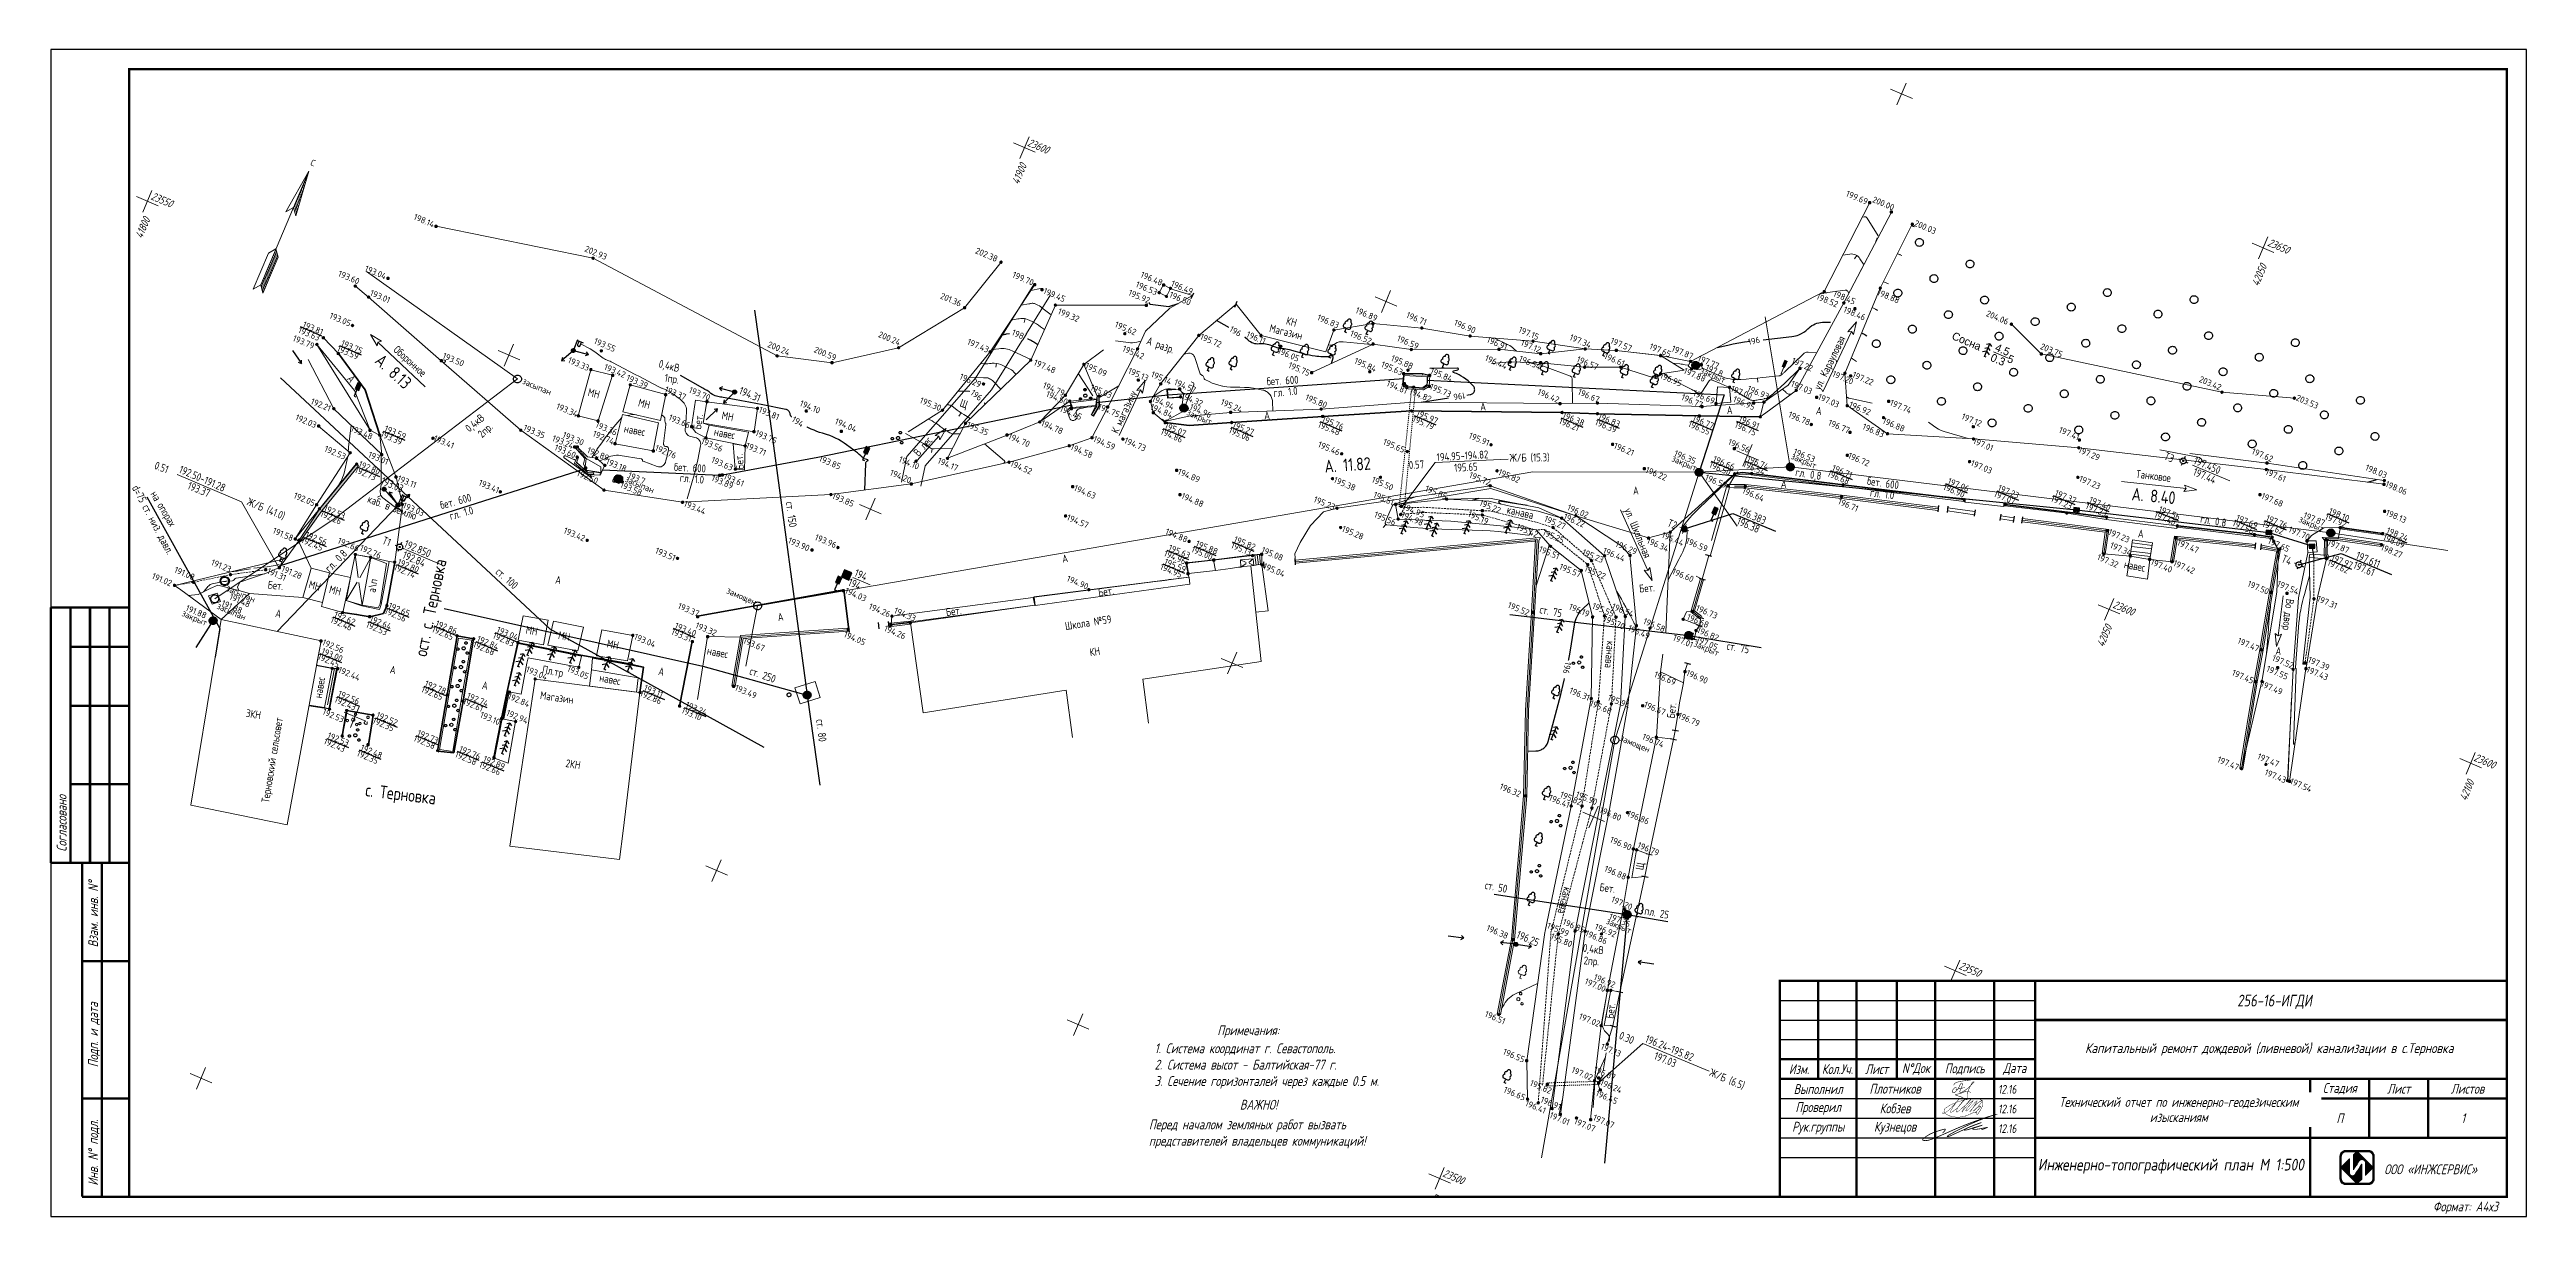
# Paper-space layout 'Layout' of a CAD drawing. Header units: metres. Extents: x -20 to 610, y -8 to 289.
# The model-space entities are those that its viewports show. They can reach past a viewport. Long polylines and large blocks are cut down to what shows.
import ezdxf

# ---------------------------------------------------------------- set-up
doc = ezdxf.new("R2010")
doc.units = ezdxf.units.M
for name, pattern in [('CONTI', [0]), ('g5_01_5x1_5', [3, 1.5, -1.5]), ('g5_01x1', [2, 1, -1]), ('g5_02x1', [3, 2, -1]), ('g5_05x2', [7, 5, -2]), ('g5_366', [1.7, 0.2, -1.5])]:
    doc.linetypes.add(name, pattern=pattern)
for name, color, linetype in [('01_Геодезические пункты', 7, 'Continuous'), ('02_Сетка', 7, 'Continuous'), ('03_Здания и строения', 7, 'Continuous'), ('05_Элементы зданий', 7, 'Continuous'), ('06_Инженерно-технические сооружения', 7, 'Continuous'), ('07_Объекты электропередачи', 7, 'Continuous'), ('10_Границы покрытий и угодий', 7, 'Continuous'), ('11_Гидрография', 7, 'Continuous'), ('12_Рельеф', 7, 'Continuous'), ('13_Растительность', 7, 'Continuous'), ('14_Ограждения', 7, 'Continuous'), ('17_Топонимика', 7, 'Continuous'), ('18_Зарамочное оформление', 7, 'Continuous'), ('19_Горизонтали', 7, 'Continuous'), ('30_Канализация', 7, 'Continuous'), ('31_Водопровод', 7, 'Continuous'), ('33_Газопровод', 7, 'Continuous'), ('35_Телефон', 7, 'Continuous'), ('37_Кабель низкого напряжения', 7, 'Continuous'), ('44_Крышки колодцев', 7, 'Continuous'), ('45_Номера колодцев', 7, 'Continuous'), ('61_Отметки высоты поверхности', 7, 'Continuous'), ('Зарамочное оформление', 7, 'Continuous'), ('листы', 7, 'CONTI'), ('Направление на север', 7, 'Continuous'), ('ПРИМЕЧАНИЯ', 7, 'Continuous'), ('РАМКА', 7, 'Continuous')]:
    doc.layers.add(name, color=color, linetype=linetype)
for name, color, linetype, lineweight in [('05_рамка', 7, 'Continuous', 20), ('SHTAMP', 7, 'Continuous', 25), ('подпись', 7, 'Continuous', 25)]:
    doc.layers.add(name, color=color, linetype=linetype, lineweight=lineweight)
doc.styles.add('LIKE11', font='bm431.shx')
doc.styles.add('LIKE36', font='pragmai.shx')
doc.styles.add('Line_GUGK', font='', dxfattribs={"height": 1})
doc.styles.add('ROMANS', font='romans.shx', dxfattribs={"width": 0.8, "oblique": 10, "height": 1})
doc.styles.add('romans_2.5_0.75_15', font='romans.shx', dxfattribs={"width": 0.75, "oblique": 15, "height": 2.5})
doc.styles.get("Standard").update_dxf_attribs({"font": 'GOST_0.TTF', "height": 2})
doc.styles.add('style1', font='txt.shx')
doc.styles.get('Line_GUGK').set_extended_font_data('Bm431', italic=True)
doc.linetypes.add('133_2', pattern='A,4,[27,GUGK_2005.shx,S=0.8,R=0,X=0,Y=0],4,-2', length=10)
doc.linetypes.add('g5_085a', pattern='A,0.001,[19,GUGK_2005.shx,S=2,R=180.000005,X=0,Y=0],1,[18,GUGK_2005.shx,S=12,R=180.000005,X=0,Y=0],1', length=2.001)
doc.linetypes.add('g5_119_3', pattern='A,8,-2,[31,GUGK_2005.shx,S=0.2,R=0,X=0,Y=0],8,[31,GUGK_2005.shx,S=0.2,R=180.000005,X=0,Y=0],-2', length=20)
doc.linetypes.add('g5_121_g', pattern='A,8,-0.6,["Г",Line_GUGK,S=2,R=0,X=0,Y=-1],-2.3,24', length=34.9)
doc.linetypes.add('g5_121_kl', pattern='A,8,-0.6,["Кл",Line_GUGK,S=2,R=0,X=0,Y=-1],-4.4,24', length=37)
doc.linetypes.add('g5_122_g', pattern='A,2,-2,3,-0.6,["Г",Line_GUGK,S=2,R=0,X=0,Y=-1],-2.8,3,-2,8,-2,8,-2,6', length=41.4)
doc.linetypes.add('g5_122_kl', pattern='A,2,-2,3,-0.6,["Кл",Line_GUGK,S=2,R=0,X=0,Y=-1],-5,3,-2,8,-2,8,-2,6', length=43.6)
doc.linetypes.add('g5_122_v', pattern='A,2,-2,3,-0.6,["В",Line_GUGK,S=2,R=0,X=0,Y=-1],-2.8,3,-2,8,-2,8,-2,6', length=41.4)
doc.linetypes.add('g5_280_1', pattern='A,0.001,[21,GUGK_2005.shx,S=2,R=180.000005,X=0,Y=0],4', length=4.001)
doc.linetypes.add('g5_472', pattern='A,0,-8,[25,GUGK_2005.shx,S=0.8,R=0,X=0,Y=-0.4],0', length=8)
doc.linetypes.add('g5_474_1a', pattern='A,2,-0.5,[28,GUGK_2005.shx,S=2,R=0,X=0,Y=0],-0.5,2', length=5)
doc.linetypes.add('g5_474_2a', pattern='A,2,-0.5,[27,GUGK_2005.shx,S=2,R=0,X=0,Y=0],-0.5,2', length=5)
doc.linetypes.add('g5_475_1', pattern='A,2.5,[25,GUGK_2005.shx,S=0.8,R=0,X=0,Y=0],2.5', length=5)
doc.linetypes.add('g5_475_2', pattern='A,2.5,[25,GUGK_2005.shx,S=0.8,R=0,X=0,Y=0],2.5,-1', length=6)
doc.linetypes.add('g5_476_3', pattern='A,2.5,[30,GUGK_2005.shx,S=2,R=0,X=0,Y=0],5,[30,GUGK_2005.shx,S=2,R=180.000005,X=0,Y=0],2.5', length=10)
pattern_1 = [(45, (-348.6232014, -244.5218957), (-0.00449012806, 0.00449012806), []), (135, (-348.6232014, -244.5218957), (-0.00449012806, -0.00449012806), [])]

psp = doc.layouts.new('Layout')

# ---------------------------------------------------------------- texts
at = {"color": 1, "insert": (544.61, 34.95), "char_height": 2.5, "width": 120, "attachment_point": 5, "style": 'ROMANS'}
psp.add_mtext('{\\C256;\\Q15;Капитальный ремонт дождевой (ливневой) канализации в с.Терновка\\C1; }', dxfattribs=at)
at = {"color": 7, "insert": (519.61, 5.23), "char_height": 2.2, "width": 70, "attachment_point": 5, "style": 'ROMANS'}
psp.add_mtext('{\\H1.3636x;\\C0;Инженерно-топографический план М 1:500}', dxfattribs=at)
at = {"layer": '18_Зарамочное оформление', "color": 7, "linetype": 'Continuous', "lineweight": 18, "char_height": 2.5, "attachment_point": 5, "line_spacing_factor": 1.076389, "style": 'romans_2.5_0.75_15'}
for s, insert, width in [('{\\Q14;Изм.}', (424.95, 29.95), 9.77), ('{\\Q14;Выполнил}', (429.84, 24.87), 19.55), ('{\\Q14;Выполнил}', (429.84, 24.87), 19.55), ('{\\Q14;Кол.Уч.}', (434.72, 29.95), 9.78), ('{\\Q14;Лист}', (444.72, 29.95), 10.22), ('{\\Q14;Плотников}', (449.39, 24.95), 19.55), ('{\\Q14;N%%dДок}', (454.72, 29.95), 9.78), ('{\\Q14;Подпись}', (467.11, 29.95), 15), ('{\\Q14;Дата}', (479.84, 29.95), 10.45), ('{\\Q14;Проверил}', (429.84, 19.95), 19.55), ('{\\Q14;Проверил}', (429.84, 19.95), 19.55), ('{\\Q14;Проверил}', (429.84, 19.95), 19.55), ('{\\Q14;Кобзев}', (449.39, 19.95), 19.55), ('{\\Q14;Рук.группы}', (429.84, 14.95), 19.55), ('{\\Q14;Рук.группы}', (429.84, 14.95), 19.55), ('{\\Q14;Кузнецов}', (449.39, 14.95), 19.55)]:
    psp.add_mtext(s, dxfattribs=dict(at, insert=insert, width=width))
at = {"layer": '18_Зарамочное оформление', "color": 7, "linetype": 'Continuous', "lineweight": 18, "char_height": 2.5, "attachment_point": 5, "style": 'romans_2.5_0.75_15'}
for s, insert, width in [('Стадия', (562.56, 24.95), 15), ('Лист', (577.56, 24.95), 15), ('Листов', (595.06, 24.95), 20), ('П', (562.56, 17.45), 15), ('1', (593.93, 17.45), 15), ('Формат: А4х3 ', (594.54, -5.36), 35.0134)]:
    psp.add_mtext(s, dxfattribs=dict(at, insert=insert, width=width))
at = {"layer": 'SHTAMP', "style": 'ROMANS', "oblique": 10, "width": 0.75}
psp.add_text('256-16-ИГДИ', height=3, dxfattribs=at).set_placement((536.46, 45.89))
at = {"layer": 'SHTAMP', "color": 7, "lineweight": 25, "style": 'ROMANS', "oblique": 15, "width": 0.75}
psp.add_text('ООО «ИНЖСЕРВИС»', height=2.5, dxfattribs=at).set_placement((573.87, 3.2))
at = {"layer": 'листы', "style": 'ROMANS', "oblique": 10, "width": 0.75}
for p in [(475.63, 23.71), (475.63, 18.71), (475.63, 13.71)]:
    psp.add_text('12.16', height=2.2, dxfattribs=at).set_placement(p)
at = {"layer": 'РАМКА', "lineweight": 18, "style": 'romans_2.5_0.75_15', "oblique": 15, "width": 0.75}
for s, p in [('Согласовано', (-15.89, 85.28)), ('Взам. инв. N%%d', (-7.89, 60.93)), ('Подп. и дата', (-7.89, 30.41)), ('Инв. N%%d подл.', (-7.89, 0.28))]:
    psp.add_text(s, height=2.5, rotation=90, dxfattribs=at).set_placement(p)

msp = doc.modelspace()

# ---------------------------------------------------------------- texts
at = {"layer": '01_Геодезические пункты', "color": 7, "linetype": 'Continuous', "lineweight": 20, "ltscale": 0.5}
for s, p in [('T3', (42048.85, 23620.3)), ('197.450', (42052.54, 23621.25)), ('197.44', (42053.02, 23619.9)), ('197.611', (42076.25, 23618.22)), ('197.61', (42076.43, 23616.96)), ('T4', (42067.7, 23614.14)), ('196.383', (42001.82, 23592.71)), ('196.38', (42002.07, 23591.39)), ('T2', (41994.02, 23587.7)), ('194', (41901.36, 23541.33)), ('194', (41901.09, 23539.94)), ('192.850', (41847.19, 23522.3)), ('T1', (41844.45, 23521.61)), ('192.84', (41847.56, 23520.91))]:
    msp.add_text(s, height=1, dxfattribs=at).set_placement(p)
at = {"layer": '02_Сетка', "linetype": 'Continuous', "lineweight": 15, "oblique": 15}
for s, p in [('23650', (42050.33, 23650.47)), ('23650', (42100.13, 23650.49)), ('23600', (41800.22, 23600.3)), ('23600', (41850.32, 23600.32)), ('23600', (41900.16, 23600.36)), ('23600', (42050.25, 23600.37)), ('23600', (42100.14, 23600.45)), ('23550', (41800.22, 23550.39)), ('23550', (42050.24, 23550.42)), ('23500', (42000.15, 23500.38))]:
    msp.add_text(s, height=1, dxfattribs=at).set_placement(p)
for s, p in [('42050', (42051.4, 23645.21)), ('42100', (42101.33, 23645.29)), ('41800', (41801.31, 23595.14)), ('41850', (41851.4, 23595.32)), ('41900', (41901.19, 23595.33)), ('42050', (42051.26, 23595.25)), ('42100', (42101.39, 23595.32)), ('41800', (41801.27, 23545.31)), ('42050', (42051.37, 23545.16)), ('42000', (42001.33, 23495.06))]:
    msp.add_text(s, height=1, rotation=90, dxfattribs=at).set_placement(p)
at = {"layer": '03_Здания и строения', "color": 7, "linetype": 'Continuous', "lineweight": 15}
for s, rotation, p in [('навес', 12.3926, (42049.62, 23605.57)), ('КН', 7.4635, (41939.36, 23592.35)), ('Магазин', 9.109, (41937.78, 23590.62)), ('МН', 12.1174, (41878.03, 23553.09)), ('МН', 9.0312, (41867.6, 23550.45)), ('навес', 12.3926, (41877.94, 23550.81)), ('МН', 9.0312, (41861.19, 23549.15)), ('Школа №59', 32.0066, (41928.88, 23545.56)), ('навес', 12.3926, (41867.25, 23546.69)), ('КН', 31.6359, (41933.06, 23543.72)), ('навес', 12.3926, (41888.04, 23524.82)), ('МН', 12.1174, (41869.85, 23519.22)), ('МН', 12.1174, (41875.97, 23520.66)), ('МН', 12.1174, (41865.78, 23518.24)), ('навес', 12.3926, (41876.79, 23516.3)), ('МН', 7.5067, (41838.08, 23512.74)), ('МН', 9.0451, (41840.73, 23513.18)), ('Магазин', 14.7323, (41870.74, 23511.28)), ('2КН', 13.6325, (41877.12, 23504.6)), ('навес', 103.7419, (41845.21, 23500.46)), ('3КН', 13.6325, (41837.19, 23494.53)), ('Терновский сельсовет', 103.7567, (41844.25, 23485.59))]:
    msp.add_text(s, height=1, rotation=rotation, dxfattribs=at).set_placement(p)
at = {"layer": '06_Инженерно-технические сооружения', "color": 7, "linetype": 'Continuous', "lineweight": 15}
for s, rotation, p in [('Ж/Б (15.3)', 23.7782, (41972.45, 23587.4)), ('194.95-194.82', 26.2999, (41963.92, 23583.85)), ('0.57', 26.2999, (41961.05, 23581.54)), ('195.65', 26.2999, (41966.49, 23583.47)), ('канава', 10.2906, (41974.62, 23581.21)), ('канава', 288.0821, (41992.79, 23571.3)), ('канава', 279.0445, (42000, 23540.39)), ('0.30', 0.3223, (42013.93, 23525.28)), ('196.24-195.82', 0.5705, (42017.16, 23526.2)), ('Ж/Б (6.5)', 0.5796, (42026.36, 23525.45)), ('197.03', 0.7399, (42019.04, 23524.65)), ('0.51', 1.8297, (41814.06, 23519.02)), ('192.50-191.28', 359.5572, (41817.13, 23519.79)), ('Ж/Б (41.0) ', 0.5796, (41826.7, 23519.39)), ('193.37', 0.7399, (41818.94, 23518.31)), ('а\\п', 104.3984, (41846.24, 23515.51))]:
    msp.add_text(s, height=1, rotation=rotation, dxfattribs=at).set_placement(p)
at = {"layer": '07_Объекты электропередачи', "color": 7, "linetype": 'Continuous', "lineweight": 15, "ltscale": 0.5}
for s, p in [('194.31', (41878.76, 23556.93)), ('196.25', (41996.89, 23531.99)), ('193.03', (41841.34, 23528.52))]:
    msp.add_text(s, height=1, dxfattribs=at).set_placement(p)
at = {"layer": '07_Объекты электропередачи', "color": 7, "linetype": 'Continuous', "lineweight": 15}
for s, rotation, p in [('0,4кВ', 9.349, (41868.07, 23556.03)), ('1пр.', 13.5356, (41869.47, 23554.66)), ('0,4кВ', 63.1701, (41849.23, 23538.96)), ('2пр.', 65.9037, (41851.01, 23538.92)), ('0,4кВ', 15.5632, (42005.41, 23533.67)), ('2пр.', 18.2968, (42006.15, 23532.24)), ('каб. в землю', 2.7159, (41840.68, 23525.71))]:
    msp.add_text(s, height=1, rotation=rotation, dxfattribs=at).set_placement(p)
at = {"layer": '10_Границы покрытий и угодий', "color": 7, "linetype": 'Continuous', "lineweight": 15}
for s, rotation, p in [('А', 13.4077, (42005.9, 23608.21)), ('А', 17.5577, (42049.75, 23609.85)), ('А', 25.3443, (41995.53, 23603.81)), ('А', 16.8579, (42071.7, 23602.98)), ('А', 18.3682, (42005.48, 23597.87)), ('А', 25.3443, (41966.48, 23591.93)), ('А', 25.3443, (41988.56, 23589.71)), ('А разр.', 2.9213, (41923.99, 23583.07)), ('А', 25.3443, (41941.64, 23580.12)), ('Бет.', 27.093, (41994.18, 23578.56)), ('Бет.', 105.6277, (42004.58, 23565.53)), ('А', 31.2835, (41925.19, 23553.29)), ('Бет.', 104.265, (41876.2, 23550.81)), ('Бет.', 30.9638, (41931.08, 23551.15)), ('Бет.', 118.0856, (41883.2, 23548.37)), ('Щ', 102.6875, (42008.47, 23546.19)), ('Бет.', 30.9638, (41914.23, 23541.25)), ('Бет.', 15.4823, (42004.34, 23541.62)), ('А', 330.9221, (41832.18, 23539.12)), ('А', 30.8712, (41894.79, 23532.28)), ('Бет.', 104.7678, (42012.39, 23527.32)), ('А', 14.7, (41866.76, 23525.57)), ('А', 12.0956, (41883.37, 23520)), ('Пл.тр', 12.0956, (41869.68, 23514.41)), ('Бет.', 16.9812, (41833.36, 23510.65)), ('А', 12.0956, (41863.42, 23509.58)), ('А', 12.0956, (41835.64, 23507.7)), ('А', 12.0956, (41851.86, 23506.82))]:
    msp.add_text(s, height=1, rotation=rotation, dxfattribs=at).set_placement(p)
at = {"layer": '13_Растительность', "color": 92, "linetype": 'Continuous', "lineweight": 20, "ltscale": 0.5, "style": 'LIKE11'}
for s, p in [('Сосна', (42018.02, 23623.8)), ('0.3', (42023.61, 23623.19)), ('4.5', (42023.65, 23624.59)), ('5', (42025.64, 23623.89))]:
    msp.add_text(s, height=1, dxfattribs=at).set_placement(p)
at = {"layer": '17_Топонимика', "color": 7, "linetype": 'Continuous', "lineweight": 15}
for s, rotation, p in [('А. 8.40', 17.517, (42047.15, 23613.9)), ('А. 11.82', 26.9126, (41951.39, 23576.92)), ('А. 8.13', 340.6367, (41834.54, 23542.45)), ('ост. с. Терновка', 101.295, (41855.42, 23510.52)), ('с. Терновка', 16.1423, (41855.12, 23491.2))]:
    msp.add_text(s, height=1.6, rotation=rotation, dxfattribs=at).set_placement(p)
at = {"layer": '18_Зарамочное оформление', "color": 7, "linetype": 'Continuous', "lineweight": 15}
for s, rotation, p in [('ул. Карауловая', 87.1775, (42005.28, 23611.22)), ('Танковое', 15.9125, (42046.55, 23616.75)), ('Во двор', 286.2312, (42070.19, 23610.09)), ('ул. Школьная', 315.5815, (41988.29, 23587.45)), ('К магазину', 87.8779, (41925.23, 23571.09)), ('В лес', 71.4499, (41903.03, 23558.49)), ('Оборонное', 340.8005, (41836.18, 23544.73))]:
    msp.add_text(s, height=1, rotation=rotation, dxfattribs=at).set_placement(p)
at = {"layer": '19_Горизонтали', "color": 32, "linetype": 'Continuous', "lineweight": 15}
msp.add_text('196', height=0.8, rotation=35.2656, dxfattribs=at).set_placement((41994.64, 23612.97))
at = {"layer": '31_Водопровод', "color": 6, "linetype": 'Continuous', "lineweight": 15}
for p in [(42056.3, 23614.67), (42006.56, 23599.97)]:
    msp.add_text('гл. 0,8', height=1, rotation=13.9523, dxfattribs=at).set_placement(p)
at = {"layer": '31_Водопровод', "color": 42, "linetype": 'Continuous', "lineweight": 15}
for s, rotation, p in [('бет. 600', 14.615, (42015.4, 23602.52)), ('гл. 1.0', 15.5291, (42016.33, 23601.31)), ('бет. 600', 26.426, (41940.24, 23584.24)), ('гл. 1.0', 28.9939, (41941.63, 23583.22)), ('бет. 600', 19.797, (41875.07, 23544.69)), ('гл. 1.0', 18.3531, (41876.28, 23543.69)), ('бет. 600', 38.337, (41849.76, 23528.58)), ('гл. 1.0', 38.337, (41851.4, 23527.79))]:
    msp.add_text(s, height=1, rotation=rotation, dxfattribs=at).set_placement(p)
at = {"layer": '31_Водопровод', "color": 94, "linetype": 'Continuous', "lineweight": 15}
for s, rotation, p in [('ст. 75', 12.5409, (42007.19, 23576.22)), ('ст. 75', 12.5409, (41983.46, 23571.14)), ('пл. 25', 12.5409, (42010.76, 23541.1)), ('ст. 50', 12.5409, (41990.8, 23536.14)), ('ст. 100', 341.1985, (41859.21, 23523.8))]:
    msp.add_text(s, height=1, rotation=rotation, dxfattribs=at).set_placement(p)
at = {"layer": '33_Газопровод', "color": 132, "linetype": 'Continuous', "lineweight": 15}
for s, rotation, p in [('ст. 150', 300.8843, (41889.73, 23546.57)), ('ст. 250', 4.1315, (41894, 23524.59)), ('ст. 80', 300.0932, (41904.13, 23522.63)), ('d=75 ст. низ. давл.', 320.9243, (41812.44, 23515.68))]:
    msp.add_text(s, height=1, rotation=rotation, dxfattribs=at).set_placement(p)
at = {"layer": '33_Газопровод', "color": 7, "linetype": 'Continuous', "lineweight": 15}
msp.add_text('на опорах', height=1, rotation=323.5962, dxfattribs=at).set_placement((41814.91, 23515.87))
at = {"layer": '37_Кабель низкого напряжения', "color": 1, "linetype": 'Continuous', "lineweight": 15}
msp.add_text('гл. 0,8', height=1, rotation=68.5398, dxfattribs=at).set_placement((41839.86, 23515.57))
at = {"layer": '45_Номера колодцев', "color": 7, "linetype": 'Continuous', "lineweight": 15, "ltscale": 0.5}
for s, p in [('197.87', (42068.08, 23620.4)), ('закрыт', (42067.76, 23619.68)), ('закрыт', (41990.28, 23607.25)), ('197.8', (41990.72, 23607.86)), ('196.53', (42005.21, 23602.43)), ('закрыт', (42005.19, 23601.76)), ('закрыт', (41991.31, 23595.54)), ('196.35', (41991.33, 23596.29)), ('закрыт', (41932.24, 23576.78)), ('194.96', (41932.3, 23577.55)), ('197.05', (42003.21, 23575.6)), ('закрыт', (42003.13, 23574.98)), ('замощен', (41999.19, 23560.24)), ('засыпан', (41852.91, 23547.32)), ('193.7', (41869.94, 23541.57)), ('засыпан', (41869.83, 23540.96)), ('закрыт', (42006.7, 23538.11)), ('197.36', (42006.79, 23538.8)), ('замощен', (41887.25, 23532.96)), ('засыпан', (41828.57, 23508.29)), ('191.88', (41828.74, 23506.33)), ('191.48', (41829.36, 23507.45)), ('191.88', (41824.8, 23503.97)), ('засыпан', (41828.36, 23505.75)), ('закрыт', (41824.63, 23503.16))]:
    msp.add_text(s, height=0.8, dxfattribs=at).set_placement(p)
at = {"layer": '61_Отметки высоты поверхности', "color": 7, "linetype": 'Continuous', "lineweight": 15, "ltscale": 0.5}
for s, p in [('200.00', (42001.89, 23635.87)), ('199.69', (41998.5, 23635.25)), ('200.03', (42007.97, 23635.19)), ('203.53', (42061.37, 23633.79)), ('203.42', (42049.09, 23631.12)), ('204.06', (42020.89, 23628.2)), ('203.75', (42028.87, 23627.05)), ('198.03', (42072.95, 23629.07)), ('198.06', (42076.13, 23628.13)), ('198.45', (42002, 23622.92)), ('198.88', (42007.08, 23625.25)), ('197.62', (42058.85, 23625.31)), ('197.61', (42061.48, 23623.59)), ('198.13', (42077.61, 23624.8)), ('198.52', (42000.17, 23621.73)), ('198.46', (42003.98, 23621.56)), ('197.68', (42062.2, 23620.55)), ('197.92', (42070.68, 23621.28)), ('198.10', (42070.85, 23622.16)), ('198.09', (42078.5, 23621.78)), ('198.24', (42078.56, 23622.76)), ('198.27', (42078.75, 23620.51)), ('197.41', (42035.21, 23618.2)), ('197.29', (42038.5, 23616.82)), ('197.69', (42060.33, 23616.75)), ('197.62', (42063.69, 23617.33)), ('197.76', (42063.84, 23618.2)), ('197.70', (42067.05, 23617.99)), ('197.87', (42072.27, 23618.4)), ('197.97', (42073.45, 23616.85)), ('197.20', (42005.89, 23613.46)), ('197.22', (42008.28, 23614.35)), ('197.12', (42023.14, 23614.93)), ('197.23', (42040.01, 23613.49)), ('197.56', (42050.83, 23613.88)), ('197.56', (42060.17, 23615.91)), ('197.65', (42065.21, 23615.59)), ('197.62', (42073.25, 23616.02)), ('197.22', (42000.47, 23612.97)), ('197.03', (42001.54, 23610.24)), ('196.92', (42009.38, 23610.72)), ('197.74', (42014.07, 23612.96)), ('196.88', (42014.12, 23610.48)), ('197.01', (42025.72, 23612.62)), ('197.37', (42037.88, 23610.62)), ('197.23', (42042.12, 23610.61)), ('197.40', (42042.23, 23611.52)), ('197.40', (42050.59, 23613.01)), ('197.47', (42054.66, 23610.91)), ('197.54', (42068.42, 23611.06)), ('197.31', (42073.84, 23611.3)), ('197.65', (41983.1, 23607.57)), ('197.87', (41985.81, 23608.42)), ('197.77', (41989.36, 23608.58)), ('196.93', (41996.67, 23607.49)), ('197.03', (42005.36, 23610.05)), ('196.77', (42007.84, 23607.55)), ('196.83', (42012.04, 23608.8)), ('197.03', (42026.55, 23609.92)), ('197.07', (42030.79, 23607.45)), ('197.23', (42030.95, 23608.37)), ('197.23', (42037.69, 23609.75)), ('197.23', (42046.09, 23608.7)), ('197.34', (42046.94, 23607.25)), ('197.40', (42052.54, 23607.31)), ('197.42', (42055.24, 23608.3)), ('197.50', (42064.96, 23609.58)), ('197.34', (41973.31, 23604.66)), ('197.57', (41978.26, 23606.29)), ('196.61', (41978.3, 23604.18)), ('196.95', (41985.8, 23604.68)), ('197.88', (41988.34, 23606.4)), ('196.69', (41990.54, 23604.27)), ('197.00', (41994.75, 23606.67)), ('196.95', (41995.53, 23605.56)), ('196.78', (42002.77, 23606.52)), ('196.72', (42011.81, 23604.67)), ('196.90', (42024.5, 23605.75)), ('197.06', (42024.74, 23606.67)), ('197.32', (42046.02, 23605.21)), ('197.15', (41966.95, 23603)), ('197.12', (41967.87, 23601.58)), ('196.57', (41975.23, 23602.44)), ('196.77', (41989.37, 23603.21)), ('196.77', (41991.73, 23601.31)), ('196.75', (41997, 23602.63)), ('196.91', (41997.18, 23603.54)), ('196.68', (42010.29, 23601.55)), ('196.71', (42010.54, 23602.44)), ('197.47', (42066.63, 23602.41)), ('197.52', (42071.54, 23602.13)), ('197.39', (42075.82, 23603.7)), ('197.43', (42076.14, 23602.49)), ('196.71', (41953.08, 23599.12)), ('196.90', (41959.05, 23600.61)), ('196.91', (41963.74, 23600.24)), ('196.44', (41964.44, 23598)), ('196.54', (41968.45, 23599.63)), ('196.67', (41977, 23598.67)), ('196.55', (41991.51, 23600.41)), ('196.56', (41997.08, 23600.3)), ('196.54', (41999.95, 23598.45)), ('196.74', (42000.14, 23599.26)), ('196.71', (42012.91, 23598.82)), ('197.45', (42067.57, 23598.39)), ('197.55', (42071.41, 23600.57)), ('197.49', (42071.5, 23598.51)), ('196.89', (41946.9, 23597.15)), ('196.59', (41953.15, 23595.93)), ('196.42', (41972.29, 23596.66)), ('196.38', (41976.37, 23595.2)), ('196.39', (41980.51, 23595.99)), ('196.83', (41980.6, 23596.84)), ('196.50', (41996, 23596.7)), ('196.59', (41996.15, 23595.01)), ('196.66', (41996.16, 23597.56)), ('196.64', (42001.17, 23595.32)), ('196.83', (41942.77, 23594.4)), ('196.52', (41947.42, 23594.17)), ('195.63', (41952.59, 23592.08)), ('195.88', (41953.44, 23593.31)), ('196.21', (41976.24, 23594.32)), ('196.21', (41983.89, 23594.17)), ('196.22', (41988.82, 23592.91)), ('196.53', (41919.88, 23589.22)), ('196.48', (41919.96, 23590.6)), ('196.49', (41923.97, 23591.08)), ('196.50', (41924.33, 23589.69)), ('196.05', (41939.81, 23588.52)), ('195.84', (41949.28, 23591.16)), ('194.81', (41954.18, 23590.13)), ('194.82', (41957.26, 23590.36)), ('197.47', (42074.72, 23589.87)), ('197.43', (42076.36, 23588.37)), ('197.54', (42079.78, 23588.58)), ('202.38', (41899.43, 23585.17)), ('195.92', (41919.44, 23587.88)), ('195.75', (41941.77, 23587.37)), ('195.79', (41958.99, 23587.26)), ('195.97', (41959.15, 23588.14)), ('195.91', (41966.41, 23588.13)), ('195.82', (41971.69, 23585.31)), ('196.44', (41993.95, 23586.09)), ('196.59', (41997.07, 23586.61)), ('197.47', (42070.18, 23587.51)), ('199.70', (41904.96, 23584.2)), ('199.45', (41909.4, 23583.84)), ('199.32', (41912.11, 23582.19)), ('195.62', (41919.43, 23583.49)), ('195.80', (41945.36, 23584.46)), ('195.48', (41948.19, 23581.89)), ('195.76', (41948.4, 23582.74)), ('195.65', (41956.68, 23583.11)), ('195.72', (41968.41, 23583.53)), ('195.27', (41979.39, 23582.14)), ('196.02', (41981.51, 23584.62)), ('196.22', (41981.54, 23583.35)), ('196.29', (41988.98, 23582.75)), ('196.34', (41992.49, 23584.68)), ('196.60', (41996.99, 23582.36)), ('195.42', (41921.53, 23581.05)), ('195.13', (41923.3, 23578.72)), ('195.14', (41926.15, 23579.46)), ('194.57', (41929.25, 23579.69)), ('195.24', (41935.69, 23579.68)), ('195.46', (41949.19, 23579.57)), ('195.85', (41963.93, 23579.75)), ('195.19', (41970.22, 23578.89)), ('195.22', (41971.01, 23580.78)), ('195.42', (41976.53, 23579.82)), ('195.25', (41979.88, 23580.46)), ('195.23', (41985.49, 23580.12)), ('196.44', (41987.85, 23581.34)), ('196.73', (42001.6, 23579.25)), ('201.36', (41897.58, 23578.13)), ('195.09', (41918.03, 23577.18)), ('194.94', (41927.49, 23576.63)), ('194.84', (41927.69, 23575.6)), ('194.32', (41930.76, 23578.46)), ('195.06', (41938.04, 23576.77)), ('195.27', (41938.22, 23577.64)), ('195.38', (41952.81, 23576.2)), ('195.50', (41957.25, 23578.11)), ('195.51', (41958.19, 23576.43)), ('194.95', (41962.22, 23576.5)), ('195.51', (41980.27, 23578.33)), ('195.57', (41983.54, 23577.29)), ('195.22', (41986.57, 23578.3)), ('196.68', (42000.98, 23577.75)), ('196.82', (42002.83, 23576.73)), ('197.43', (41903.02, 23574.1)), ('197.48', (41911.84, 23575)), ('194.79', (41914.04, 23572.79)), ('195.03', (41919.71, 23574.89)), ('194.75', (41921.55, 23573.03)), ('194.86', (41930.13, 23573.22)), ('195.07', (41930.32, 23574.12)), ('195.23', (41951.42, 23572.93)), ('195.56', (41959.26, 23574.16)), ('194.98', (41962.44, 23575.48)), ('196.19', (41986.66, 23573.08)), ('195.55', (41989.34, 23574.33)), ('195.70', (41991.29, 23573.38)), ('196.54', (41991.66, 23575.26)), ('196.49', (41994.63, 23573.51)), ('196.58', (41996.08, 23575.09)), ('197.01', (42000.38, 23574.64)), ('200.24', (41892.25, 23570.53)), ('194.50', (41914.85, 23571.92)), ('194.45', (41917.2, 23570.86)), ('194.73', (41926.32, 23570.38)), ('194.89', (41934.15, 23569.4)), ('195.28', (41956.2, 23570.87)), ('195.52', (41979.42, 23570.23)), ('196.69', (42000, 23569.4)), ('196.90', (42003.7, 23571.17)), ('194.78', (41915.72, 23568.25)), ('194.58', (41920.36, 23566.92)), ('194.59', (41922.62, 23568.99)), ('194.88', (41935.77, 23566.72)), ('202.93', (41853.6, 23565.92)), ('200.24', (41879.79, 23563.84)), ('200.59', (41885.47, 23565.55)), ('195.30', (41900.38, 23564.89)), ('195.35', (41907.1, 23564.38)), ('194.70', (41912.54, 23565.08)), ('195.13', (41944.04, 23563.42)), ('195.82', (41944.07, 23564.28)), ('195.08', (41947.83, 23564.39)), ('195.94', (41995.74, 23564.37)), ('196.67', (42000.32, 23565.37)), ('196.79', (42004.87, 23565.77)), ('198.14', (41831.99, 23561.13)), ('194.52', (41914.14, 23562)), ('194.63', (41922.8, 23562.3)), ('194.88', (41935.67, 23561.77)), ('195.63', (41936.84, 23560.03)), ('195.00', (41939.6, 23560.97)), ('195.88', (41939.82, 23561.87)), ('195.04', (41948.86, 23562.58)), ('195.68', (41993.92, 23562.82)), ('196.74', (42001.72, 23561.51)), ('194.04', (41891.49, 23558.2)), ('194.10', (41900.86, 23556.94)), ('194.17', (41905.48, 23558.7)), ('194.57', (41923.43, 23558.51)), ('194.96', (41936.59, 23559.13)), ('194.95', (41936.81, 23557.37)), ('195.59', (41937.04, 23558.18)), ('193.55', (41859.28, 23555.58)), ('193.70', (41872.84, 23554.59)), ('193.81', (41882, 23555.76)), ('194.20', (41900.49, 23554.93)), ('193.60', (41825.97, 23550.73)), ('193.04', (41828.84, 23552.65)), ('193.33', (41857.19, 23552.05)), ('193.42', (41861.76, 23553.05)), ('193.39', (41864.91, 23552.89)), ('193.37', (41869.97, 23553.45)), ('193.66', (41871.83, 23550.37)), ('193.71', (41882.28, 23550.91)), ('193.75', (41882.76, 23552.86)), ('193.85', (41891.49, 23553.04)), ('194.90', (41926.47, 23551.33)), ('195.82', (41994.98, 23550.65)), ('195.90', (41996.81, 23551.45)), ('196.80', (42000.39, 23550.8)), ('196.86', (42003.8, 23551.77)), ('193.01', (41830.67, 23550.06)), ('193.56', (41876.81, 23549.22)), ('193.63', (41878.95, 23547.52)), ('193.85', (41894.89, 23549.33)), ('196.32', (41987.51, 23548.58)), ('196.41', (41993.84, 23549.73)), ('196.90', (42003.08, 23547.85)), ('196.79', (42006.57, 23548.58)), ('193.05', (41827.06, 23545.38)), ('193.50', (41842.3, 23546.31)), ('193.34', (41858.12, 23546.07)), ('193.36', (41863.64, 23545.87)), ('192.74', (41863.76, 23544.67)), ('192.76', (41871.76, 23546.11)), ('193.89', (41879.87, 23545.4)), ('193.61', (41881.21, 23546.21)), ('196.88', (42003.87, 23544.16)), ('193.79', (41823.89, 23540.91)), ('193.63', (41824.12, 23542.13)), ('193.81', (41824.36, 23543)), ('193.59', (41829.58, 23541.88)), ('193.75', (41829.78, 23542.74)), ('193.35', (41855.34, 23541.92)), ('193.24', (41859.23, 23542.12)), ('193.60', (41859.96, 23541.16)), ('193.30', (41860.29, 23543.03)), ('192.89', (41863.92, 23542.47)), ('193.18', (41866.69, 23542.09)), ('193.44', (41877.91, 23541.03)), ('193.90', (41891.95, 23541.92)), ('193.96', (41894.92, 23543.63)), ('197.20', (42006.21, 23540.92)), ('192.50', (41863.86, 23539.25)), ('193.58', (41869.52, 23540.06)), ('194.03', (41901.11, 23538.86)), ('194.26', (41904.68, 23538.21)), ('194.33', (41907.85, 23538.99)), ('193.59', (41839.11, 23534.9)), ('193.41', (41845.36, 23536.21)), ('194.26', (41907.57, 23536.4)), ('195.99', (42000, 23534.65)), ('196.85', (42001.65, 23535.86)), ('196.86', (42004.86, 23535.66)), ('196.92', (42005.63, 23536.91)), ('192.03', (41828.13, 23531.77)), ('192.21', (41829.14, 23534.42)), ('193.48', (41835.17, 23533.2)), ('193.39', (41838.95, 23534.05)), ('193.41', (41852.85, 23533.25)), ('193.42', (41865.18, 23531.89)), ('193.51', (41876.9, 23534.11)), ('194.05', (41903.16, 23533.69)), ('195.80', (42000.95, 23533.57)), ('192.53', (41833.1, 23529.53)), ('192.73', (41837.71, 23528.58)), ('192.80', (41837.86, 23529.45)), ('193.01', (41838.52, 23531.04)), ('193.11', (41843.11, 23529.71)), ('193.37', (41882.31, 23528.75)), ('196.38', (41993.02, 23531.34)), ('197.00', (42007.18, 23530)), ('196.92', (42008.03, 23530.95)), ('193.03', (41845.11, 23526.81)), ('193.31', (41882.82, 23525.41)), ('193.40', (41882.92, 23526.29)), ('193.32', (41885.33, 23527.35)), ('193.67', (41891.69, 23527.95)), ('197.02', (42008.25, 23525.62)), ('192.05', (41831.83, 23522.54)), ('192.53', (41836, 23522.55)), ('193.04', (41878.72, 23522.97)), ('193.49', (41893.06, 23522.02)), ('197.13', (42012.32, 23523.16)), ('192.26', (41835.85, 23521.72)), ('192.66', (41839.23, 23519.44)), ('192.76', (41842.19, 23519.7)), ('192.74', (41847.14, 23519.12)), ('192.80', (41847.3, 23519.93)), ('196.51', (41997.12, 23521.2)), ('197.02', (42010.06, 23518.97)), ('196.87', (42012.64, 23520.13)), ('196.24', (42014.04, 23518.94)), ('191.58', (41831.13, 23517.37)), ('192.45', (41834.93, 23517.69)), ('192.56', (41835.15, 23518.54)), ('192.83', (41862.12, 23516.04)), ('193.04', (41862.28, 23516.94)), ('193.05', (41872.49, 23515.9)), ('192.86', (41882.23, 23516.62)), ('193.11', (41882.42, 23517.47)), ('193.10', (41887.95, 23516.71)), ('193.24', (41888.14, 23517.56)), ('196.55', (42001.12, 23517.69)), ('196.45', (42014.05, 23517.45)), ('191.28', (41834.05, 23513.35)), ('192.56', (41848.23, 23513.54)), ('192.65', (41848.41, 23514.35)), ('192.65', (41854.68, 23513.76)), ('192.86', (41854.81, 23514.63)), ('192.68', (41860.24, 23514.02)), ('192.84', (41860.43, 23514.88)), ('193.04', (41867.69, 23513.76)), ('196.65', (42003.09, 23513.27)), ('195.82', (42005.84, 23515.37)), ('196.41', (42006.3, 23512.77)), ('196.91', (42007.91, 23513.96)), ('197.01', (42009.74, 23512.58)), ('197.07', (42012.92, 23513.1)), ('197.07', (42014.95, 23514.47)), ('191.23', (41825.5, 23510.6)), ('191.31', (41832.48, 23512.36)), ('192.46', (41842.33, 23509.81)), ('192.62', (41842.49, 23510.62)), ('192.53', (41846.73, 23511.01)), ('192.64', (41846.89, 23511.89)), ('192.84', (41866.91, 23509.71)), ('191.08', (41821.56, 23507.88)), ('192.56', (41842.5, 23506.77)), ('192.78', (41856.54, 23507.06)), ('192.61', (41861.91, 23506.85)), ('192.74', (41862.09, 23507.72)), ('192.94', (41867.56, 23507.68)), ('191.02', (41819.25, 23506.03)), ('192.45', (41842.68, 23504.86)), ('193.00', (41842.84, 23505.71)), ('192.44', (41845.74, 23504.34)), ('192.65', (41856.43, 23506.21)), ('193.10', (41864.58, 23506.14)), ('192.43', (41846.77, 23500.67)), ('192.56', (41846.89, 23501.54)), ('192.35', (41852.29, 23500.11)), ('192.52', (41852.45, 23500.95)), ('192.58', (41857.97, 23500.09)), ('192.73', (41858.13, 23500.89)), ('192.58', (41863.62, 23500.27)), ('192.76', (41863.84, 23501.11)), ('192.66', (41866.94, 23500.28)), ('192.89', (41867.14, 23501.15)), ('192.53', (41845.99, 23498.65)), ('192.43', (41847.6, 23495.25)), ('192.53', (41847.74, 23496.14)), ('192.35', (41852.07, 23495.5)), ('192.48', (41852.22, 23496.36))]:
    msp.add_text(s, height=0.8, dxfattribs=at).set_placement(p)

# ---------------------------------------------------------------- blocks, each defined once
blk = doc.blocks.new('инжсервис')
h = blk.add_hatch()
h.set_pattern_fill('ANSI37', scale=0.002, style=0)
h.set_pattern_definition(pattern_1)
h.paths.add_polyline_path([(0.68, 0.827), (0.114, 0.827, 0.425748), (-0.039, 0.671), (-0.039, 0.11, 0.425721), (0.114, -0.045), (0.682, -0.045, 0.421792), (0.833, 0.11), (0.833, 0.671, 0.425748)])
h.paths.add_polyline_path([(0.799, 0.667), (0.799, 0.114, -0.427765), (0.668, -0.011), (0.126, -0.011, -0.427765), (-0.005, 0.114), (-0.005, 0.667, -0.427765), (0.126, 0.792), (0.668, 0.792, -0.427765)], flags=16)
h = blk.add_hatch()
h.set_pattern_fill('ANSI37', scale=0.002, style=0)
h.set_pattern_definition(pattern_1)
h.paths.add_polyline_path([(0.613, 0.484), (0.613, 0.189), (0.799, 0.374), (0.799, 0.407), (0.413, 0.792), (0.381, 0.792), (0.304, 0.715), (0.304, 0.333), (0.449, 0.559, -0.758089)])
h = blk.add_hatch()
h.set_pattern_fill('ANSI37', scale=0.002, style=0)
h.set_pattern_definition(pattern_1)
h.paths.add_polyline_path([(0.516, 0.482), (0.344, 0.215, -0.766753), (0.204, 0.259), (0.206, 0.617), (-0.005, 0.406), (-0.005, 0.375), (0.381, -0.011), (0.413, -0.011), (0.516, 0.091)])
blk = doc.blocks.new('A$C3CDB51AD')
at = {"layer": 'подпись', "color": 5, "const_width": 0.198}
blk.add_lwpolyline([(4.71, 1.31), (5.01, 1.61), (5.23, 1.85), (5.37, 2.03), (5.44, 2.15), (5.46, 2.23), (5.43, 2.28), (5.37, 2.3), (5.29, 2.3), (5.19, 2.29), (5.09, 2.28), (4.97, 2.25), (4.84, 2.22), (4.69, 2.18), (4.52, 2.13), (4.33, 2.08), (4.12, 2.01), (3.89, 1.94), (3.65, 1.86), (3.39, 1.78), (3.13, 1.69), (2.86, 1.59), (2.6, 1.5), (2.35, 1.4), (2.11, 1.31), (1.9, 1.22), (1.7, 1.12), (1.51, 1.03), (1.34, 0.94), (1.18, 0.85), (1.03, 0.76), (0.88, 0.67), (0.74, 0.58), (0.6, 0.48), (0.46, 0.39), (0.33, 0.29), (0.2, 0.19), (0.09, 0.1), (-0.02, 0.02), (-0.11, -0.06), (-0.19, -0.14), (-0.25, -0.2), (-0.29, -0.26), (-0.32, -0.31), (-0.34, -0.35), (-0.34, -0.39), (-0.33, -0.42), (-0.31, -0.45), (-0.28, -0.48), (-0.24, -0.5), (-0.19, -0.52), (-0.14, -0.54), (-0.07, -0.56), (0, -0.57), (0.08, -0.58), (0.16, -0.59), (0.26, -0.59), (0.36, -0.6), (0.46, -0.59), (0.58, -0.59), (0.7, -0.58), (0.83, -0.56), (0.97, -0.54), (1.12, -0.51), (1.27, -0.47), (1.44, -0.42), (1.62, -0.37), (1.81, -0.3), (2.01, -0.23), (2.22, -0.15), (2.45, -0.06), (2.69, 0.03), (2.96, 0.14), (3.23, 0.25), (3.53, 0.38), (3.84, 0.51), (4.16, 0.65), (4.5, 0.8), (4.86, 0.95), (5.22, 1.11), (5.59, 1.28), (5.98, 1.45), (6.37, 1.62), (6.77, 1.8), (7.18, 1.98), (7.59, 2.16), (8, 2.34), (8.42, 2.52), (8.83, 2.7), (9.25, 2.87), (9.66, 3.04), (10.08, 3.21), (10.5, 3.38), (10.91, 3.55), (11.34, 3.71), (11.76, 3.87), (12.19, 4.03), (12.63, 4.19), (13.07, 4.35), (13.5, 4.5), (13.93, 4.65), (14.36, 4.8), (14.77, 4.94), (15.17, 5.07), (15.55, 5.2), (15.92, 5.32), (16.26, 5.43), (16.58, 5.54), (16.87, 5.63), (17.14, 5.72), (17.39, 5.79), (17.6, 5.86), (17.79, 5.92), (17.95, 5.97), (18.08, 6.01), (18.17, 6.04), (18.22, 6.06), (18.23, 6.06), (18.2, 6.05), (18.11, 6.02), (17.97, 5.97), (17.78, 5.91), (17.53, 5.83), (17.25, 5.73), (16.92, 5.62), (16.58, 5.5), (16.21, 5.37), (15.82, 5.24), (15.43, 5.09), (15.04, 4.95), (14.65, 4.8), (14.26, 4.64), (13.87, 4.49), (13.5, 4.33), (13.13, 4.18), (12.77, 4.02), (12.42, 3.87), (12.09, 3.72), (11.76, 3.58), (11.44, 3.43), (11.13, 3.29), (10.83, 3.15), (10.53, 3), (10.23, 2.86), (9.93, 2.71), (9.62, 2.56), (9.32, 2.41), (9.02, 2.26), (8.72, 2.11), (8.43, 1.96), (8.14, 1.81), (7.87, 1.67), (7.61, 1.53), (7.37, 1.4), (7.14, 1.28), (6.93, 1.16), (6.74, 1.05), (6.56, 0.95), (6.41, 0.86), (6.28, 0.78), (6.17, 0.7), (6.08, 0.64), (6.02, 0.59), (5.97, 0.54), (5.94, 0.51), (5.92, 0.48), (5.91, 0.45), (5.91, 0.43), (5.92, 0.42), (5.93, 0.41), (5.95, 0.4), (5.97, 0.39), (5.99, 0.39), (6.01, 0.39), (6.04, 0.39), (6.07, 0.39), (6.1, 0.4), (6.14, 0.4), (6.18, 0.41), (6.22, 0.42), (6.27, 0.44), (6.33, 0.46), (6.39, 0.48), (6.46, 0.51), (6.54, 0.54), (6.64, 0.58), (6.74, 0.63), (6.86, 0.68), (7, 0.75), (7.15, 0.82), (7.33, 0.9), (7.53, 0.99), (7.75, 1.09), (8, 1.2), (8.27, 1.33), (8.56, 1.46), (8.86, 1.59), (9.17, 1.73), (9.48, 1.88), (9.79, 2.02), (10.1, 2.15), (10.39, 2.29), (10.68, 2.42), (10.95, 2.54), (11.21, 2.66), (11.47, 2.77), (11.71, 2.87), (11.94, 2.97), (12.16, 3.06), (12.37, 3.15), (12.56, 3.23), (12.75, 3.3), (12.92, 3.37), (13.09, 3.43), (13.25, 3.49), (13.39, 3.54), (13.53, 3.59), (13.66, 3.64), (13.78, 3.68), (13.89, 3.71), (13.98, 3.75), (14.07, 3.78), (14.15, 3.81), (14.22, 3.83), (14.28, 3.85), (14.33, 3.87), (14.37, 3.89), (14.4, 3.91), (14.43, 3.92), (14.44, 3.93), (14.45, 3.94), (14.45, 3.94), (14.44, 3.94), (14.43, 3.94), (14.41, 3.93), (14.38, 3.92), (14.34, 3.9), (14.28, 3.88), (14.22, 3.85), (14.13, 3.82), (14.03, 3.79), (13.9, 3.74), (13.76, 3.7), (13.6, 3.64), (13.43, 3.58), (13.25, 3.52), (13.06, 3.45), (12.86, 3.38), (12.66, 3.3), (12.45, 3.22), (12.25, 3.14), (12.05, 3.06), (11.85, 2.97), (11.67, 2.89), (11.49, 2.81), (11.32, 2.74), (11.17, 2.67), (11.03, 2.6), (10.9, 2.54), (10.79, 2.49), (10.69, 2.44), (10.61, 2.39), (10.54, 2.35), (10.47, 2.31), (10.42, 2.28), (10.37, 2.25), (10.34, 2.22), (10.31, 2.19), (10.29, 2.17), (10.27, 2.14), (10.27, 2.12), (10.27, 2.11), (10.27, 2.09), (10.28, 2.08), (10.3, 2.07), (10.32, 2.06), (10.35, 2.06), (10.39, 2.06), (10.43, 2.06), (10.49, 2.06), (10.55, 2.07), (10.61, 2.07), (10.69, 2.08), (10.77, 2.1), (10.86, 2.12), (10.96, 2.14), (11.07, 2.16), (11.19, 2.19), (11.31, 2.23), (11.45, 2.27), (11.59, 2.32), (11.73, 2.37), (11.89, 2.42), (12.04, 2.48), (12.21, 2.53), (12.37, 2.59), (12.55, 2.64), (12.72, 2.7), (12.9, 2.75), (13.07, 2.81), (13.25, 2.86), (13.42, 2.91), (13.59, 2.96), (13.76, 3), (13.92, 3.05), (14.07, 3.09), (14.21, 3.14), (14.35, 3.17), (14.47, 3.21), (14.57, 3.24), (14.66, 3.26), (14.73, 3.28), (14.77, 3.29), (14.79, 3.3), (14.79, 3.29), (14.76, 3.28), (14.72, 3.27), (14.66, 3.25), (14.58, 3.22), (14.48, 3.19), (14.37, 3.15), (14.25, 3.11), (14.12, 3.07), (13.98, 3.02), (13.84, 2.98), (13.69, 2.93), (13.55, 2.88), (13.41, 2.84), (13.28, 2.79), (13.16, 2.75), (13.05, 2.71), (12.95, 2.68), (12.85, 2.64), (12.77, 2.61), (12.7, 2.58), (12.64, 2.55), (12.58, 2.52), (12.54, 2.49), (12.5, 2.47), (12.47, 2.44), (12.45, 2.42), (12.43, 2.4), (12.42, 2.38), (12.42, 2.36), (12.42, 2.35), (12.43, 2.33), (12.44, 2.31), (12.46, 2.3), (12.48, 2.29), (12.51, 2.28), (12.55, 2.27), (12.6, 2.26), (12.66, 2.26), (12.73, 2.25), (12.8, 2.25), (12.89, 2.25), (12.98, 2.26), (13.09, 2.26), (13.2, 2.27), (13.32, 2.28), (13.45, 2.29), (13.58, 2.31), (13.72, 2.33), (13.87, 2.35), (14.03, 2.37), (14.18, 2.4), (14.34, 2.43), (14.51, 2.45), (14.67, 2.48), (14.83, 2.51), (14.99, 2.55), (15.15, 2.58), (15.31, 2.61), (15.45, 2.64), (15.59, 2.66), (15.71, 2.69), (15.82, 2.71), (15.92, 2.73), (16, 2.75), (16.06, 2.75), (16.1, 2.76), (16.11, 2.75), (16.09, 2.74), (16.05, 2.71), (15.97, 2.68), (15.85, 2.63), (15.71, 2.57), (15.55, 2.5), (15.37, 2.42), (15.18, 2.35), (14.98, 2.27), (14.79, 2.19), (14.62, 2.12)], dxfattribs=at)
blk = doc.blocks.new('Кобзев М')
at = {"layer": 'подпись', "color": 5, "const_width": 0.15}
blk.add_lwpolyline([(-0.2, 0.1, 0.067475), (-0.4, -0.1, 0.090697), (-0.5, -0.3, 0.013346), (-0.6, -0.5, 0.044941), (-0.6, -0.6, 0.025122), (-0.6, -0.7, 0.029251), (-0.6, -0.7, 0.16542), (-0.6, -0.8, 0.139553), (-0.5, -0.8, 0.060938), (-0.4, -0.8, 0.057513), (-0.3, -0.8, 0.041791), (-0.2, -0.8, 0.051258), (-0.1, -0.7, 0.067229), (0, -0.7, -0.051011), (0.2, -0.5, -0.063412), (0.6, -0.3, 0.065256), (1, 0, 0.017681), (1.3, 0.2, -0.018441), (1.5, 0.4, -0.027215), (1.9, 0.7, 0.041474), (2.1, 0.8, 0.037927), (2.3, 1.1, -0.030534), (2.6, 1.4, -0.006696), (2.9, 1.6, 0.010345), (3.1, 1.8, 0.00333), (3.2, 1.9, 0.001866), (3.4, 2.2, 0.009627), (4.2, 3, 0.01049), (4.9, 3.7, 0.002368), (5.2, 4.1, -0.002138), (5.5, 4.5, -0.006104), (6.1, 5.2, 0.015005), (6.3, 5.4, 0.007318), (6.6, 5.8, 0.411361), (6.6, 5.8, 0.489218), (6.5, 5.8, -0.073409), (6.2, 5.3, -0.005886), (6.1, 5.2, 0.001721), (5.7, 4.7, 0.001792), (5.2, 4.1, 0.003991), (4.9, 3.8, 0.059831), (4.7, 3.4, -0.043658), (4.3, 2.8), (3.8, 2.1), (3.5, 1.6), (3.1, 1), (2.9, 0.6, 0.048414), (2.9, 0.5, 0.015168), (2.8, 0.3, 0.01406), (2.8, 0.1, 0.047118), (2.8, 0), (2.8, -0.1), (2.8, -0.2, 0.225027), (2.8, -0.3, 0.037911), (2.8, -0.3, 0.146013), (3, -0.3, 0.148294), (3.1, -0.3, 0.034258), (3.2, -0.2, -0.031248), (3.3, -0.1, -0.018268), (3.7, 0.2, 0.02735), (3.9, 0.3, 0.029272), (4.1, 0.5, -0.03209), (4.3, 0.7, -0.007364), (4.6, 0.9, -0.004491), (5.1, 1.3, -0.007512), (5.3, 1.4, 0.00931), (5.4, 1.5, 0.030357), (5.7, 1.7, 0.022348), (6, 2.1, 0.009595), (6.4, 2.5, -0.009505), (6.8, 3, -0.001563), (7.2, 3.4, 0.002587), (7.4, 3.6, 0.005108), (7.7, 4, -0.004007), (8.1, 4.5, -0.012849), (8.4, 4.8, 0.015984), (8.6, 5, 0.012706), (8.6, 5, 0.001163), (8.9, 5.5, 0.969714), (8.8, 5.6, 0.026769), (6, 2.1, 0.009388), (5.7, 1.6, 0.022676), (5.6, 1.4, 0.006766), (5.5, 1.2, 0.013563), (5.4, 1, 0.005017), (5.4, 0.9, 0.009258), (5.3, 0.8, 0.009859), (5.3, 0.7, 0.005266), (5.3, 0.6, 0.01746), (5.3, 0.5, 0.012724), (5.2, 0.3, 0.039498), (5.2, 0.3, 0.038404), (5.2, 0.2, 0.066324), (5.2, 0.1, 0.046616), (5.3, 0, 0.065279), (5.3, 0, 0.103212), (5.4, 0, 0.12341), (5.4, 0, 0.049702), (5.6, 0, 0.01436), (5.8, 0.1, 0.036108), (5.8, 0.1, 0.009954), (5.9, 0.2, 0.007172), (6.1, 0.3, 0.007575), (6.6, 0.7, 0.004038), (7.6, 1.6, 0.009667), (8.1, 2.1, -0.013414), (8.5, 2.4, -0.031527), (8.8, 2.6, 0.036707), (9, 2.8, 0.012239), (9.2, 3, 0.005332), (9.7, 3.4, 0.00365), (10.3, 4, 0.008266), (10.5, 4.3, 0.008514), (10.7, 4.5, 0.001718), (11.5, 5.4, 0.981653), (11.4, 5.5, 0.022528), (9, 2.7, 0.013978), (8.7, 2.2, 0.014195), (8.4, 1.8, 0.002593), (8.3, 1.6, 0.020763), (8.3, 1.5), (8, 0.9), (7.8, 0.5), (7.6, 0.1, 0.414214), (7.6, 0, 0.21381), (7.7, 0, 0.132082), (7.8, 0.1, 0.011596), (8.4, 1, 0.004147), (8.6, 1.2, -0.021744), (8.6, 1.3, -0.021248), (8.8, 1.5, -0.003052), (9.9, 2.7, -0.000363), (10.3, 3.1, 0.000764), (10.4, 3.3, 0.007275), (10.6, 3.4, -0.01038), (10.7, 3.6, -0.02902), (10.8, 3.7, -0.007637), (11.3, 4.1, -0.004729), (11.7, 4.3, 0.011163), (11.8, 4.4, 0.000475), (11.9, 4.5, 0.000216), (12.3, 4.8, 0.000693), (12.3, 4.8, -0.000933), (12.3, 4.8, -0.094924), (12.3, 4.9, -0.334051), (12.4, 4.9, -0.070419), (12.4, 4.9, -0.026737), (12.4, 4.8, -0.049396), (12.4, 4.8, -0.152609), (12.4, 4.8, -0.01242), (12.3, 4.8, 0.005877), (12.3, 4.8, 0.002085), (12, 4.3, -0.001608), (11.6, 3.7, -0.00379), (10.9, 2.8, -0.014343), (10.7, 2.6), (10, 1.8), (9.7, 1.4, 0.030114), (9.6, 1.3, 0.00946), (9.4, 0.9, 0.023661), (9.3, 0.7, 0.046242), (9.3, 0.6, 0.066305), (9.2, 0.6, 0.062805), (9.3, 0.5, 0.070393), (9.3, 0.5, 0.139466), (9.3, 0.4, 0.121723), (9.3, 0.4, 0.04477), (9.4, 0.4, 0.035667), (9.5, 0.5, 0.035918), (9.7, 0.5, 0.028275), (9.9, 0.7, 0.037189), (10, 0.8, 0.003401), (10.2, 0.9, 0.004756), (10.3, 1, 0.001384), (10.5, 1.2, 0.001188), (10.7, 1.4, 0.008049), (11.1, 1.8, 0.007563), (11.5, 2.2, 0.020037), (11.6, 2.4, -0.013135), (11.8, 2.6, -0.036655), (12.1, 2.9, 0.020973), (12.6, 3.4, 0.037764), (12.8, 3.6, 0.016286), (13, 3.9)], format="xyb", dxfattribs=at)
blk.add_lwpolyline([(13, 3.9), (13.3, 4.2), (13.6, 4.4), (13.7, 4.5), (13.9, 4.6), (13.9, 4.7), (14, 4.7), (14, 4.7), (14, 4.7), (14, 4.7), (14, 4.7), (14, 4.7), (14.1, 4.7), (14.1, 4.7), (14.1, 4.7), (14.1, 4.7), (14.1, 4.7), (14.1, 4.7), (14.1, 4.7), (14.1, 4.7), (14.1, 4.7), (14.1, 4.7), (14.1, 4.7), (14.1, 4.7), (14.1, 4.6), (14, 4.6), (14, 4.6), (14, 4.6), (14, 4.5), (14, 4.5), (14, 4.5), (13.9, 4.4), (13.9, 4.4), (13.9, 4.3), (13.9, 4.3), (13.8, 4.2), (13.8, 4.1), (13.8, 4.1), (13.7, 4), (13.7, 4), (13.7, 3.9), (13.6, 3.8), (13.6, 3.8), (13.5, 3.7), (13.5, 3.6), (13.5, 3.6), (13.4, 3.5), (13.4, 3.5), (13.4, 3.4), (13.3, 3.4), (13.3, 3.3), (13.3, 3.2), (13.2, 3.2), (13.2, 3.1), (13.2, 3.1), (13.1, 3), (13.1, 2.9), (13, 2.9), (13, 2.8), (12.9, 2.7), (12.9, 2.6), (12.8, 2.5), (12.8, 2.5), (12.7, 2.4), (12.7, 2.3), (12.6, 2.2), (12.5, 2.1), (12.5, 2), (12.4, 1.9), (12.4, 1.8), (12.3, 1.8), (12.2, 1.7), (12.2, 1.6), (12.1, 1.5), (12, 1.4), (12, 1.3), (11.9, 1.2), (11.8, 1.1), (11.8, 1), (11.7, 0.9), (11.6, 0.9), (11.6, 0.8), (11.5, 0.7), (11.4, 0.6), (11.4, 0.5), (11.3, 0.4), (11.3, 0.4), (11.2, 0.3), (11.2, 0.3), (11.1, 0.2), (11.1, 0.2), (11.1, 0.1), (11.1, 0.1), (11.1, 0.1), (11, 0.1), (11, 0.1), (11, 0.1), (11, 0.1), (11, 0.1), (11, 0.1), (11, 0.1), (11, 0.1), (11, 0.1), (11, 0.1), (11, 0.1), (11, 0.1), (11, 0.1), (11, 0.1), (11, 0.2), (11.1, 0.2), (11.1, 0.2), (11.1, 0.2), (11.1, 0.2), (11.1, 0.2), (11.1, 0.2), (11.1, 0.2), (11.1, 0.3), (11.2, 0.3), (11.2, 0.3), (11.2, 0.4), (11.3, 0.5), (11.4, 0.6), (11.4, 0.7), (11.5, 0.8), (11.6, 0.9), (11.7, 1.1), (11.8, 1.2), (12, 1.4), (12.1, 1.5), (12.2, 1.7), (12.3, 1.8), (12.5, 2), (12.6, 2.1), (12.7, 2.3), (12.8, 2.4), (13, 2.6), (13.1, 2.7), (13.2, 2.8), (13.3, 2.9), (13.4, 3), (13.5, 3.1), (13.6, 3.2), (13.7, 3.3), (13.8, 3.4), (13.9, 3.4), (13.9, 3.5), (14, 3.6), (14.1, 3.6), (14.1, 3.7), (14.2, 3.7), (14.2, 3.7), (14.3, 3.8), (14.3, 3.8), (14.4, 3.9), (14.5, 3.9), (14.5, 4), (14.6, 4), (14.7, 4.1), (14.7, 4.1), (14.8, 4.2), (14.9, 4.2), (14.9, 4.2), (15, 4.3), (15.1, 4.3), (15.1, 4.4), (15.2, 4.4), (15.2, 4.4), (15.3, 4.5), (15.3, 4.5), (15.4, 4.5), (15.4, 4.6), (15.5, 4.6), (15.5, 4.6), (15.6, 4.6), (15.6, 4.7), (15.7, 4.7), (15.7, 4.7), (15.7, 4.7), (15.8, 4.7), (15.8, 4.8), (15.8, 4.8), (15.8, 4.8), (15.9, 4.8), (15.9, 4.8), (15.9, 4.8), (16, 4.8), (16, 4.8), (16, 4.9), (16.1, 4.9), (16.1, 4.9), (16.1, 4.9), (16.2, 4.9), (16.2, 4.9), (16.2, 4.9), (16.2, 4.9), (16.2, 4.9), (16.3, 4.9), (16.3, 4.9), (16.3, 4.9), (16.3, 4.9), (16.3, 4.9), (16.3, 4.9), (16.3, 4.9), (16.3, 4.9), (16.3, 4.9), (16.3, 4.8), (16.3, 4.8), (16.3, 4.8), (16.3, 4.8), (16.3, 4.8), (16.3, 4.8), (16.3, 4.8), (16.3, 4.8), (16.3, 4.7), (16.3, 4.7), (16.2, 4.7), (16.2, 4.6), (16.2, 4.5), (16.1, 4.5), (16.1, 4.4), (16, 4.3), (16, 4.2), (15.9, 4.2), (15.8, 4.1), (15.8, 4), (15.8, 3.9), (15.7, 3.8), (15.7, 3.8), (15.6, 3.7), (15.6, 3.6), (15.5, 3.6), (15.5, 3.5), (15.4, 3.4), (15.3, 3.3), (15.2, 3.2), (15.2, 3.1), (15.1, 3), (15, 2.9), (14.9, 2.8), (14.8, 2.7), (14.7, 2.6), (14.6, 2.5), (14.5, 2.4), (14.4, 2.2), (14.3, 2.1), (14.2, 2), (14.1, 1.9), (14, 1.8), (13.9, 1.7), (13.8, 1.6), (13.7, 1.6), (13.7, 1.5), (13.6, 1.4), (13.5, 1.3), (13.5, 1.3), (13.4, 1.2), (13.3, 1.1), (13.3, 1.1), (13.2, 1), (13.1, 1), (13.1, 0.9), (13, 0.8), (12.9, 0.8), (12.9, 0.7), (12.8, 0.7), (12.8, 0.6), (12.7, 0.6), (12.6, 0.5), (12.6, 0.5), (12.6, 0.5), (12.5, 0.4), (12.5, 0.4), (12.5, 0.4), (12.5, 0.4), (12.5, 0.4), (12.5, 0.5), (12.5, 0.5), (12.6, 0.5), (12.6, 0.6), (12.7, 0.6), (12.7, 0.7), (12.8, 0.7), (12.9, 0.8), (12.9, 0.9), (13, 1), (13.1, 1), (13.2, 1.1), (13.3, 1.2), (13.3, 1.3), (13.4, 1.4), (13.5, 1.4), (13.6, 1.5), (13.7, 1.6), (13.8, 1.7), (13.9, 1.7), (14, 1.8), (14.1, 1.9), (14.2, 1.9), (14.3, 2), (14.4, 2), (14.5, 2.1), (14.6, 2.1), (14.7, 2.2), (14.8, 2.2), (14.8, 2.2), (14.9, 2.3), (14.9, 2.3), (15, 2.3), (15, 2.3), (15.1, 2.3), (15.1, 2.4), (15.1, 2.4), (15.1, 2.4), (15.2, 2.4), (15.2, 2.4), (15.2, 2.4), (15.2, 2.4), (15.3, 2.4), (15.3, 2.4), (15.3, 2.4), (15.3, 2.5), (15.3, 2.5), (15.4, 2.5), (15.4, 2.5), (15.4, 2.5), (15.4, 2.5), (15.4, 2.5), (15.4, 2.5), (15.4, 2.5), (15.4, 2.5), (15.4, 2.5), (15.4, 2.4), (15.4, 2.4), (15.5, 2.4), (15.5, 2.4), (15.5, 2.4), (15.5, 2.4), (15.5, 2.4), (15.5, 2.4), (15.5, 2.4), (15.5, 2.4), (15.5, 2.4), (15.5, 2.4), (15.5, 2.4), (15.5, 2.4), (15.5, 2.3), (15.5, 2.3), (15.5, 2.3), (15.5, 2.3), (15.5, 2.3), (15.5, 2.3), (15.5, 2.3), (15.5, 2.3), (15.5, 2.3), (15.5, 2.2), (15.5, 2.2), (15.4, 2.2), (15.4, 2.2), (15.4, 2.2), (15.4, 2.2), (15.4, 2.2), (15.4, 2.2), (15.4, 2.2), (15.4, 2.1), (15.4, 2.1), (15.4, 2.1), (15.4, 2.1), (15.3, 2.1), (15.3, 2), (15.3, 2), (15.3, 2), (15.3, 1.9), (15.2, 1.9), (15.2, 1.8), (15.2, 1.8), (15.1, 1.7), (15.1, 1.7), (15.1, 1.6), (15, 1.6), (15, 1.5), (14.9, 1.5), (14.9, 1.4), (14.8, 1.3), (14.8, 1.3), (14.7, 1.2), (14.7, 1.1), (14.6, 1.1), (14.5, 1), (14.5, 0.9), (14.4, 0.9), (14.3, 0.8), (14.3, 0.7), (14.2, 0.6), (14.1, 0.6), (14.1, 0.5), (14, 0.4), (13.9, 0.4), (13.9, 0.3), (13.8, 0.3), (13.7, 0.2), (13.7, 0.2), (13.7, 0.1), (13.6, 0.1), (13.6, 0.1), (13.6, 0), (13.5, 0), (13.5, 0), (13.5, 0), (13.5, -0.1), (13.5, -0.1), (13.5, -0.1), (13.5, -0.1), (13.5, -0.1), (13.6, -0.1), (13.6, -0.1), (13.6, -0.2), (13.6, -0.2), (13.6, -0.2), (13.7, -0.2), (13.7, -0.2), (13.7, -0.2), (13.7, -0.2), (13.7, -0.3), (13.8, -0.3), (13.8, -0.3), (13.8, -0.3), (13.8, -0.3), (13.8, -0.3), (13.8, -0.4), (13.8, -0.4), (13.8, -0.4), (13.8, -0.4), (13.8, -0.4), (13.8, -0.5), (13.8, -0.5), (13.8, -0.5), (13.8, -0.5), (13.8, -0.6), (13.8, -0.6), (13.8, -0.6), (13.8, -0.6), (13.8, -0.7), (13.8, -0.7), (13.8, -0.7), (13.8, -0.7), (13.8, -0.7), (13.9, -0.8), (13.9, -0.8), (13.9, -0.8), (13.9, -0.8), (13.9, -0.8), (13.9, -0.9), (13.9, -0.9), (13.9, -0.9), (13.9, -0.9), (13.9, -0.9), (13.9, -1), (13.9, -1), (13.9, -1), (13.9, -1), (13.9, -1), (13.9, -1), (13.9, -1), (13.9, -1), (14, -1), (14, -1), (14, -1), (14, -1.1), (14, -1.1), (14, -1.1), (14, -1.1), (14, -1.1), (14, -1), (14.1, -1), (14.1, -1), (14.1, -1), (14.1, -1), (14.1, -1), (14.1, -1), (14.1, -1), (14.2, -1), (14.2, -1), (14.2, -1), (14.2, -1), (14.2, -1), (14.2, -1), (14.3, -0.9), (14.3, -0.9), (14.3, -0.9), (14.3, -0.9), (14.3, -0.9), (14.4, -0.9), (14.4, -0.8), (14.4, -0.8), (14.4, -0.8), (14.4, -0.8), (14.4, -0.8), (14.5, -0.7), (14.5, -0.7), (14.5, -0.7), (14.5, -0.7), (14.5, -0.6), (14.6, -0.6), (14.6, -0.6), (14.6, -0.5), (14.6, -0.5), (14.6, -0.5), (14.7, -0.4), (14.7, -0.4), (14.7, -0.3), (14.7, -0.3), (14.8, -0.3), (14.8, -0.2), (14.8, -0.2), (14.9, -0.1), (14.9, -0.1), (14.9, 0), (15, 0.1), (15, 0.1), (15, 0.2), (15.1, 0.2), (15.1, 0.3), (15.1, 0.3), (15.2, 0.3), (15.2, 0.4), (15.2, 0.4), (15.2, 0.4), (15.3, 0.5), (15.3, 0.5), (15.3, 0.5), (15.3, 0.6), (15.3, 0.6), (15.4, 0.7), (15.4, 0.7), (15.4, 0.7), (15.4, 0.8), (15.5, 0.8), (15.5, 0.9), (15.5, 0.9), (15.5, 1), (15.5, 1), (15.6, 1.1), (15.6, 1.1), (15.6, 1.2), (15.6, 1.2), (15.7, 1.3), (15.7, 1.3), (15.7, 1.4), (15.7, 1.4), (15.8, 1.5), (15.8, 1.5), (15.8, 1.6), (15.9, 1.6), (15.9, 1.7), (15.9, 1.8), (15.9, 1.8), (16, 1.9), (16, 1.9), (16, 2), (16.1, 2), (16.1, 2.1), (16.1, 2.1), (16.2, 2.2), (16.2, 2.2), (16.2, 2.3), (16.2, 2.4), (16.3, 2.4), (16.3, 2.5), (16.3, 2.5), (16.3, 2.6), (16.3, 2.7), (16.3, 2.7), (16.3, 2.8), (16.4, 2.8), (16.4, 2.9), (16.4, 3), (16.4, 3), (16.4, 3.1), (16.4, 3.1), (16.4, 3.2), (16.4, 3.3), (16.4, 3.3), (16.4, 3.4), (16.4, 3.4), (16.4, 3.5), (16.4, 3.5), (16.4, 3.6), (16.4, 3.6), (16.4, 3.7), (16.4, 3.7), (16.4, 3.8), (16.4, 3.8), (16.4, 3.9), (16.4, 3.9), (16.4, 4), (16.3, 4.1), (16.3, 4.1), (16.3, 4.2), (16.3, 4.3), (16.3, 4.3), (16.3, 4.4), (16.3, 4.4), (16.3, 4.5), (16.2, 4.5), (16.2, 4.6), (16.2, 4.6), (16.2, 4.6), (16.2, 4.7), (16.1, 4.7), (16.1, 4.7), (16.1, 4.8), (16.1, 4.8), (16, 4.8), (16, 4.9), (16, 4.9), (16, 4.9), (15.9, 5), (15.9, 5), (15.9, 5), (15.8, 5), (15.8, 5.1), (15.8, 5.1), (15.7, 5.1), (15.7, 5.1), (15.7, 5.2), (15.6, 5.2), (15.6, 5.2), (15.6, 5.2), (15.5, 5.2), (15.5, 5.3), (15.4, 5.3), (15.4, 5.3), (15.3, 5.3), (15.3, 5.4), (15.2, 5.4), (15.2, 5.4), (15.1, 5.4), (15, 5.4), (15, 5.5), (14.9, 5.5), (14.8, 5.5), (14.8, 5.5), (14.7, 5.5), (14.7, 5.5), (14.6, 5.6), (14.5, 5.6), (14.5, 5.6), (14.4, 5.6), (14.3, 5.6), (14.2, 5.6), (14.1, 5.6), (14, 5.6), (13.9, 5.6), (13.8, 5.6), (13.7, 5.6), (13.6, 5.6), (13.5, 5.6), (13.5, 5.6), (13.4, 5.6), (13.3, 5.6), (13.2, 5.6), (13.2, 5.6), (13.1, 5.6), (13, 5.6), (13, 5.6), (12.9, 5.6), (12.8, 5.6), (12.7, 5.6), (12.6, 5.6), (12.5, 5.6), (12.4, 5.6), (12.3, 5.6), (12.3, 5.6), (12.2, 5.6), (12.1, 5.6), (12, 5.6), (12, 5.6), (11.9, 5.6), (11.8, 5.6), (11.8, 5.6), (11.7, 5.6), (11.6, 5.6), (11.6, 5.6), (11.5, 5.6), (11.4, 5.6), (11.4, 5.6), (11.3, 5.6), (11.2, 5.6), (11.1, 5.5), (11.1, 5.5), (11, 5.5), (10.9, 5.5), (10.8, 5.5), (10.8, 5.5), (10.7, 5.5), (10.6, 5.4), (10.5, 5.4), (10.4, 5.4), (10.2, 5.4), (10.1, 5.4), (10, 5.4), (9.9, 5.3), (9.7, 5.3), (9.6, 5.3), (9.4, 5.3), (9.3, 5.3), (9.1, 5.2), (9, 5.2), (8.8, 5.2), (8.6, 5.1), (8.4, 5.1), (8.2, 5), (8, 4.9), (7.7, 4.9), (7.4, 4.8), (7.2, 4.7), (6.9, 4.6), (6.6, 4.6), (6.3, 4.5), (6, 4.4), (5.8, 4.3), (5.6, 4.2), (5.3, 4.1), (5.1, 4.1), (4.9, 4), (4.8, 3.9), (4.6, 3.8), (4.5, 3.8), (4.3, 3.7), (4.2, 3.6), (4, 3.6), (3.9, 3.5), (3.7, 3.5), (3.6, 3.4), (3.5, 3.3), (3.3, 3.3), (3.2, 3.2), (3.1, 3.1), (3, 3.1), (2.8, 3), (2.7, 3), (2.6, 2.9), (2.4, 2.8), (2.3, 2.7), (2.2, 2.7), (2.1, 2.6), (2, 2.5), (1.9, 2.5), (1.8, 2.4), (1.7, 2.3), (1.6, 2.3), (1.5, 2.2), (1.4, 2.1), (1.3, 2.1), (1.2, 2), (1.1, 1.9), (1, 1.9), (0.9, 1.8), (0.8, 1.8), (0.8, 1.7), (0.7, 1.7), (0.6, 1.6), (0.6, 1.6), (0.5, 1.5), (0.5, 1.5), (0.4, 1.5), (0.4, 1.4), (0.4, 1.4), (0.4, 1.4), (0.3, 1.3), (0.3, 1.3), (0.3, 1.3), (0.3, 1.2), (0.2, 1.2), (0.2, 1.2), (0.2, 1.1), (0.2, 1.1), (0.2, 1.1), (0.1, 1), (0.1, 1), (0.1, 1), (0.1, 1), (0.1, 0.9), (0.1, 0.9), (0.1, 0.9), (0.1, 0.8), (0.1, 0.8), (0, 0.8), (0, 0.8), (0, 0.7), (0, 0.7), (0, 0.7), (0, 0.7), (0, 0.6), (0, 0.6), (0, 0.6), (0, 0.5), (0, 0.5), (0, 0.5), (0, 0.4), (0, 0.4), (0, 0.4), (0, 0.3), (0, 0.3), (0, 0.3), (0, 0.3), (0, 0.3), (0, 0.2), (0, 0.2), (0, 0.2), (0.1, 0.1), (0.1, 0.1), (0.1, 0.1), (0.1, 0.1), (0.1, 0), (0.1, 0), (0.1, 0), (0.1, -0.1), (0.2, -0.1), (0.2, -0.1), (0.2, -0.2), (0.2, -0.2), (0.2, -0.2), (0.2, -0.3), (0.3, -0.3), (0.3, -0.3), (0.3, -0.4), (0.3, -0.4), (0.4, -0.4), (0.4, -0.5), (0.4, -0.5), (0.5, -0.5), (0.5, -0.6), (0.5, -0.6), (0.6, -0.6), (0.6, -0.7), (0.7, -0.7), (0.7, -0.7), (0.8, -0.8), (0.8, -0.8), (0.8, -0.8), (0.9, -0.9), (0.9, -0.9), (1, -0.9), (1, -1), (1.1, -1), (1.1, -1), (1.2, -1.1), (1.2, -1.1), (1.3, -1.1), (1.4, -1.2), (1.4, -1.2), (1.5, -1.2), (1.6, -1.3), (1.6, -1.3), (1.7, -1.3), (1.8, -1.4), (1.9, -1.4), (1.9, -1.4), (2, -1.5), (2.1, -1.5), (2.2, -1.6), (2.2, -1.6), (2.3, -1.6), (2.4, -1.7), (2.5, -1.7), (2.6, -1.7), (2.7, -1.8), (2.8, -1.8), (2.9, -1.8), (3, -1.8), (3, -1.9), (3.1, -1.9), (3.2, -1.9), (3.3, -1.9), (3.4, -2), (3.5, -2), (3.6, -2), (3.7, -2), (3.8, -2), (3.9, -2.1), (3.9, -2.1), (4, -2.1), (4.1, -2.1), (4.2, -2.1), (4.3, -2.1), (4.4, -2.1), (4.5, -2.1), (4.6, -2.1), (4.7, -2.1), (4.8, -2.1), (4.9, -2.2), (4.9, -2.2), (5, -2.2), (5.1, -2.2), (5.2, -2.2), (5.3, -2.2), (5.4, -2.2), (5.5, -2.2), (5.6, -2.2), (5.7, -2.2), (5.8, -2.2), (5.9, -2.2), (6.1, -2.2), (6.2, -2.2), (6.3, -2.2), (6.4, -2.2), (6.5, -2.2), (6.6, -2.2), (6.7, -2.2), (6.8, -2.1), (6.9, -2.1), (7, -2.1), (7.1, -2.1), (7.3, -2.1), (7.4, -2.1), (7.5, -2), (7.6, -2), (7.7, -2), (7.9, -2), (8, -2), (8.1, -1.9), (8.2, -1.9), (8.3, -1.9), (8.4, -1.9), (8.5, -1.8), (8.7, -1.8), (8.8, -1.8), (8.9, -1.8), (9, -1.7), (9.1, -1.7), (9.2, -1.7), (9.3, -1.7), (9.4, -1.6), (9.5, -1.6), (9.6, -1.5), (9.7, -1.5), (9.8, -1.4), (10, -1.4), (10.1, -1.3), (10.2, -1.3), (10.3, -1.2), (10.4, -1.2), (10.6, -1.1), (10.7, -1.1), (10.8, -1), (10.9, -1), (11, -0.9), (11.1, -0.9), (11.2, -0.9), (11.2, -0.8), (11.3, -0.8), (11.4, -0.8), (11.4, -0.7), (11.5, -0.7), (11.5, -0.7), (11.6, -0.7), (11.6, -0.6), (11.6, -0.6), (11.7, -0.6), (11.7, -0.6), (11.8, -0.6), (11.8, -0.5), (11.9, -0.5), (11.9, -0.5), (12, -0.5), (12, -0.5), (12.1, -0.4), (12.1, -0.4), (12.2, -0.4), (12.2, -0.4), (12.3, -0.3), (12.4, -0.3), (12.4, -0.3), (12.5, -0.3), (12.5, -0.3), (12.6, -0.2), (12.6, -0.2), (12.7, -0.2), (12.8, -0.2), (12.8, -0.2), (12.9, -0.2), (13, -0.2), (13, -0.2), (13.1, -0.2), (13.1, -0.2), (13.2, -0.2), (13.2, -0.1), (13.2, -0.1), (13.3, -0.1), (13.3, -0.1), (13.3, -0.1), (13.4, -0.1), (13.4, -0.1), (13.4, -0.2), (13.5, -0.2), (13.5, -0.2), (13.6, -0.2), (13.6, -0.2), (13.7, -0.2), (13.8, -0.3)], dxfattribs=at)
blk = doc.blocks.new('A$C44D54C11')
at = {"layer": 'ПРИМЕЧАНИЯ', "style": 'romans_2.5_0.75_15', "oblique": 15, "width": 0.75}
blk.add_text('Примечания:', height=2.5, dxfattribs=at).set_placement((17.04, 28.96))
at = {"layer": 'ПРИМЕЧАНИЯ', "color": 1, "lineweight": 50, "style": 'romans_2.5_0.75_15', "oblique": 15, "width": 0.75}
for s, p in [('Перед началом земляных работ вызвать', (-0.36, 5)), ('ВАЖНО!', (22.78, 10.02)), ('представителей владельцев коммуникаций!', (-0.36, 0.83))]:
    blk.add_text(s, height=2.5, dxfattribs=at).set_placement(p)
at = {"layer": 'ПРИМЕЧАНИЯ', "insert": (1.09, 26.88), "char_height": 2.5, "width": 95.3134, "attachment_point": 1, "style": 'romans_2.5_0.75_15'}
blk.add_mtext('1. Система координат г. Севастополь. \\P2. Система высот - Балтийская-77 г.\\P3. Сечение горизонталей через каждые 0.5 м.', dxfattribs=at)
blk = doc.blocks.new('g5_329_6')
at = {"color": 0, "linetype": 'ByBlock', "lineweight": 15}
blk.add_line((0, 0), (1, 0), dxfattribs=at)
blk = doc.blocks.new('g5_115_1')
at = {"color": 0, "flags": 128}
for points in [[(0, 0), (4, 0)], [(3.29, -0.5), (4, 0), (3.29, 0.5)]]:
    blk.add_lwpolyline(points, dxfattribs=at)
blk = doc.blocks.new('g5_395_1')
h = blk.add_hatch(color=0)
h.paths.add_polyline_path([(0.3, 1.5, 1), (-0.3, 1.5, 1)])
h.paths.add_polyline_path([(-1.6, -0.75, 1), (-1, -0.75, 1)])
h.paths.add_polyline_path([(1.6, -0.75, 1), (1, -0.75, 1)])
at = {"color": 0}
for centre, radius in [((0, 0), 0.4), ((0, 1.5), 0.3), ((-1.3, -0.75), 0.3), ((1.3, -0.75), 0.3)]:
    blk.add_circle(centre, radius, dxfattribs=at)
blk = doc.blocks.new('g5_330')
at = {"linetype": 'ByBlock'}
blk.add_hatch(color=0, dxfattribs=at).paths.add_polyline_path([(-0.3, 0, 1), (0.3, 0, 1)])
at = {"color": 0, "linetype": 'ByBlock', "lineweight": -2}
blk.add_circle((0, 0), 0.3, dxfattribs=at)
at = {"color": 0, "linetype": 'ByBlock', "lineweight": 15, "flags": 12}
for tag, p in [('number', (-7.62, -0.8)), ('z', (0.5, -0.8))]:
    blk.add_attdef(tag, p, '', height=1.6, dxfattribs=at)
blk = doc.blocks.new('g5_117')
h = blk.add_hatch(color=255)
h.paths.add_polyline_path([(-0.6, 0.7), (0.7, -0.6, 0.177899), (0.93, 0, 0.639215)])
h.paths.add_polyline_path([(-0.7, 0.6, 0.177899), (-0.93, 0, 0.639215), (0.6, -0.7)])
at = {"color": 0, "flags": 128}
blk.add_lwpolyline([(0.71, -0.71), (-0.71, 0.71)], dxfattribs=at)
at = {"color": 0}
blk.add_circle((0, 0), 1, dxfattribs=at)
at = {"style": 'LIKE11', "flags": 8}
for tag, p, height in [('Номер', (0, 1.7), 1.6), ('Текст', (1.78, -0.8), 2), ('Отметка кольца люка', (0, -2.8), 1.6), ('Отметка земли (возле него)', (0, -4.8), 1.6), ('Верх прокладки', (0, -6.8), 1.6), ('Низ прокладки', (0, -8.8), 1.6)]:
    blk.add_attdef(tag, p, '', height=height, dxfattribs=at)
blk = doc.blocks.new('g5_475_5')
at = {"color": 0, "flags": 128}
blk.add_lwpolyline([(0, -0.8), (0, 0.8)], dxfattribs=at)
blk = doc.blocks.new('g5_206_3')
blk.add_hatch(color=255).paths.add_polyline_path([(0.425, 3.425), (-0.425, 3.425), (-0.425, 1.875), (0.425, 1.875)])
at = {"color": 0, "flags": 128}
blk.add_lwpolyline([(-0.5, 1.8), (0.5, 1.8), (0.5, 3.5), (-0.5, 3.5)], close=True, dxfattribs=at)
blk.add_lwpolyline([(0, 1.8), (0, 0), (0.5, 0)], dxfattribs=at)
blk = doc.blocks.new('g5_388_1')
at = {"color": 0, "flags": 128}
blk.add_lwpolyline([(0, 0.99), (0.51, 0.99, 0.798042), (0.73, 1.95, 0.636328), (0.46, 2.81, 0.533064), (0, 3.5, 0.533064), (-0.46, 2.81, 0.636328), (-0.73, 1.95, 0.798042), (-0.51, 0.99)], format="xyb", dxfattribs=at)
for points in [[(0, 0.99), (-0.51, 0.99)], [(0.5, 0), (0, 0), (0, 0.99)]]:
    blk.add_lwpolyline(points, dxfattribs=at)
at = {"style": 'LIKE11', "flags": 8}
for tag, p in [('Описание', (-14.19, 0.84)), ('Метрические данные', (1.49, 0.46))]:
    blk.add_attdef(tag, p, '', height=2, dxfattribs=at)
blk = doc.blocks.new('g5_394')
at = {"color": 0}
for centre, radius in [((0, 0), 0.4), ((0, 1.5), 0.3), ((-1.3, -0.75), 0.3), ((1.3, -0.75), 0.3)]:
    blk.add_circle(centre, radius, dxfattribs=at)
blk = doc.blocks.new('g5_108a')
h = blk.add_hatch(color=255)
edge = h.paths.add_edge_path()
edge.add_arc((0, 0), 0.425, 0, 360)
edge = h.paths.add_edge_path(flags=16)
edge.add_arc((0, 0), 0.195, 0, 360)
h = blk.add_hatch(color=0)
edge = h.paths.add_edge_path()
edge.add_arc((0, 0), 0.12, 0, 360)
at = {"color": 0}
for radius in [0.5, 0.12]:
    blk.add_circle((0, 0), radius, dxfattribs=at)
at = {"style": 'LIKE11', "flags": 8}
for tag, p in [('Отметка', (1, 0)), ('Высота опоры', (-7.75, -2.8))]:
    blk.add_attdef(tag, p, '', height=1.6, dxfattribs=at)
blk = doc.blocks.new('g5_110_1c')
h = blk.add_hatch(color=255)
edge = h.paths.add_edge_path()
edge.add_arc((0, 0), 0.425, 0, 360)
edge = h.paths.add_edge_path(flags=16)
edge.add_arc((0, 0), 0.195, 0, 360)
h = blk.add_hatch(color=0)
edge = h.paths.add_edge_path()
edge.add_arc((0, 0), 0.12, 0, 360)
at = {"color": 0}
for p, q in [((0, 0.5), (0, 3)), ((0, 2.75), (1.5, 2.75))]:
    blk.add_line(p, q, dxfattribs=at)
at = {"color": 0, "flags": 128}
blk.add_lwpolyline([(0.4, 2.75), (0.4, 1.86, 1.040016), (1.1, 1.86), (1.1, 2.75)], format="xyb", dxfattribs=at)
at = {"color": 0}
for radius in [0.5, 0.12]:
    blk.add_circle((0, 0), radius, dxfattribs=at)
blk = doc.blocks.new('g5_003')
h = blk.add_hatch(color=255)
h.paths.add_polyline_path([(-0.93, -0.93), (0.93, -0.93), (0.93, 0.93), (-0.93, 0.93)])
edge = h.paths.add_edge_path(flags=16)
edge.add_arc((0, 0), 0.2, 0, 360.00024)
at = {"color": 0, "flags": 128}
blk.add_lwpolyline([(-1, -1), (1, -1), (1, 1), (-1, 1)], close=True, dxfattribs=at)
at = {"color": 0}
blk.add_circle((0, 0), 0.125, dxfattribs=at)
at = {"lineweight": 20, "style": 'LIKE36', "flags": 8}
for tag, p in [('Номер пункта', (-20.34, -1)), ('Отметка центра и земли', (2.31, -1))]:
    blk.add_attdef(tag, p, '', height=2, dxfattribs=at)
blk = doc.blocks.new('g5_388_2')
at = {"color": 0, "flags": 128}
for points in [[(0, 1.5), (-0.93, 0.89)], [(0, 2.44), (-0.73, 1.95)], [(0, 3.5), (-0.65, 3.01)], [(0, 3.5), (0.65, 3.01)], [(0, 0), (0, 3.5)], [(0, 2.44), (0.73, 1.95)], [(0, 1.5), (0.93, 0.89)], [(0.5, 0), (0, 0)]]:
    blk.add_lwpolyline(points, dxfattribs=at)
at = {"style": 'LIKE11', "flags": 8}
for tag, p in [('Описание', (-14.14, 0.84)), ('Метрические данные', (1.7, 0.61))]:
    blk.add_attdef(tag, p, '', height=2, dxfattribs=at)
blk = doc.blocks.new('g5_005_1')
h = blk.add_hatch(color=255)
edge = h.paths.add_edge_path()
edge.add_arc((0, 0), 0.675, 0, 360.00024)
edge = h.paths.add_edge_path(flags=16)
edge.add_arc((0, 0), 0.2, 0, 360.00024)
at = {"color": 0}
for p, q in [((-1.25, 0), (-0.75, 0)), ((0, 1.25), (0, 0.75)), ((0.75, 0), (1.25, 0)), ((0, -0.75), (0, -1.25))]:
    blk.add_line(p, q, dxfattribs=at)
for radius in [0.75, 0.125]:
    blk.add_circle((0, 0), radius, dxfattribs=at)
at = {"lineweight": 20, "style": 'LIKE36', "flags": 8}
for tag, p in [('Номер пункта', (-20.11, -1)), ('Отметка центра и земли', (2.18, -1))]:
    blk.add_attdef(tag, p, '', height=2, dxfattribs=at)
blk = doc.blocks.new('g5_012')
at = {"color": 92, "linetype": 'ByBlock', "lineweight": -2}
for p, q in [((-3, 0), (3, 0)), ((0, -3), (0, 3))]:
    blk.add_line(p, q, dxfattribs=at)
blk = doc.blocks.new('g5_368')
at = {"color": 0}
blk.add_circle((0, 0), 1, dxfattribs=at)
blk = doc.blocks.new('g5_128a')
h = blk.add_hatch(color=255)
h.paths.add_polyline_path([(-0.325, 0.425), (-0.675, 0.425), (-0.675, -0.425), (-0.325, -0.425)])
h.paths.add_polyline_path([(0.175, 0.425), (-0.175, 0.425), (-0.175, -0.425), (0.175, -0.425)])
h.paths.add_polyline_path([(0.675, 0.425), (0.325, 0.425), (0.325, -0.425), (0.675, -0.425)])
at = {"color": 0, "flags": 128}
blk.add_lwpolyline([(-0.75, -0.5), (0.75, -0.5), (0.75, 0.5), (-0.75, 0.5)], close=True, dxfattribs=at)
for points in [[(-0.25, -0.5), (-0.25, 0.5)], [(0.25, -0.5), (0.25, 0.5)]]:
    blk.add_lwpolyline(points, dxfattribs=at)
blk = doc.blocks.new('A$C36574C6E')
at = {"color": 7, "linetype": 'Continuous', "lineweight": 20}
for p, q in [((-2, 5.57), (-3.29, 13.2)), ((-3.29, 13.2), (-2.03, 12.06)), ((-3.27, 13.12), (-1.99, 11.87)), ((-3.19, 12.63), (-1.91, 11.38)), ((-3.11, 12.14), (-1.83, 10.88)), ((-3.02, 11.64), (-1.75, 10.39)), ((-2.94, 11.15), (-1.66, 9.9)), ((-2.86, 10.66), (-1.58, 9.41)), ((-2.77, 10.17), (-1.5, 8.91)), ((-1.21, 13.55), (-2.03, 12.06)), ((2.03, -12.06), (-2.03, 12.06)), ((0.07, 5.92), (-1.21, 13.55)), ((-2.69, 9.67), (-1.41, 8.42)), ((-2.61, 9.18), (-1.33, 7.93)), ((-2.53, 8.69), (-1.25, 7.43)), ((-2.44, 8.19), (-1.17, 6.94)), ((-2.36, 7.7), (-1.08, 6.45)), ((-2.28, 7.21), (-1, 5.95)), ((-2.19, 6.71), (-0.92, 5.46)), ((-2.11, 6.22), (-0.83, 4.97)), ((-2.03, 5.73), (-0.75, 4.48)), ((-2, 5.57), (-0.74, 4.43)), ((0.07, 5.92), (-0.74, 4.43)), ((2.03, -12.06), (-0.53, -3.19)), ((-0.53, -3.19), (0.73, -4.33)), ((-0.38, -3.71), (0.82, -4.89)), ((-0.21, -4.29), (0.91, -5.39)), ((-0.05, -4.86), (0.99, -5.88)), ((-0.04, -3.64), (0.74, -4.4)), ((1.54, -2.84), (0.73, -4.33)), ((1.54, -2.84), (2.03, -12.06)), ((0.12, -5.44), (1.07, -6.37)), ((0.28, -6.01), (1.15, -6.86)), ((0.45, -6.58), (1.24, -7.36)), ((0.61, -7.16), (1.32, -7.85)), ((0.77, -7.68), (1.39, -8.29)), ((0.94, -8.31), (1.48, -8.84)), ((1.11, -8.88), (1.57, -9.33)), ((1.28, -9.46), (1.65, -9.82)), ((1.44, -10.03), (1.73, -10.32)), ((1.61, -10.6), (1.82, -10.81)), ((1.77, -11.18), (1.9, -11.3))]:
    blk.add_line(p, q, dxfattribs=at)
at = {"color": 7, "linetype": 'Continuous', "lineweight": 20, "style": 'style1', "oblique": 360}
blk.add_text('С', height=1.23, rotation=189.5391, dxfattribs=at).set_placement((2.52, -13.19))
blk = doc.blocks.new('g5_117g')
h = blk.add_hatch(color=255)
h.paths.add_polyline_path([(-0.93, 0, 0.177899), (-0.7, -0.6), (0.6, 0.7, 0.639215)])
h.paths.add_polyline_path([(-0.6, -0.7, 0.639215), (0.93, 0, 0.177899), (0.7, 0.6)])
at = {"color": 0, "flags": 128}
blk.add_lwpolyline([(-0.71, -0.71), (0.71, 0.71)], dxfattribs=at)
at = {"color": 0}
blk.add_circle((0, 0), 1, dxfattribs=at)
at = {"style": 'LIKE11', "flags": 8}
for tag, p in [('Номер', (0, 1.7)), ('Отметка кольца люка', (0, -2.8)), ('Отметка земли (возле него)', (0, -4.8)), ('Верх прокладки', (0, -6.8)), ('Низ прокладки', (0, -8.8))]:
    blk.add_attdef(tag, p, '', height=1.6, dxfattribs=at)
blk = doc.blocks.new('g5_311_2')
h = blk.add_hatch(color=0)
edge = h.paths.add_edge_path()
edge.add_arc((0, 0), 0.5, 0, 360.00001)
at = {"color": 0}
blk.add_circle((0, 0), 0.5, dxfattribs=at)
at = {"style": 'LIKE11', "flags": 8}
for tag, p in [('Номер', (0, 1.7)), ('Отметка кольца люка', (0, -2.8)), ('Отметка земли (возле него)', (0, -4.8)), ('Верх прокладки', (0, -6.8)), ('Низ прокладки', (0, -8.8))]:
    blk.add_attdef(tag, p, '', height=1.6, dxfattribs=at)
blk = doc.blocks.new('g5_117sv')
h = blk.add_hatch(color=255)
h.paths.add_polyline_path([(-0.08, 0.92, 0.390634), (-0.93, 0, 0.11106), (-0.84, -0.4), (-0.08, 0.04)])
h.paths.add_polyline_path([(0.07, 0.04), (0.84, -0.4, 0.11106), (0.92, 0, 0.390634), (0.07, 0.92)])
h.paths.add_polyline_path([(-0.76, -0.53, 0.524447), (0.76, -0.53), (0, -0.09)])
at = {"color": 0, "flags": 128}
for points in [[(0, 1), (0, 0)], [(0, 0), (-0.87, -0.5)], [(0.87, -0.5), (0, 0)]]:
    blk.add_lwpolyline(points, dxfattribs=at)
at = {"color": 0}
blk.add_circle((0, 0), 1, dxfattribs=at)
at = {"style": 'LIKE11', "flags": 8}
for tag, p in [('Номер', (0, 1.7)), ('Отметка кольца люка', (0, -2.8)), ('Отметка земли (возле него)', (0, -4.8)), ('Верх прокладки', (0, -6.8)), ('Низ прокладки', (0, -8.8))]:
    blk.add_attdef(tag, p, '', height=1.6, dxfattribs=at)
blk = doc.blocks.new('g5_117v')
h = blk.add_hatch(color=255)
h.paths.add_polyline_path([(-0.92, 0.07), (0.92, 0.07, 0.921954)])
h.paths.add_polyline_path([(0.92, -0.07), (-0.92, -0.07, 0.921954)])
at = {"color": 0}
blk.add_line((-1, 0), (1, 0), dxfattribs=at)
blk.add_circle((0, 0), 1, dxfattribs=at)
at = {"style": 'LIKE11', "flags": 8}
for tag, p in [('Номер', (0, 1.7)), ('Отметка кольца люка', (0, -2.8)), ('Отметка земли (возле него)', (0, -4.8)), ('Верх прокладки', (0, -6.8)), ('Низ прокладки', (0, -8.8))]:
    blk.add_attdef(tag, p, '', height=1.6, dxfattribs=at)
blk = doc.blocks.new('g5_118')
h = blk.add_hatch(color=255)
edge = h.paths.add_edge_path()
edge.add_arc((0, 0), 0.925, 0, 360.00001)
at = {"color": 0}
blk.add_circle((0, 0), 1, dxfattribs=at)
at = {"style": 'LIKE11', "flags": 8}
for tag, p, height in [('Номер', (0, 1.7), 1.6), ('Текст', (1.17, -0.66), 2), ('Отметка кольца люка', (0, -2.8), 1.6), ('Отметка земли (возле него)', (0, -4.8), 1.6), ('Верх прокладки', (0, -6.8), 1.6), ('Низ прокладки', (0, -8.8), 1.6)]:
    blk.add_attdef(tag, p, '', height=height, dxfattribs=at)

# ---------------------------------------------------------------- hatches: boundary and pattern name
msp.add_hatch(color=7).paths.add_polyline_path([(41837.6, 23529.65), (41837.91, 23529.54), (41835.86, 23522.46), (41834.84, 23517.86), (41834.65, 23517.88), (41835.5, 23522.55)])
at = {"layer": '01_Геодезические пункты', "linetype": 'Continuous', "ltscale": 0.5}
h = msp.add_hatch(color=255, dxfattribs=at)
h.paths.add_polyline_path([(41996.6, 23588.24), (41996.6, 23588.25), (41996.6, 23588.26), (41996.6, 23588.28), (41996.6, 23588.29), (41996.6, 23588.3), (41996.6, 23588.31), (41996.59, 23588.32), (41996.59, 23588.33), (41996.59, 23588.34), (41996.58, 23588.36), (41996.58, 23588.37), (41996.57, 23588.38), (41996.57, 23588.39), (41996.56, 23588.4), (41996.56, 23588.41), (41996.55, 23588.42), (41996.55, 23588.43), (41996.54, 23588.44), (41996.53, 23588.45), (41996.52, 23588.46), (41996.52, 23588.47), (41996.51, 23588.47), (41996.5, 23588.48), (41996.49, 23588.49), (41996.48, 23588.5), (41996.47, 23588.51), (41996.46, 23588.51), (41996.45, 23588.52), (41996.44, 23588.53), (41996.43, 23588.53), (41996.42, 23588.54), (41996.41, 23588.54), (41996.4, 23588.55), (41996.39, 23588.55), (41996.38, 23588.56), (41996.37, 23588.56), (41996.36, 23588.56), (41996.35, 23588.57), (41996.34, 23588.57), (41996.32, 23588.57), (41996.31, 23588.57), (41996.3, 23588.58), (41996.29, 23588.58), (41996.28, 23588.58), (41996.27, 23588.58), (41996.25, 23588.58), (41996.24, 23588.58), (41996.23, 23588.58), (41996.22, 23588.57), (41996.21, 23588.57), (41996.2, 23588.57), (41996.18, 23588.57), (41996.17, 23588.56), (41996.16, 23588.56), (41996.15, 23588.56), (41996.14, 23588.55), (41996.13, 23588.55), (41996.12, 23588.54), (41996.11, 23588.54), (41996.1, 23588.53), (41996.09, 23588.53), (41996.08, 23588.52), (41996.07, 23588.51), (41996.06, 23588.51), (41996.05, 23588.5), (41996.04, 23588.49), (41996.03, 23588.48), (41996.02, 23588.47), (41996.02, 23588.47), (41996.01, 23588.46), (41996, 23588.45), (41995.99, 23588.44), (41995.99, 23588.43), (41995.98, 23588.42), (41995.97, 23588.41), (41995.97, 23588.4), (41995.96, 23588.39), (41995.96, 23588.38), (41995.95, 23588.37), (41995.95, 23588.36), (41995.95, 23588.34), (41995.94, 23588.33), (41995.94, 23588.32), (41995.94, 23588.31), (41995.93, 23588.3), (41995.93, 23588.29), (41995.93, 23588.28), (41995.93, 23588.26), (41995.93, 23588.25), (41995.93, 23588.24), (41995.93, 23588.23), (41995.93, 23588.22), (41995.93, 23588.2), (41995.93, 23588.19), (41995.93, 23588.18), (41995.94, 23588.17), (41995.94, 23588.16), (41995.94, 23588.15), (41995.95, 23588.14), (41995.95, 23588.12), (41995.95, 23588.11), (41995.96, 23588.1), (41995.96, 23588.09), (41995.97, 23588.08), (41995.97, 23588.07), (41995.98, 23588.06), (41995.99, 23588.05), (41995.99, 23588.04), (41996, 23588.03), (41996.01, 23588.02), (41996.02, 23588.01), (41996.02, 23588.01), (41996.03, 23588), (41996.04, 23587.99), (41996.05, 23587.98), (41996.06, 23587.97), (41996.07, 23587.97), (41996.08, 23587.96), (41996.09, 23587.95), (41996.1, 23587.95), (41996.11, 23587.94), (41996.12, 23587.94), (41996.13, 23587.93), (41996.14, 23587.93), (41996.15, 23587.92), (41996.16, 23587.92), (41996.17, 23587.92), (41996.18, 23587.91), (41996.2, 23587.91), (41996.21, 23587.91), (41996.22, 23587.91), (41996.23, 23587.9), (41996.24, 23587.9), (41996.25, 23587.9), (41996.27, 23587.9), (41996.28, 23587.9), (41996.29, 23587.9), (41996.3, 23587.9), (41996.31, 23587.91), (41996.32, 23587.91), (41996.34, 23587.91), (41996.35, 23587.91), (41996.36, 23587.92), (41996.37, 23587.92), (41996.38, 23587.92), (41996.39, 23587.93), (41996.4, 23587.93), (41996.41, 23587.94), (41996.42, 23587.94), (41996.43, 23587.95), (41996.44, 23587.95), (41996.45, 23587.96), (41996.46, 23587.97), (41996.47, 23587.97), (41996.48, 23587.98), (41996.49, 23587.99), (41996.5, 23588), (41996.51, 23588.01), (41996.52, 23588.01), (41996.52, 23588.02), (41996.53, 23588.03), (41996.54, 23588.04), (41996.55, 23588.05), (41996.55, 23588.06), (41996.56, 23588.07), (41996.56, 23588.08), (41996.57, 23588.09), (41996.57, 23588.1), (41996.58, 23588.11), (41996.58, 23588.12), (41996.59, 23588.14), (41996.59, 23588.15), (41996.59, 23588.16), (41996.6, 23588.17), (41996.6, 23588.18), (41996.6, 23588.19), (41996.6, 23588.2), (41996.6, 23588.22), (41996.6, 23588.23)])
h.paths.add_polyline_path([(41996.37, 23588.24), (41996.37, 23588.24), (41996.37, 23588.25), (41996.37, 23588.25), (41996.37, 23588.25), (41996.36, 23588.26), (41996.36, 23588.26), (41996.36, 23588.26), (41996.36, 23588.27), (41996.36, 23588.27), (41996.36, 23588.27), (41996.36, 23588.28), (41996.36, 23588.28), (41996.36, 23588.28), (41996.35, 23588.29), (41996.35, 23588.29), (41996.35, 23588.29), (41996.35, 23588.3), (41996.35, 23588.3), (41996.34, 23588.3), (41996.34, 23588.3), (41996.34, 23588.31), (41996.34, 23588.31), (41996.34, 23588.31), (41996.33, 23588.31), (41996.33, 23588.32), (41996.33, 23588.32), (41996.32, 23588.32), (41996.32, 23588.32), (41996.32, 23588.32), (41996.32, 23588.33), (41996.31, 23588.33), (41996.31, 23588.33), (41996.31, 23588.33), (41996.3, 23588.33), (41996.3, 23588.33), (41996.3, 23588.34), (41996.29, 23588.34), (41996.29, 23588.34), (41996.29, 23588.34), (41996.28, 23588.34), (41996.28, 23588.34), (41996.28, 23588.34), (41996.27, 23588.34), (41996.27, 23588.34), (41996.27, 23588.34), (41996.26, 23588.34), (41996.26, 23588.34), (41996.26, 23588.34), (41996.25, 23588.34), (41996.25, 23588.34), (41996.25, 23588.34), (41996.24, 23588.34), (41996.24, 23588.34), (41996.24, 23588.34), (41996.23, 23588.33), (41996.23, 23588.33), (41996.23, 23588.33), (41996.22, 23588.33), (41996.22, 23588.33), (41996.22, 23588.33), (41996.21, 23588.32), (41996.21, 23588.32), (41996.21, 23588.32), (41996.2, 23588.32), (41996.2, 23588.32), (41996.2, 23588.31), (41996.2, 23588.31), (41996.19, 23588.31), (41996.19, 23588.31), (41996.19, 23588.3), (41996.19, 23588.3), (41996.19, 23588.3), (41996.18, 23588.3), (41996.18, 23588.29), (41996.18, 23588.29), (41996.18, 23588.29), (41996.18, 23588.28), (41996.17, 23588.28), (41996.17, 23588.28), (41996.17, 23588.27), (41996.17, 23588.27), (41996.17, 23588.27), (41996.17, 23588.26), (41996.17, 23588.26), (41996.17, 23588.26), (41996.17, 23588.25), (41996.17, 23588.25), (41996.17, 23588.25), (41996.17, 23588.24), (41996.17, 23588.24), (41996.17, 23588.24), (41996.17, 23588.23), (41996.17, 23588.23), (41996.17, 23588.23), (41996.17, 23588.22), (41996.17, 23588.22), (41996.17, 23588.22), (41996.17, 23588.21), (41996.17, 23588.21), (41996.17, 23588.21), (41996.17, 23588.2), (41996.17, 23588.2), (41996.18, 23588.2), (41996.18, 23588.19), (41996.18, 23588.19), (41996.18, 23588.19), (41996.18, 23588.18), (41996.19, 23588.18), (41996.19, 23588.18), (41996.19, 23588.18), (41996.19, 23588.17), (41996.19, 23588.17), (41996.2, 23588.17), (41996.2, 23588.17), (41996.2, 23588.16), (41996.2, 23588.16), (41996.21, 23588.16), (41996.21, 23588.16), (41996.21, 23588.16), (41996.22, 23588.15), (41996.22, 23588.15), (41996.22, 23588.15), (41996.23, 23588.15), (41996.23, 23588.15), (41996.23, 23588.15), (41996.24, 23588.14), (41996.24, 23588.14), (41996.24, 23588.14), (41996.25, 23588.14), (41996.25, 23588.14), (41996.25, 23588.14), (41996.26, 23588.14), (41996.26, 23588.14), (41996.26, 23588.14), (41996.27, 23588.14), (41996.27, 23588.14), (41996.27, 23588.14), (41996.28, 23588.14), (41996.28, 23588.14), (41996.28, 23588.14), (41996.29, 23588.14), (41996.29, 23588.14), (41996.29, 23588.14), (41996.3, 23588.14), (41996.3, 23588.15), (41996.3, 23588.15), (41996.31, 23588.15), (41996.31, 23588.15), (41996.31, 23588.15), (41996.32, 23588.15), (41996.32, 23588.16), (41996.32, 23588.16), (41996.32, 23588.16), (41996.33, 23588.16), (41996.33, 23588.16), (41996.33, 23588.17), (41996.34, 23588.17), (41996.34, 23588.17), (41996.34, 23588.17), (41996.34, 23588.18), (41996.34, 23588.18), (41996.35, 23588.18), (41996.35, 23588.18), (41996.35, 23588.19), (41996.35, 23588.19), (41996.35, 23588.19), (41996.36, 23588.2), (41996.36, 23588.2), (41996.36, 23588.2), (41996.36, 23588.21), (41996.36, 23588.21), (41996.36, 23588.21), (41996.36, 23588.22), (41996.36, 23588.22), (41996.36, 23588.22), (41996.37, 23588.23), (41996.37, 23588.23), (41996.37, 23588.23), (41996.37, 23588.24)])
at = {"layer": '07_Объекты электропередачи', "linetype": 'Continuous', "ltscale": 0.5}
h = msp.add_hatch(color=255, dxfattribs=at)
h.paths.add_polyline_path([(41997.48, 23531.22), (41997.48, 23531.23), (41997.48, 23531.24), (41997.48, 23531.24), (41997.48, 23531.25), (41997.48, 23531.26), (41997.48, 23531.27), (41997.48, 23531.27), (41997.48, 23531.28), (41997.47, 23531.29), (41997.47, 23531.29), (41997.47, 23531.3), (41997.47, 23531.31), (41997.46, 23531.32), (41997.46, 23531.32), (41997.46, 23531.33), (41997.45, 23531.33), (41997.45, 23531.34), (41997.44, 23531.35), (41997.44, 23531.35), (41997.43, 23531.36), (41997.43, 23531.36), (41997.42, 23531.37), (41997.42, 23531.37), (41997.41, 23531.38), (41997.41, 23531.38), (41997.4, 23531.39), (41997.4, 23531.39), (41997.39, 23531.4), (41997.38, 23531.4), (41997.38, 23531.41), (41997.37, 23531.41), (41997.36, 23531.41), (41997.36, 23531.42), (41997.35, 23531.42), (41997.34, 23531.42), (41997.34, 23531.42), (41997.33, 23531.43), (41997.32, 23531.43), (41997.32, 23531.43), (41997.31, 23531.43), (41997.3, 23531.43), (41997.29, 23531.43), (41997.29, 23531.43), (41997.28, 23531.43), (41997.27, 23531.43), (41997.26, 23531.43), (41997.26, 23531.43), (41997.25, 23531.43), (41997.24, 23531.43), (41997.23, 23531.43), (41997.23, 23531.43), (41997.22, 23531.43), (41997.21, 23531.43), (41997.21, 23531.42), (41997.2, 23531.42), (41997.19, 23531.42), (41997.18, 23531.42), (41997.18, 23531.41), (41997.17, 23531.41), (41997.16, 23531.41), (41997.16, 23531.4), (41997.15, 23531.4), (41997.15, 23531.39), (41997.14, 23531.39), (41997.13, 23531.38), (41997.13, 23531.38), (41997.12, 23531.37), (41997.12, 23531.37), (41997.11, 23531.36), (41997.11, 23531.36), (41997.1, 23531.35), (41997.1, 23531.35), (41997.09, 23531.34), (41997.09, 23531.33), (41997.09, 23531.33), (41997.08, 23531.32), (41997.08, 23531.32), (41997.08, 23531.31), (41997.07, 23531.3), (41997.07, 23531.29), (41997.07, 23531.29), (41997.07, 23531.28), (41997.06, 23531.27), (41997.06, 23531.27), (41997.06, 23531.26), (41997.06, 23531.25), (41997.06, 23531.24), (41997.06, 23531.24), (41997.06, 23531.23), (41997.06, 23531.22), (41997.06, 23531.21), (41997.06, 23531.21), (41997.06, 23531.2), (41997.06, 23531.19), (41997.06, 23531.19), (41997.06, 23531.18), (41997.06, 23531.17), (41997.07, 23531.16), (41997.07, 23531.16), (41997.07, 23531.15), (41997.07, 23531.14), (41997.08, 23531.14), (41997.08, 23531.13), (41997.08, 23531.12), (41997.09, 23531.12), (41997.09, 23531.11), (41997.09, 23531.1), (41997.1, 23531.1), (41997.1, 23531.09), (41997.11, 23531.09), (41997.11, 23531.08), (41997.12, 23531.07), (41997.12, 23531.07), (41997.13, 23531.06), (41997.13, 23531.06), (41997.14, 23531.05), (41997.15, 23531.05), (41997.15, 23531.05), (41997.16, 23531.04), (41997.16, 23531.04), (41997.17, 23531.03), (41997.18, 23531.03), (41997.18, 23531.03), (41997.19, 23531.02), (41997.2, 23531.02), (41997.21, 23531.02), (41997.21, 23531.02), (41997.22, 23531.02), (41997.23, 23531.01), (41997.23, 23531.01), (41997.24, 23531.01), (41997.25, 23531.01), (41997.26, 23531.01), (41997.26, 23531.01), (41997.27, 23531.01), (41997.28, 23531.01), (41997.29, 23531.01), (41997.29, 23531.01), (41997.3, 23531.01), (41997.31, 23531.01), (41997.32, 23531.01), (41997.32, 23531.02), (41997.33, 23531.02), (41997.34, 23531.02), (41997.34, 23531.02), (41997.35, 23531.02), (41997.36, 23531.03), (41997.36, 23531.03), (41997.37, 23531.03), (41997.38, 23531.04), (41997.38, 23531.04), (41997.39, 23531.05), (41997.4, 23531.05), (41997.4, 23531.05), (41997.41, 23531.06), (41997.41, 23531.06), (41997.42, 23531.07), (41997.42, 23531.07), (41997.43, 23531.08), (41997.43, 23531.09), (41997.44, 23531.09), (41997.44, 23531.1), (41997.45, 23531.1), (41997.45, 23531.11), (41997.46, 23531.12), (41997.46, 23531.12), (41997.46, 23531.13), (41997.47, 23531.14), (41997.47, 23531.14), (41997.47, 23531.15), (41997.47, 23531.16), (41997.48, 23531.16), (41997.48, 23531.17), (41997.48, 23531.18), (41997.48, 23531.19), (41997.48, 23531.19), (41997.48, 23531.2), (41997.48, 23531.21), (41997.48, 23531.21)])
h.paths.add_polyline_path([(41997.37, 23531.22), (41997.37, 23531.23), (41997.37, 23531.23), (41997.37, 23531.23), (41997.37, 23531.24), (41997.37, 23531.24), (41997.37, 23531.24), (41997.37, 23531.25), (41997.36, 23531.25), (41997.36, 23531.25), (41997.36, 23531.26), (41997.36, 23531.26), (41997.36, 23531.26), (41997.36, 23531.26), (41997.36, 23531.27), (41997.36, 23531.27), (41997.35, 23531.27), (41997.35, 23531.28), (41997.35, 23531.28), (41997.35, 23531.28), (41997.35, 23531.28), (41997.34, 23531.29), (41997.34, 23531.29), (41997.34, 23531.29), (41997.34, 23531.29), (41997.33, 23531.3), (41997.33, 23531.3), (41997.33, 23531.3), (41997.33, 23531.3), (41997.32, 23531.3), (41997.32, 23531.31), (41997.32, 23531.31), (41997.31, 23531.31), (41997.31, 23531.31), (41997.31, 23531.31), (41997.3, 23531.31), (41997.3, 23531.31), (41997.3, 23531.32), (41997.29, 23531.32), (41997.29, 23531.32), (41997.29, 23531.32), (41997.28, 23531.32), (41997.28, 23531.32), (41997.28, 23531.32), (41997.27, 23531.32), (41997.27, 23531.32), (41997.27, 23531.32), (41997.26, 23531.32), (41997.26, 23531.32), (41997.26, 23531.32), (41997.25, 23531.32), (41997.25, 23531.32), (41997.25, 23531.32), (41997.24, 23531.32), (41997.24, 23531.31), (41997.24, 23531.31), (41997.23, 23531.31), (41997.23, 23531.31), (41997.23, 23531.31), (41997.23, 23531.31), (41997.22, 23531.31), (41997.22, 23531.3), (41997.22, 23531.3), (41997.21, 23531.3), (41997.21, 23531.3), (41997.21, 23531.3), (41997.21, 23531.29), (41997.2, 23531.29), (41997.2, 23531.29), (41997.2, 23531.29), (41997.2, 23531.28), (41997.19, 23531.28), (41997.19, 23531.28), (41997.19, 23531.28), (41997.19, 23531.27), (41997.19, 23531.27), (41997.18, 23531.27), (41997.18, 23531.26), (41997.18, 23531.26), (41997.18, 23531.26), (41997.18, 23531.26), (41997.18, 23531.25), (41997.18, 23531.25), (41997.18, 23531.25), (41997.18, 23531.24), (41997.17, 23531.24), (41997.17, 23531.24), (41997.17, 23531.23), (41997.17, 23531.23), (41997.17, 23531.23), (41997.17, 23531.22), (41997.17, 23531.22), (41997.17, 23531.22), (41997.17, 23531.21), (41997.17, 23531.21), (41997.17, 23531.21), (41997.18, 23531.2), (41997.18, 23531.2), (41997.18, 23531.2), (41997.18, 23531.19), (41997.18, 23531.19), (41997.18, 23531.19), (41997.18, 23531.18), (41997.18, 23531.18), (41997.18, 23531.18), (41997.19, 23531.17), (41997.19, 23531.17), (41997.19, 23531.17), (41997.19, 23531.16), (41997.19, 23531.16), (41997.2, 23531.16), (41997.2, 23531.16), (41997.2, 23531.15), (41997.2, 23531.15), (41997.21, 23531.15), (41997.21, 23531.15), (41997.21, 23531.15), (41997.21, 23531.14), (41997.22, 23531.14), (41997.22, 23531.14), (41997.22, 23531.14), (41997.23, 23531.14), (41997.23, 23531.13), (41997.23, 23531.13), (41997.23, 23531.13), (41997.24, 23531.13), (41997.24, 23531.13), (41997.24, 23531.13), (41997.25, 23531.13), (41997.25, 23531.13), (41997.25, 23531.13), (41997.26, 23531.13), (41997.26, 23531.13), (41997.26, 23531.12), (41997.27, 23531.12), (41997.27, 23531.12), (41997.27, 23531.12), (41997.28, 23531.12), (41997.28, 23531.13), (41997.28, 23531.13), (41997.29, 23531.13), (41997.29, 23531.13), (41997.29, 23531.13), (41997.3, 23531.13), (41997.3, 23531.13), (41997.3, 23531.13), (41997.31, 23531.13), (41997.31, 23531.13), (41997.31, 23531.13), (41997.32, 23531.14), (41997.32, 23531.14), (41997.32, 23531.14), (41997.33, 23531.14), (41997.33, 23531.14), (41997.33, 23531.15), (41997.33, 23531.15), (41997.34, 23531.15), (41997.34, 23531.15), (41997.34, 23531.15), (41997.34, 23531.16), (41997.35, 23531.16), (41997.35, 23531.16), (41997.35, 23531.16), (41997.35, 23531.17), (41997.35, 23531.17), (41997.36, 23531.17), (41997.36, 23531.18), (41997.36, 23531.18), (41997.36, 23531.18), (41997.36, 23531.19), (41997.36, 23531.19), (41997.36, 23531.19), (41997.36, 23531.2), (41997.37, 23531.2), (41997.37, 23531.2), (41997.37, 23531.21), (41997.37, 23531.21), (41997.37, 23531.21), (41997.37, 23531.22), (41997.37, 23531.22)])
msp.add_hatch(color=7, dxfattribs=at).paths.add_polyline_path([(41997.33, 23531.22), (41997.33, 23531.22), (41997.33, 23531.23), (41997.33, 23531.23), (41997.33, 23531.23), (41997.33, 23531.23), (41997.33, 23531.23), (41997.33, 23531.24), (41997.33, 23531.24), (41997.33, 23531.24), (41997.33, 23531.24), (41997.33, 23531.24), (41997.33, 23531.25), (41997.32, 23531.25), (41997.32, 23531.25), (41997.32, 23531.25), (41997.32, 23531.25), (41997.32, 23531.26), (41997.32, 23531.26), (41997.32, 23531.26), (41997.32, 23531.26), (41997.32, 23531.26), (41997.31, 23531.26), (41997.31, 23531.27), (41997.31, 23531.27), (41997.31, 23531.27), (41997.31, 23531.27), (41997.31, 23531.27), (41997.3, 23531.27), (41997.3, 23531.27), (41997.3, 23531.27), (41997.3, 23531.27), (41997.3, 23531.28), (41997.3, 23531.28), (41997.29, 23531.28), (41997.29, 23531.28), (41997.29, 23531.28), (41997.29, 23531.28), (41997.29, 23531.28), (41997.28, 23531.28), (41997.28, 23531.28), (41997.28, 23531.28), (41997.28, 23531.28), (41997.28, 23531.28), (41997.27, 23531.28), (41997.27, 23531.28), (41997.27, 23531.28), (41997.27, 23531.28), (41997.26, 23531.28), (41997.26, 23531.28), (41997.26, 23531.28), (41997.26, 23531.28), (41997.26, 23531.28), (41997.25, 23531.28), (41997.25, 23531.28), (41997.25, 23531.28), (41997.25, 23531.28), (41997.25, 23531.28), (41997.24, 23531.28), (41997.24, 23531.27), (41997.24, 23531.27), (41997.24, 23531.27), (41997.24, 23531.27), (41997.24, 23531.27), (41997.23, 23531.27), (41997.23, 23531.27), (41997.23, 23531.27), (41997.23, 23531.27), (41997.23, 23531.26), (41997.23, 23531.26), (41997.23, 23531.26), (41997.22, 23531.26), (41997.22, 23531.26), (41997.22, 23531.26), (41997.22, 23531.25), (41997.22, 23531.25), (41997.22, 23531.25), (41997.22, 23531.25), (41997.22, 23531.25), (41997.22, 23531.24), (41997.21, 23531.24), (41997.21, 23531.24), (41997.21, 23531.24), (41997.21, 23531.24), (41997.21, 23531.23), (41997.21, 23531.23), (41997.21, 23531.23), (41997.21, 23531.23), (41997.21, 23531.23), (41997.21, 23531.22), (41997.21, 23531.22), (41997.21, 23531.22), (41997.21, 23531.22), (41997.21, 23531.22), (41997.21, 23531.21), (41997.21, 23531.21), (41997.21, 23531.21), (41997.21, 23531.21), (41997.21, 23531.21), (41997.21, 23531.2), (41997.21, 23531.2), (41997.22, 23531.2), (41997.22, 23531.2), (41997.22, 23531.2), (41997.22, 23531.19), (41997.22, 23531.19), (41997.22, 23531.19), (41997.22, 23531.19), (41997.22, 23531.19), (41997.22, 23531.19), (41997.23, 23531.18), (41997.23, 23531.18), (41997.23, 23531.18), (41997.23, 23531.18), (41997.23, 23531.18), (41997.23, 23531.18), (41997.23, 23531.17), (41997.24, 23531.17), (41997.24, 23531.17), (41997.24, 23531.17), (41997.24, 23531.17), (41997.24, 23531.17), (41997.24, 23531.17), (41997.25, 23531.17), (41997.25, 23531.17), (41997.25, 23531.17), (41997.25, 23531.16), (41997.25, 23531.16), (41997.26, 23531.16), (41997.26, 23531.16), (41997.26, 23531.16), (41997.26, 23531.16), (41997.26, 23531.16), (41997.27, 23531.16), (41997.27, 23531.16), (41997.27, 23531.16), (41997.27, 23531.16), (41997.28, 23531.16), (41997.28, 23531.16), (41997.28, 23531.16), (41997.28, 23531.16), (41997.28, 23531.16), (41997.29, 23531.16), (41997.29, 23531.16), (41997.29, 23531.16), (41997.29, 23531.17), (41997.29, 23531.17), (41997.3, 23531.17), (41997.3, 23531.17), (41997.3, 23531.17), (41997.3, 23531.17), (41997.3, 23531.17), (41997.3, 23531.17), (41997.31, 23531.17), (41997.31, 23531.17), (41997.31, 23531.18), (41997.31, 23531.18), (41997.31, 23531.18), (41997.31, 23531.18), (41997.32, 23531.18), (41997.32, 23531.18), (41997.32, 23531.19), (41997.32, 23531.19), (41997.32, 23531.19), (41997.32, 23531.19), (41997.32, 23531.19), (41997.32, 23531.19), (41997.32, 23531.2), (41997.33, 23531.2), (41997.33, 23531.2), (41997.33, 23531.2), (41997.33, 23531.2), (41997.33, 23531.21), (41997.33, 23531.21), (41997.33, 23531.21), (41997.33, 23531.21), (41997.33, 23531.21), (41997.33, 23531.22), (41997.33, 23531.22), (41997.33, 23531.22)])
at = {"layer": '61_Отметки высоты поверхности', "linetype": 'Continuous', "ltscale": 0.5}
for points in [[(41997.95, 23606.45, 1), (41998.25, 23606.45, 1)], [(41999.11, 23607.06, 1), (41999.41, 23607.06, 1)], [(41999.42, 23605.15, 1), (41999.71, 23605.15, 1)], [(41997.96, 23600.13, 1), (41998.26, 23600.13, 1)], [(41999.13, 23595.45, 1), (41999.43, 23595.45, 1)], [(41999.25, 23597.2, 1), (41999.55, 23597.2, 1)], [(41997.04, 23574.91, 1), (41997.34, 23574.91, 1)], [(41997.93, 23550.7, 1), (41998.24, 23550.7, 1)], [(41999.2, 23550.97, 1), (41999.5, 23550.97, 1)], [(41998.6, 23522.14, 1), (41998.9, 23522.14, 1)], [(41846.49, 23499.63, 1), (41846.79, 23499.63, 1)], [(41848.58, 23500.31, 1), (41848.88, 23500.31, 1)]]:
    msp.add_hatch(color=7, dxfattribs=at).paths.add_polyline_path(points)

# ---------------------------------------------------------------- linework, layer by layer
at = {"layer": '01_Геодезические пункты', "color": 7, "lineweight": 20, "ltscale": 0.5, "flags": 128}
for points in [[(42057.74, 23621.05), (42052.56, 23621.05)], [(41903.74, 23541.13), (41901.35, 23541.13)], [(41852.46, 23522.11), (41847.57, 23522.11)]]:
    msp.add_lwpolyline(points, dxfattribs=at)
at = {"layer": '01_Геодезические пункты', "flags": 128}
for points, elevation in [([(42070, 23614.68), (42074.38, 23618.11), (42081.32, 23618.14)], 197.61), ([(41996.27, 23588.24), (42001.18, 23592.48), (42007.06, 23592.51)], 393.99)]:
    msp.add_lwpolyline(points, dxfattribs=dict(at, elevation=elevation))
at = {"layer": '01_Геодезические пункты', "color": 7, "linetype": 'Continuous', "lineweight": 20, "ltscale": 0.5, "elevation": 196.38, "flags": 128}
for points in [[(41995.64, 23588.24), (41995.89, 23588.24)], [(41996.27, 23588.87), (41996.27, 23588.62)], [(41996.27, 23587.87), (41996.27, 23587.62)], [(41996.64, 23588.24), (41996.89, 23588.24)]]:
    msp.add_lwpolyline(points, dxfattribs=at)
for points in [[(41995.89, 23588.24, 1), (41996.64, 23588.24, 1)], [(41996.2, 23588.24, 1), (41996.33, 23588.24, 1)]]:
    msp.add_lwpolyline(points, format="xyb", close=True, dxfattribs=at)
at = {"layer": '03_Здания и строения', "color": 7, "linetype": 'Continuous', "lineweight": 20, "ltscale": 0.5, "flags": 128}
for points in [[(42046.61, 23606.22), (42049.83, 23607.28), (42052.26, 23607.88), (42054.99, 23608.7)], [(41924.58, 23590.77), (41924.12, 23590.8), (41923.14, 23590.86)], [(42003.45, 23571.57), (42003.83, 23570.18), (42004.39, 23567.63), (42004.76, 23566.2), (42005.27, 23564.16)], [(41910.33, 23538.69), (41924.02, 23546.92), (41924.08, 23546.94), (41941.15, 23557.12), (41940.69, 23557.89), (41940.66, 23557.92), (41940.43, 23558.23), (41940.4, 23558.26), (41940.44, 23558.32), (41943.13, 23559.83), (41943.45, 23560.02), (41945.09, 23560.98), (41945.97, 23561.52), (41946.25, 23561.68), (41946.53, 23561.85), (41947.35, 23562.33), (41947.7, 23562.53), (41948.25, 23562.86), (41948.61, 23562.98), (41948.8, 23563.07)], [(41946.25, 23561.68), (41945.86, 23562.49), (41947.27, 23563.26), (41947.7, 23562.53)], [(41876.15, 23551.72), (41875.5, 23554.42), (41881.75, 23556.16), (41882.51, 23553.26), (41876.15, 23551.72)], [(41860.32, 23552.38), (41863.14, 23552.81), (41863.71, 23546.76), (41861.15, 23546.35), (41860.32, 23552.38)], [(41870.32, 23553.19), (41871, 23549.92), (41866.15, 23549.04), (41865.68, 23552.57), (41870.32, 23553.19)], [(41891.31, 23528.6), (41887.29, 23526.95), (41889.24, 23519.09)], [(41879.12, 23520.12), (41875.23, 23519.15), (41874.58, 23522.47), (41878.47, 23523.37), (41879.12, 23520.12)], [(41865.29, 23517.08), (41868.48, 23517.82), (41867.81, 23520.92), (41864.64, 23520.19), (41865.29, 23517.08)], [(41868.49, 23521.07), (41872.28, 23521.87), (41872.82, 23518.82), (41869.03, 23517.99), (41868.49, 23521.07)], [(41842.56, 23516.07), (41841.95, 23519), (41843.91, 23519.41), (41845.3, 23513.41), (41843.17, 23513.14), (41842.56, 23516.07)], [(41840.51, 23511.73), (41837.94, 23511.37), (41837.54, 23514.56), (41837.45, 23515.2), (41839.86, 23515.57)], [(41843.37, 23511.59), (41840.59, 23511.23), (41840.51, 23511.73), (41839.86, 23515.57), (41842.56, 23516.07), (41843.37, 23511.59)]]:
    msp.add_lwpolyline(points, dxfattribs=at)
at = {"layer": '03_Здания и строения', "color": 7, "linetype": 'Continuous', "lineweight": 20, "flags": 128}
for points, elevation in [([(41947.35, 23562.33), (41953.33, 23551.61), (41940.35, 23543.66), (41943.24, 23538.78)], 195.81), ([(41948.61, 23562.98), (41951.64, 23557.93), (41950.24, 23557.15)], 195.04), ([(41841.95, 23519), (41843.45, 23516.45)], 192.66), ([(41843.91, 23519.41), (41843.64, 23516.49)], 192.88), ([(41869.22, 23513.39), (41882.16, 23517.03), (41887.08, 23500)], 193.04), ([(41843.17, 23513.14), (41843.56, 23515.86)], 192.63), ([(41845.3, 23513.41), (41843.78, 23515.9)], 192.91), ([(41872.66, 23500), (41869.22, 23513.39)], 193.04), ([(41887.08, 23500), (41888.09, 23496.48), (41874.57, 23492.56), (41872.66, 23500)], 193.04)]:
    msp.add_lwpolyline(points, dxfattribs=dict(at, elevation=elevation))
for points in [[(41945.86, 23562.49), (41946.64, 23562.49)], [(41946.69, 23562.36), (41946.25, 23561.68)], [(41946.95, 23562.62), (41947.27, 23563.26)], [(41947.01, 23562.53), (41947.7, 23562.53)], [(41910.33, 23538.69), (41916.34, 23528.76), (41931.93, 23538.56), (41935.05, 23533.31)], [(41843.85, 23500), (41842.25, 23507.17), (41829.49, 23504.73), (41830.66, 23500)], [(41845.89, 23500), (41844.93, 23504.51), (41842.94, 23504.07)], [(41830.66, 23500), (41835.21, 23481.48)], [(41835.21, 23481.48), (41847.43, 23483.96), (41843.85, 23500)], [(41844.06, 23499.07), (41845.98, 23499.54), (41845.89, 23500)]]:
    msp.add_lwpolyline(points, dxfattribs=at)
msp.add_lwpolyline([(41875.35, 23517.29), (41881.21, 23518.68), (41881.71, 23516.91), (41875.93, 23515.28)], close=True, dxfattribs=at)
at = {"layer": '05_Элементы зданий', "color": 7, "linetype": 'Continuous', "lineweight": 20, "ltscale": 0.5, "flags": 128}
msp.add_lwpolyline([(42049.83, 23607.28), (42050.4, 23604.81), (42052.99, 23605.44), (42052.26, 23607.88)], dxfattribs=at)
at = {"layer": '05_Элементы зданий', "color": 7, "linetype": 'Continuous', "lineweight": 20, "flags": 128}
for points in [[(41876.91, 23551.8), (41877.19, 23550.15), (41882.18, 23551.15), (41881.87, 23552.93)], [(41866.84, 23544.92), (41866.26, 23548.73), (41870.88, 23549.54), (41871.68, 23545.98)]]:
    msp.add_lwpolyline(points, close=True, dxfattribs=at)
at = {"layer": '06_Инженерно-технические сооружения', "color": 7, "linetype": 'Continuous', "lineweight": 20, "ltscale": 0.5, "flags": 128}
for points in [[(42069.76, 23617.87), (42070.82, 23618.35), (42071.48, 23617.11), (42070.43, 23616.51), (42069.76, 23617.87)], [(42072.65, 23617.14), (42070.75, 23616.48), (42070.84, 23616.04), (42072.92, 23616.76)], [(42070.84, 23616.04), (42072.91, 23611.44), (42075.42, 23603.24), (42075.86, 23603.45), (42073.76, 23612), (42072.92, 23616.76)], [(41988.65, 23608.17), (41988.6, 23607.52), (41989.14, 23607.35), (41990.07, 23607.62), (41990.4, 23607.92), (41990.05, 23608.33), (41988.65, 23608.17)], [(41993.73, 23604.5), (41993.06, 23606.54), (41994.5, 23607.07), (41995.38, 23605.39), (41993.73, 23604.5)], [(41956.26, 23591.3), (41956.83, 23591.2), (41957.27, 23591.31), (41957.49, 23591.38), (41957.73, 23591.46), (41958.58, 23591.77), (41958.88, 23592.26), (41958.91, 23592.41), (41958.57, 23593.22), (41955.81, 23592.25), (41956.07, 23591.48), (41956.26, 23591.3)], [(41930.22, 23579.47), (41928.76, 23578.73), (41929.25, 23577.78), (41930.73, 23578.52)], [(41930.3, 23579.47), (41928.85, 23578.72), (41929.31, 23577.87), (41930.7, 23578.6)], [(41961.77, 23576.67), (41962.39, 23576.85)], [(41921.2, 23573.22), (41918.51, 23571.78), (41917.95, 23572.57), (41920.76, 23574.09)], [(41918.13, 23572.43), (41918.37, 23572.2), (41918.57, 23571.94), (41921.22, 23573.38), (41921, 23574.08), (41918.13, 23572.43)], [(41921.13, 23574.65), (41921.65, 23573.48), (41921.46, 23572), (41921.15, 23572.04), (41921.22, 23573.38), (41921, 23574.08), (41920.9, 23574.53)], [(41921.13, 23574.65), (41921.65, 23573.48), (41921.46, 23572), (41921.15, 23572.04), (41921.22, 23573.38), (41921, 23574.08), (41920.9, 23574.53), (41921.13, 23574.65)], [(41947.03, 23563.6), (41946.99, 23563.66), (41948.05, 23564.21)], [(41947.03, 23563.6), (41948.05, 23564.21), (41948.61, 23562.98), (41948.25, 23562.86), (41947.7, 23562.53)], [(41947.54, 23563.9), (41948.18, 23562.82)], [(41947.79, 23564.06), (41948.43, 23562.92)], [(41923.48, 23547.86), (41929.58, 23551.45), (41940.66, 23557.92), (41940.43, 23558.23), (41940.4, 23558.26), (41939.62, 23559.42), (41942.74, 23561.16)], [(41940.44, 23558.32), (41939.71, 23559.44), (41942.71, 23561.13), (41943.45, 23560.02), (41943.13, 23559.83), (41940.44, 23558.32)], [(41942.71, 23561.13), (41947.03, 23563.6)], [(41942.74, 23561.16), (41946.99, 23563.66)], [(41947.29, 23563.76), (41947.93, 23562.67)], [(41939.71, 23559.44), (41939.62, 23559.42)], [(42000, 23552.67), (42000.29, 23551.28), (42003.52, 23535.72), (42009.67, 23513.78)], [(41862.26, 23542.53), (41862.58, 23542.66), (41864.29, 23542.01)], [(41864.05, 23541.69), (41862.26, 23542.53)], [(41864.51, 23540.73), (41864.82, 23540.41), (41866.62, 23540.85), (41866.32, 23541.49), (41864.18, 23541.76), (41864.51, 23540.73)], [(41865.13, 23540.18), (41863.29, 23540.82)], [(41864.05, 23541.69), (41864.14, 23541), (41864.78, 23540.4)], [(41866.66, 23540.79), (41864.72, 23540.35)], [(41865.13, 23540.18), (41865.77, 23540.48), (41865.89, 23540.21)], [(41868.64, 23541.39), (41869.01, 23541.51), (41869.41, 23541.37), (41869.55, 23541.13), (41869.58, 23540.82), (41869.26, 23540.47), (41868.67, 23540.49), (41868.48, 23540.92), (41868.64, 23541.39)], [(42006.33, 23513.67), (42004.32, 23518.12), (42000.03, 23534.05), (42000, 23534.21)], [(41837.6, 23529.65), (41837.91, 23529.54), (41835.86, 23522.46), (41834.84, 23517.86), (41834.65, 23517.88), (41835.5, 23522.55), (41837.6, 23529.65)], [(41843.17, 23513.14), (41845.27, 23513.31), (41847.53, 23513.76), (41847.49, 23514.43), (41846.25, 23519.86), (41843.88, 23519.44), (41841.95, 23519)], [(41866.56, 23510.55), (41866.84, 23510.57), (41867.53, 23507.18), (41867.26, 23507.08), (41866.56, 23510.55)], [(41866.7, 23510.56), (41867.4, 23507.13)], [(41845.46, 23504.71), (41844.93, 23504.56), (41842.93, 23504.12)], [(41844.93, 23504.51), (41845.46, 23504.71), (41846.48, 23500)], [(41845.89, 23500), (41844.93, 23504.51)], [(41845.46, 23504.71), (41846.48, 23500)], [(41846.48, 23500), (41846.57, 23499.61), (41845.97, 23499.46), (41844.07, 23498.99)], [(41846.48, 23500), (41846.57, 23499.61), (41845.98, 23499.54), (41845.89, 23500)]]:
    msp.add_lwpolyline(points, dxfattribs=at)
for points, elevation in [([(42000, 23613), (41999.6, 23613), (41999.6, 23612.15)], 197.55), ([(41999.6, 23612.15), (42000, 23612.15)], 197.55), ([(41999.85, 23612.15), (41999.85, 23611.25), (42000, 23611.25)], 197.55), ([(41845.19, 23504.61), (41846.18, 23500)], -192.44)]:
    msp.add_lwpolyline(points, dxfattribs=dict(at, elevation=elevation))
at = {"layer": '06_Инженерно-технические сооружения', "color": 7, "linetype": 'Continuous', "lineweight": 20, "flags": 128}
for points in [[(42049.83, 23607.28), (42049.25, 23609.31), (42051.77, 23609.96), (42052.26, 23607.88)], [(41962.08, 23576.76), (41963.8, 23583.59), (41972.14, 23587.64)], [(42013.85, 23519.11), (42017.04, 23525.94), (42026.18, 23525.99)], [(41833.58, 23513.72), (41825.99, 23519.5), (41817.11, 23519.49)], [(41827.68, 23506.04), (41826.85, 23506.84), (41827.71, 23507.58), (41828.52, 23506.77), (41827.68, 23506.04)], [(41827.6, 23509.83), (41827.42, 23509.63), (41827.38, 23509.36), (41827.47, 23509.05), (41827.79, 23508.82), (41828.17, 23508.82), (41828.52, 23509.05), (41828.6, 23509.5), (41828.48, 23509.8), (41828.18, 23509.95), (41827.86, 23509.97), (41827.6, 23509.83)]]:
    msp.add_lwpolyline(points, dxfattribs=at)
at = {"layer": '06_Инженерно-технические сооружения', "color": 7, "linetype": 'Continuous', "lineweight": 20, "elevation": -197.34, "flags": 128}
for points in [[(42049.36, 23608.94), (42051.84, 23609.63)], [(42051.95, 23609.19), (42049.49, 23608.49)], [(42049.65, 23607.92), (42052.08, 23608.63)], [(42049.76, 23607.52), (42052.18, 23608.24)]]:
    msp.add_lwpolyline(points, dxfattribs=at)
at = {"layer": '06_Инженерно-технические сооружения', "color": 7, "linetype": 'g5_280_1', "lineweight": 20, "ltscale": 0.5, "flags": 128}
for points in [[(41837.6, 23529.65), (41837.54, 23529.68), (41835.48, 23522.57), (41834.14, 23517.83)], [(41833.72, 23513.68), (41832.54, 23512.44), (41829.82, 23510.01), (41829.79, 23509.32), (41830.11, 23508.99), (41831.52, 23509.16)], [(41833.75, 23514.85), (41833.72, 23513.68)]]:
    msp.add_lwpolyline(points, dxfattribs=at)
at = {"layer": '06_Инженерно-технические сооружения', "color": 7, "linetype": 'g5_01x1', "lineweight": 20, "ltscale": 0.5, "flags": 128}
for points in [[(42007.84, 23516.56), (42013.79, 23519.3)], [(42008.01, 23516.2), (42013.93, 23518.93)]]:
    msp.add_lwpolyline(points, dxfattribs=at)
at = {"layer": '06_Инженерно-технические сооружения', "color": 255, "linetype": 'Continuous', "lineweight": 20, "ltscale": 0.5}
for points in [[(41999.64, 23612.97), (42000, 23612.97), (42000, 23612.85)], [(42000, 23612.85), (41999.64, 23612.19), (41999.64, 23612.97)], [(42000, 23612.85), (42000, 23612.19), (41999.64, 23612.19)]]:
    msp.add_solid(points, dxfattribs=at)
at = {"layer": '07_Объекты электропередачи', "color": 7, "linetype": 'Continuous', "lineweight": 20, "ltscale": 0.5, "elevation": 196.25, "flags": 128}
for points in [[(41997.02, 23531.22, 1), (41997.52, 23531.22, 1)], [(41997.21, 23531.22, 1), (41997.33, 23531.22, 1)]]:
    msp.add_lwpolyline(points, format="xyb", close=True, dxfattribs=at)
at = {"layer": '07_Объекты электропередачи', "color": 7, "linetype": 'Continuous', "lineweight": 20, "flags": 128}
msp.add_lwpolyline([(41844.5, 23526.93), (41842.07, 23528.1)], dxfattribs=at)
at = {"layer": '10_Границы покрытий и угодий', "color": 7, "linetype": 'g5_01_5x1_5', "lineweight": 20, "ltscale": 500, "flags": 128}
for points in [[(42000, 23605.88), (42002.45, 23610.04), (42003.67, 23622.65), (42004.7, 23635.66)], [(42007.75, 23635.29), (42007.19, 23626.2), (42007.3, 23614.46), (42009.18, 23610.8), (42015.29, 23609.52)], [(42075.95, 23628.34), (42061.42, 23624.2), (42038.4, 23617.4), (42025.63, 23613.19), (42015.29, 23609.52)], [(42069.76, 23617.87), (42070, 23618.74), (42071.05, 23620.25), (42072.97, 23621.08)], [(42073.29, 23619.66), (42073.02, 23620.94), (42078.28, 23622.36)], [(42066.87, 23615.43), (42065.52, 23616.4), (42063.37, 23615.75), (42053.9, 23613.04), (42053.91, 23612.85), (42045.18, 23610.39), (42040.28, 23609.16), (42032.62, 23606.91), (42032.52, 23606.77), (42027.79, 23605.38), (42027.64, 23605.41), (42012.68, 23601.12), (42001.4, 23597.89), (42000.32, 23597.56), (42000, 23597.35)], [(42065.49, 23616.58), (42066.87, 23615.43), (42068.77, 23610.37), (42071.48, 23599.17), (42073.44, 23587.93)], [(42070.43, 23616.51), (42071.6, 23610.8), (42074.53, 23602.15), (42079.41, 23588.84)], [(42045.12, 23610.68), (42045.18, 23610.39), (42053.91, 23612.85), (42053.82, 23613.18), (42045.12, 23610.68)], [(41999.57, 23605.15), (42000, 23605.88)], [(42027.67, 23605.72), (42027.79, 23605.38), (42032.52, 23606.77), (42032.42, 23607.23), (42027.67, 23605.72)], [(41999.24, 23575.24), (41994.77, 23587.16), (41999.4, 23597.2)], [(42000, 23597.35), (41999.51, 23597.03), (41999.28, 23595.45)], [(41955.65, 23592.43), (41955.69, 23592.31), (41957.98, 23593.21), (41958.56, 23593.5), (41957.88, 23593.39), (41955.65, 23592.43)], [(41955.69, 23592.31), (41955.72, 23592.23), (41955.99, 23591.41)], [(41958.56, 23593.5), (41958.79, 23593.54), (41959.3, 23592.22), (41958.81, 23591.54), (41958.72, 23591.49), (41956.92, 23590.88), (41956.81, 23590.87), (41956.03, 23591.05), (41956.19, 23591.18), (41956.75, 23591.06), (41956.81, 23591.07), (41958.63, 23591.66), (41958.71, 23591.71), (41959.04, 23592.19), (41958.56, 23593.5)], [(41957.88, 23593.39), (41957.98, 23593.21)], [(41920.11, 23567.32), (41922.37, 23569.39), (41922.69, 23573.77), (41923.28, 23582.06), (41923.33, 23584.56), (41925.02, 23588.43), (41927.05, 23591.05)], [(41923.14, 23590.86), (41923, 23589.74), (41924.05, 23589.65), (41924.12, 23590.8), (41923.14, 23590.86)], [(41956.03, 23591.05), (41955.99, 23591.41), (41956.19, 23591.18)], [(41956.75, 23591.06), (41956.81, 23590.87)], [(41956.81, 23591.07), (41956.92, 23590.88)], [(41982.91, 23584.38), (41992.51, 23585.4), (41994.77, 23587.16)], [(42000, 23586.3), (42000.45, 23586.33), (42000.83, 23583.26)], [(42000.83, 23583.26), (42000, 23583.29)], [(42002.85, 23577.67), (42000.62, 23577.61), (42000.64, 23578.65), (42001.36, 23579.01), (42002.61, 23578.67), (42002.85, 23577.67)], [(41921.09, 23574.62), (41920.9, 23574.53), (41921.37, 23573.33), (41921.19, 23572.05), (41921.42, 23572.01), (41921.6, 23573.45), (41921.09, 23574.62)], [(41930.18, 23575.01), (41930.2, 23574.96)], [(41995.48, 23574.53), (41998.46, 23564.76), (42000, 23558.09)], [(42000, 23572.5), (42000.61, 23570.31), (42003.38, 23562.45), (42006.25, 23548.24), (42007.06, 23544.65), (42008.29, 23539.63), (42010.25, 23530.39), (42011.28, 23525.95), (42013.26, 23519.16), (42014.74, 23514.41)], [(42000.61, 23570.31), (42003.83, 23570.18)], [(42005.27, 23564.16), (42005.46, 23563.07), (42003.38, 23562.45)], [(41908.17, 23537.5), (41907.84, 23538.53), (41923.45, 23547.78), (41923.55, 23547.85), (41940.69, 23557.89), (41941.15, 23557.12), (41924.08, 23546.94), (41924.02, 23546.92), (41908.17, 23537.5)], [(42000, 23558.09), (42001.48, 23551.69), (42004.71, 23536.19), (42010.94, 23513.51)], [(41877.19, 23550.15), (41875.74, 23550.25), (41874.95, 23550.73), (41874.1, 23554.03), (41875.5, 23554.42), (41876.15, 23551.72), (41876.91, 23551.8)], [(41880.68, 23550.79), (41882.18, 23547.94), (41883.28, 23548.3), (41882.18, 23551.15), (41880.68, 23550.79)], [(42008.39, 23548.36), (42006.67, 23548.29), (42007.5, 23544.76), (42008.98, 23545.59), (42008.39, 23548.36)], [(41923.45, 23547.78), (41924.02, 23546.92)], [(41923.55, 23547.85), (41924.08, 23546.94)], [(41864.29, 23542.01), (41865.4, 23542.3), (41866.72, 23541.88), (41866.66, 23541.22), (41866.66, 23540.79), (41866.62, 23540.47), (41865.89, 23540.21), (41865.22, 23539.97)], [(41826.98, 23541.68), (41833.66, 23538.18), (41837.49, 23534.28), (41838.64, 23534.21)], [(41865.16, 23540.16), (41865.75, 23540.43), (41865.86, 23540.24), (41865.22, 23539.97), (41863.07, 23540.61), (41863.07, 23541.48), (41863.26, 23541.48), (41863.27, 23540.79), (41865.16, 23540.16)], [(41838.87, 23534.19), (41842.86, 23530.11), (41844.98, 23527.21), (41846.95, 23520.07), (41848.2, 23514.58), (41848.17, 23513.51), (41846.74, 23512.44), (41845.08, 23512.06), (41843.37, 23511.59)], [(42011.81, 23530.79), (42010.65, 23530.56), (42011.64, 23526.1), (42011.66, 23526.16), (42012.67, 23526.48), (42011.81, 23530.79)], [(41846.85, 23520.04), (41846.25, 23519.86)], [(41837.45, 23515.2), (41834.64, 23517.74)], [(41843.91, 23519.41), (41846.07, 23519.52), (41847.32, 23514.48), (41847.29, 23513.89), (41845.3, 23513.41)], [(41829.49, 23504.73), (41831.52, 23509.16), (41837.94, 23511.37)], [(41842.25, 23507.17), (41842.93, 23504.12), (41844.93, 23504.56), (41845.46, 23504.71), (41845.57, 23504.76), (41846.56, 23500)], [(41846.56, 23500), (41846.64, 23499.63), (41846.57, 23499.61), (41845.97, 23499.46), (41844.07, 23498.99)]]:
    msp.add_lwpolyline(points, dxfattribs=at)
at = {"layer": '10_Границы покрытий и угодий', "color": 92, "linetype": 'g5_366', "lineweight": 20, "ltscale": 500, "flags": 128}
msp.add_lwpolyline([(42075.79, 23628.8), (42061.19, 23625), (42038.08, 23618.35), (42025, 23614.61), (42014.03, 23611.21), (42008.1, 23614.45), (42007.93, 23626.17), (42008.21, 23635.07)], dxfattribs=at)
at = {"layer": '10_Границы покрытий и угодий', "color": 7, "linetype": 'Continuous', "lineweight": 35, "ltscale": 500, "flags": 128}
for points in [[(42072.97, 23621.08), (42078.24, 23622.5)], [(42065.49, 23616.58), (42063.28, 23615.99), (42053.87, 23613.2), (42053.82, 23613.18)], [(42045.12, 23610.68), (42045.07, 23610.67), (42041.28, 23609.61), (42032.59, 23607.07), (42032.42, 23607.23)], [(42000, 23597.57), (42000.26, 23597.73), (42001.37, 23598.08), (42012.65, 23601.32), (42027.56, 23605.63), (42027.67, 23605.72)], [(41999.4, 23597.2), (42000, 23597.57)], [(41838.87, 23534.19), (41834.89, 23538.76), (41829.96, 23541.69), (41827.41, 23542.79)], [(41885.14, 23528.78), (41885.1, 23528.85), (41900.91, 23539.2), (41903.47, 23534.84)], [(41885.74, 23525.61), (41887.47, 23517.42)], [(41868.31, 23502.13), (41867.26, 23507.08), (41866.56, 23510.55), (41865.39, 23516.78), (41873.38, 23518.48), (41878.8, 23519.69), (41881.33, 23520.18), (41882.16, 23517.03)], [(41863.37, 23500.67), (41861.39, 23500.09), (41859.71, 23507.16), (41857.93, 23514.56), (41860.01, 23515.03), (41861.88, 23507.21), (41863.37, 23500.67)], [(41852.31, 23500), (41852.04, 23501.08), (41848.73, 23500.31), (41848.8, 23500)], [(41848.8, 23500), (41849.47, 23497.1)], [(41852.97, 23497.38), (41852.31, 23500)]]:
    msp.add_lwpolyline(points, dxfattribs=at)
at = {"layer": '10_Границы покрытий и угодий', "color": 7, "linetype": 'g5_366', "lineweight": 20, "ltscale": 500, "flags": 128}
for points in [[(42000, 23608.24), (42001.24, 23610.23), (42001.8, 23612.8)], [(41999.26, 23607.06), (42000, 23608.24)], [(41961.24, 23576.73), (41971.6, 23583.33), (41982.91, 23584.38)], [(41915.47, 23568.65), (41917.14, 23573.05), (41917.78, 23577.58), (41920.9, 23574.53), (41921, 23574.08), (41920.76, 23574.09), (41917.95, 23572.57), (41915.47, 23568.65)], [(41840.06, 23532.02), (41832.17, 23535.01), (41826.72, 23539.49)]]:
    msp.add_lwpolyline(points, dxfattribs=at)
at = {"layer": '10_Границы покрытий и угодий', "color": 7, "linetype": 'Continuous', "lineweight": 35, "ltscale": 500, "elevation": 192.74, "flags": 128}
msp.add_lwpolyline([(41846.95, 23520.07), (41848.2, 23514.58), (41848.17, 23513.51), (41846.74, 23512.44), (41845.08, 23512.06), (41843.37, 23511.59)], dxfattribs=at)
at = {"layer": '11_Гидрография', "color": 92, "linetype": 'g5_02x1', "lineweight": 20, "ltscale": 0.5, "flags": 128}
for points in [[(42073.46, 23611.44), (42071.39, 23616.22)], [(42073.46, 23611.44), (42075.61, 23603.48)], [(42007.39, 23516.04), (42001.7, 23534.52), (42000, 23546.4)], [(41862.26, 23542.53), (41864.18, 23541.76), (41862.58, 23542.66)], [(42000, 23539.02), (42000.76, 23534.37), (42007.77, 23513.76)], [(41832.23, 23512.76), (41828.35, 23510.43), (41824.39, 23507.69), (41822.33, 23506.38)]]:
    msp.add_lwpolyline(points, dxfattribs=at)
at = {"layer": '12_Рельеф', "color": 7, "linetype": 'g5_085a', "lineweight": 20, "ltscale": 0.5, "flags": 128}
for points in [[(42024.34, 23628.52), (42029.33, 23626.52), (42052.38, 23631.05), (42061.16, 23633.96)], [(42000, 23608.66), (42000.75, 23610.28), (42001.8, 23612.8)], [(41999.26, 23607.06), (42000, 23608.66)], [(41835.04, 23561.46), (41855.02, 23565.55), (41881.42, 23563.28), (41888.2, 23565.22), (41895.24, 23570.28), (41900.98, 23578.26), (41902.98, 23585.42)], [(41981.37, 23583.39), (41978.18, 23583.46), (41971.93, 23582.16), (41966.96, 23579.89)], [(41826.98, 23541.68), (41837.49, 23534.28), (41838.64, 23534.21), (41838.87, 23534.19), (41840.06, 23532.02)], [(41830.11, 23508.99), (41827.4, 23508.58), (41826.68, 23507.79), (41825.55, 23506.48), (41824.44, 23505.89)]]:
    msp.add_lwpolyline(points, dxfattribs=at)
at = {"layer": '13_Растительность', "color": 92, "lineweight": 20, "ltscale": 0.5, "flags": 128}
msp.add_lwpolyline([(42025.64, 23624.39), (42023.64, 23624.39)], dxfattribs=at)
at = {"layer": '13_Растительность', "color": 92, "linetype": 'Continuous', "lineweight": 20, "ltscale": 0.5, "flags": 128}
for points in [[(41999.38, 23527.94), (41999.64, 23527.94, 0.798042), (41999.74, 23528.42, 0.636328), (41999.61, 23528.85, 0.533064), (41999.38, 23529.2, 0.533064), (41999.15, 23528.85, 0.636328), (41999.01, 23528.42, 0.798042), (41999.12, 23527.94)], [(41851.49, 23500, 4.782602), (41851.65, 23500)]]:
    msp.add_lwpolyline(points, format="xyb", dxfattribs=at)
for points in [[(41999.38, 23527.94), (41999.12, 23527.94)], [(41999.63, 23527.45), (41999.38, 23527.45), (41999.38, 23527.94)]]:
    msp.add_lwpolyline(points, dxfattribs=at)
for points in [[(42000.08, 23524.92, 1), (42000.48, 23524.92, 1)], [(42000.13, 23525.67, 1), (42000.43, 23525.67, 1)], [(42000.78, 23524.55, 1), (42001.08, 23524.55, 1)], [(41849.15, 23499.17, 1), (41849.45, 23499.17, 1)], [(41849.75, 23499.55, 1), (41850.15, 23499.55, 1)], [(41849.8, 23500.3, 1), (41850.1, 23500.3, 1)], [(41850.45, 23499.17, 1), (41850.75, 23499.17, 1)], [(41850.77, 23499.44, 1), (41851.07, 23499.44, 1)], [(41851.42, 23500.57, 1), (41851.72, 23500.57, 1)]]:
    msp.add_lwpolyline(points, format="xyb", close=True, dxfattribs=at)
at = {"layer": '14_Ограждения', "color": 7, "linetype": 'g5_474_1a', "lineweight": 20, "ltscale": 0.5, "flags": 128}
for points in [[(42000, 23622.01), (42000.81, 23623), (42001.7, 23635.69)], [(42072.92, 23616.76), (42073.76, 23612), (42075.86, 23603.45), (42076, 23602.87), (42079.71, 23588.85)], [(41924.58, 23590.77), (41927.05, 23591.05)], [(42002.85, 23577.67), (42002.7, 23576.93), (42002.93, 23575.79)], [(42003.32, 23572.65), (42003.45, 23571.57)], [(42005.46, 23563.07), (42008.39, 23548.36)], [(42008.98, 23545.59), (42011.81, 23530.79)], [(42012.67, 23526.48), (42012.93, 23524.08)], [(42013.22, 23522.99), (42013.76, 23520.74)], [(41822.33, 23506.38), (41823.28, 23506.16), (41829.49, 23504.73)]]:
    msp.add_lwpolyline(points, dxfattribs=at)
at = {"layer": '14_Ограждения', "color": 7, "linetype": 'Continuous', "lineweight": 20, "ltscale": 0.5, "flags": 128}
for points in [[(42078.63, 23621.32), (42073.22, 23619.85), (42071.35, 23619.05), (42071.76, 23618.84), (42072.5, 23616.98), (42072.64, 23616.94), (42072.72, 23616.77), (42072.72, 23616.76)], [(42078.74, 23620.93), (42073.35, 23619.47), (42072.29, 23619.01), (42072.08, 23619.12), (42072.8, 23617.31), (42072.92, 23617.27), (42073.13, 23616.86), (42073.12, 23616.75)], [(42063.88, 23614.9), (42054.02, 23611.83), (42054.8, 23608.65)], [(42064, 23614.51), (42054.5, 23611.56), (42055.19, 23608.74)], [(42073.63, 23587.97), (42070.95, 23598.9), (42070.04, 23602.91), (42068.3, 23610.11), (42066.98, 23615.84), (42066.7, 23615.54), (42064.64, 23615.09)], [(42073.24, 23587.88), (42070.56, 23598.81), (42069.65, 23602.81), (42067.91, 23610.02), (42066.76, 23615.02), (42066.91, 23615.18), (42064.72, 23614.7)], [(42046.8, 23606.27), (42045.98, 23609.35), (42035.34, 23606.32)], [(42046.42, 23606.17), (42045.7, 23608.85), (42035.45, 23605.93)], [(42029.4, 23604.76), (42026.07, 23603.86)], [(42034.29, 23605.97), (42032.67, 23605.57)], [(42034.38, 23605.58), (42032.77, 23605.18)], [(42024.9, 23603.44), (42013, 23600.03), (42001.19, 23596.48), (42000, 23595.97)], [(42025.01, 23603.05), (42013.12, 23599.65), (42001.33, 23596.1), (42000, 23595.54)], [(42029.51, 23604.37), (42026.18, 23603.47)], [(42000, 23595.97), (41999.06, 23595.58), (42000, 23588.24)], [(42000, 23595.54), (41999.5, 23595.33), (42000, 23591.4)], [(42000, 23591.4), (42000.64, 23586.35)], [(42000.63, 23583.24), (42001.18, 23578.85), (42002.56, 23578.47)], [(42001.03, 23583.29), (42001.54, 23579.16), (42002.66, 23578.86)], [(41910.24, 23538.87), (41908.09, 23537.66), (41907.84, 23537.55)], [(41910.43, 23538.52), (41908.27, 23537.3), (41908, 23537.19)], [(41903.33, 23534.98), (41903.28, 23534.93), (41891.08, 23528.71), (41892.61, 23522.37)], [(41903.61, 23534.7), (41903.52, 23534.6), (41891.54, 23528.5), (41893, 23522.47)]]:
    msp.add_lwpolyline(points, dxfattribs=at)
at = {"layer": '14_Ограждения', "color": 7, "linetype": 'g5_472', "lineweight": 20, "ltscale": 0.5, "flags": 128}
for points in [[(42078.68, 23621.13), (42073.29, 23619.66), (42071.82, 23619.03), (42071.92, 23618.98), (42072.65, 23617.14), (42072.78, 23617.11), (42072.92, 23616.82), (42072.92, 23616.76)], [(42063.94, 23614.71), (42054.26, 23611.69), (42054.99, 23608.7)], [(42073.44, 23587.93), (42070.76, 23598.85), (42069.84, 23602.86), (42068.11, 23610.07), (42066.87, 23615.43), (42066.81, 23615.36), (42064.68, 23614.9)], [(42046.61, 23606.22), (42045.84, 23609.1), (42035.39, 23606.13)], [(42024.96, 23603.25), (42013.06, 23599.84), (42001.26, 23596.29), (42000, 23595.76)], [(42000.83, 23583.26), (42001.36, 23579.01), (42002.61, 23578.67)], [(41910.33, 23538.69), (41908.18, 23537.48), (41907.92, 23537.37)], [(41903.47, 23534.84), (41903.4, 23534.77), (41891.31, 23528.6), (41892.81, 23522.42)]]:
    msp.add_lwpolyline(points, dxfattribs=at)
at = {"layer": '14_Ограждения', "color": 7, "linetype": 'g5_476_3', "lineweight": 20, "ltscale": 0.5, "flags": 128}
msp.add_lwpolyline([(41822.33, 23506.38), (41833.75, 23514.85), (41834.02, 23515.05), (41834.64, 23517.74), (41834.14, 23517.83), (41834.95, 23522.9), (41836.28, 23530.66), (41831.25, 23532.22)], dxfattribs=at)
at = {"layer": '14_Ограждения', "color": 7, "linetype": 'g5_474_2a', "lineweight": 20, "ltscale": 0.5, "flags": 128}
for points in [[(41882.11, 23517.06), (41881.3, 23520.13), (41878.87, 23519.61), (41874.9, 23518.71), (41875.35, 23517.29)], [(41873.5, 23518.37), (41873.74, 23516.94), (41867.33, 23515.5), (41867.45, 23514.84), (41868.32, 23510.93), (41866.58, 23510.56), (41865.45, 23516.72), (41873.5, 23518.37)], [(41858.19, 23514.35), (41859.86, 23514.76), (41861.63, 23507.22), (41863.18, 23500.81), (41861.55, 23500.36), (41859.9, 23507.18), (41858.19, 23514.35)], [(41869.04, 23507.44), (41870.26, 23502.18), (41868.39, 23502.11), (41867.35, 23507.08), (41869.04, 23507.44)], [(41848.86, 23500), (41848.79, 23500.3), (41852.01, 23501.05), (41852.27, 23500)], [(41849.49, 23497.17), (41848.86, 23500)], [(41852.27, 23500), (41852.93, 23497.38)]]:
    msp.add_lwpolyline(points, dxfattribs=at)
at = {"layer": '14_Ограждения', "color": 7, "linetype": 'g5_475_1', "lineweight": 20, "ltscale": 0.5, "flags": 128}
msp.add_lwpolyline([(41833.75, 23514.85), (41833.72, 23513.68), (41832.54, 23512.44), (41829.82, 23510.01), (41829.79, 23509.32), (41830.11, 23508.99), (41831.52, 23509.16)], dxfattribs=at)
at = {"layer": '14_Ограждения', "color": 7, "linetype": 'g5_475_2', "lineweight": 20, "ltscale": 0.5, "flags": 128}
msp.add_lwpolyline([(41834.02, 23515.05), (41833.72, 23513.68)], dxfattribs=at)
at = {"layer": '18_Зарамочное оформление', "color": 7, "linetype": 'Continuous', "lineweight": 20, "ltscale": 0.5, "flags": 128}
for points in [[(42005.65, 23611.22), (42005.99, 23619.7), (42006.39, 23619.43), (42006.09, 23621.05), (42005.58, 23619.45), (42005.99, 23619.7)], [(42045.06, 23615.6), (42052.99, 23618), (42052.86, 23617.54), (42054.3, 23618.36), (42052.61, 23618.31), (42052.99, 23618)], [(42069.72, 23610.25), (42071.1, 23605.3), (42070.64, 23605.44), (42071.43, 23603.99), (42071.42, 23605.67), (42071.1, 23605.3)], [(41987.83, 23587.29), (41994.08, 23581.55), (41993.61, 23581.42), (41995.05, 23580.6), (41994.15, 23582.02), (41994.08, 23581.55)], [(41925.45, 23571.02), (41925.66, 23577.41), (41926.06, 23577.14), (41925.76, 23578.76), (41925.25, 23577.16), (41925.66, 23577.41)], [(41903.05, 23558), (41904.37, 23561.96), (41904.68, 23561.58), (41904.85, 23563.23), (41903.9, 23561.83), (41904.37, 23561.96)], [(41841.78, 23542.12), (41834.01, 23544.99), (41834.4, 23545.29), (41832.76, 23545.5), (41834.13, 23544.53), (41834.01, 23544.99)]]:
    msp.add_lwpolyline(points, dxfattribs=at)
at = {"layer": '19_Горизонтали', "color": 32, "linetype": 'Continuous', "lineweight": 20, "ltscale": 0.5, "flags": 128}
for points, elevation in [([(42004.34, 23632.22), (42002.16, 23633.75, 0.297492), (42001.76, 23633.76), (42001.56, 23633.64)], 199.5), ([(42007.49, 23631.07), (42007.62, 23631.09, -0.048607), (42007.88, 23631.11), (42008.08, 23631.1)], 199.5), ([(42004.03, 23628.15), (42003.35, 23628.63, 0.297492), (42001.95, 23628.68), (42001.18, 23628.2)], 199), ([(42007.25, 23627.11), (42007.27, 23627.11, -0.048598), (42007.32, 23627.12), (42007.96, 23627.1)], 199), ([(42000.42, 23622.52), (42000.46, 23622.55, -0.030807), (42000.56, 23622.61), (42000.75, 23622.72, 0.167315), (42000.81, 23622.79), (42000.81, 23622.79, -0.189925), (42000.87, 23622.85), (42000.97, 23622.9, 0.030095), (42001.24, 23623.04), (42003.18, 23624.22, -0.297489), (42003.54, 23624.21), (42003.72, 23624.08)], 198.5), ([(42007.22, 23623.52), (42007.69, 23623.5, -0.040771), (42007.88, 23623.48), (42007.97, 23623.46)], 198.5), ([(42007.28, 23616.55), (42007.35, 23616.55, -0.04076), (42007.48, 23616.54), (42008.07, 23616.42)], 197.5), ([(42000, 23611.24, -0.010395), (41999.88, 23611.04, -0.123907), (41999.69, 23610.87), (41997.89, 23609.87, -0.008676), (41995.43, 23608.55, -0.123225), (41992.79, 23607.94), (41990.48, 23607.98)], 197.5), ([(42011.97, 23612.33), (42009.03, 23611.76, -0.122556), (42008.78, 23611.77), (42008.67, 23611.81)], 197), ([(42019.51, 23612.91), (42020.28, 23612.72, 0.087915), (42021.82, 23612.62), (42025, 23612.97)], 197), ([(42071.8, 23613.91), (42072.03, 23612.16, 0.011698), (42072.36, 23610.01), (42072.36, 23610.01, 0.036714), (42072.89, 23607.9), (42074.7, 23602.48, 0.222646), (42074.81, 23602.36), (42074.81, 23602.36, -0.211209), (42074.92, 23602.24), (42078.28, 23593.45, 0.89423), (42078.41, 23593.48), (42078.33, 23594.07)], 197.5), ([(41999.89, 23608.42), (41999.54, 23607.87, -0.123907), (41998.99, 23607.35), (41998.99, 23607.35, 0.02277), (41998.32, 23606.94), (41998.22, 23606.87, -0.189258), (41997.27, 23606.65), (41994.92, 23607.01, 0.044236), (41994.08, 23607.06), (41994.08, 23607.06, -0.011718), (41993.24, 23607.05), (41992.23, 23607.07, 0.096923), (41991.95, 23607.02), (41991.95, 23607.02, 0.262857), (41991.79, 23606.83), (41991.48, 23605.12, -0.239984), (41991.3, 23604.87), (41991.3, 23604.87, -0.170446), (41990.97, 23604.83), (41990.83, 23604.86, 0.041353), (41990.19, 23604.95), (41987.38, 23605.11, -0.084226), (41986.55, 23605.3), (41986.16, 23605.46)], 197), ([(42000.78, 23609.49), (42001.38, 23609.27, 0.099597), (42001.75, 23609.22), (42001.75, 23609.22, 0.233168), (42002.05, 23609.39), (42002.16, 23609.55)], 197), ([(42070.63, 23602.66), (42069.94, 23604.7, -0.006889), (42068.76, 23608.3), (42068.66, 23608.63)], 197.5), ([(41964.52, 23601.13), (41966.46, 23601.03, -0.072881), (41967.33, 23600.85), (41967.76, 23600.7)], 197), ([(41976.92, 23597.36), (41975.76, 23600.01, 0.053697), (41975.58, 23600.32), (41975.58, 23600.32, 0.253103), (41975.3, 23600.45), (41971.67, 23600.28, 0.027758), (41970.96, 23600.2), (41970.96, 23600.2, 0.010295), (41970.25, 23600.07), (41969.68, 23599.96)], 196.5), ([(41996.92, 23581.5), (41997.15, 23584.38, 0.015881), (41997.22, 23585.87), (41997.22, 23585.87, 0.088371), (41996.98, 23587.33), (41996.7, 23588.13, 0.502303), (41996.19, 23588.29), (41996.19, 23588.29, -0.713827), (41995.95, 23588.45), (41996.16, 23589.18, -0.031263), (41996.97, 23591.43), (41999.38, 23597.07, 0.067566), (41999.4, 23597.15), (41999.41, 23597.19)], 196.5), ([(41950.44, 23594.2), (41950.44, 23594.22, 0.473774), (41950.42, 23594.23), (41946.99, 23593.15, 0.153662), (41946.18, 23592.58), (41946.01, 23592.36, -0.172432), (41945.64, 23592.12), (41945.41, 23592.07)], 196.5), ([(41923.31, 23583.13), (41922.86, 23582.82, -0.08317), (41921.88, 23582.36), (41920.28, 23581.91)], 195.5), ([(41907.05, 23579.15), (41907.4, 23579.38, -0.014464), (41908.11, 23579.82), (41908.12, 23579.83, -0.140599), (41908.93, 23580.03), (41909.58, 23580.01, -0.05404), (41910.81, 23579.83), (41911.42, 23579.68)], 198.5), ([(41907.46, 23581.37), (41908.31, 23581.93, -0.014463), (41908.66, 23582.15), (41908.66, 23582.15, -0.140599), (41909.04, 23582.24), (41909.24, 23582.24, -0.05404), (41910.04, 23582.12), (41911.46, 23581.76)], 199), ([(41931.21, 23580.9), (41931.43, 23580.89, -0.3932), (41931.65, 23580.65), (41931.68, 23578.13, 0.386836), (41932.05, 23577.73), (41932.08, 23577.72, -0.661662), (41932.17, 23577.47), (41932.17, 23577.47, 0.047153), (41931.7, 23576.98), (41930.29, 23575.18, -0.260721), (41930.2, 23575.14), (41930.2, 23575.14, 0.501419), (41930.15, 23575.08), (41930.15, 23575.08, -0.499587), (41930.1, 23575.02), (41929.64, 23575.07)], 195), ([(41963.31, 23578.69), (41960.99, 23576.62, 0.221052), (41960.94, 23576.5), (41960.94, 23576.5, -0.010937), (41960.94, 23576.34), (41960.91, 23574.53, 0.048585), (41960.94, 23574.05), (41960.94, 23574.05, 0.451676), (41961.22, 23573.89), (41963.3, 23574.54, 0.015944), (41967.89, 23576.14), (41972.66, 23577.97, -0.024297), (41976.65, 23579.28), (41978.26, 23579.73, 0.533835), (41978.41, 23580.17), (41978.15, 23580.51)], 195.5), ([(41981.76, 23574.18), (41981.26, 23579.55, 0.472065), (41981.24, 23579.56, -0.499341), (41981.22, 23579.57), (41981.22, 23579.66)], 195.5), ([(41922.91, 23576.82), (41921.33, 23574.61, -0.050611), (41921.25, 23574.52), (41921.23, 23574.51, 0.141257), (41921.2, 23574.45), (41921.19, 23574.42)], 195), ([(41927.49, 23577.3), (41928.15, 23578.29, -0.168153), (41929.11, 23579.02), (41929.72, 23579.22)], 195), ([(41991.47, 23577.55), (41992.4, 23576.87, -0.017299), (41994.2, 23575.45), (41995.03, 23574.76, -0.024741), (41995.37, 23574.44), (41995.38, 23574.43, -0.105243), (41995.6, 23574.08), (41995.67, 23573.88)], 196.5), ([(41910.33, 23573.02), (41909.95, 23573.19, 0.096079), (41909.17, 23573.37), (41908.04, 23573.4, 0.1406), (41906.97, 23573.13), (41906.87, 23573.07, -0.042185), (41906.06, 23572.69), (41905.64, 23572.53)], 197), ([(41906.23, 23574.71), (41906.26, 23574.72, -0.014463), (41906.3, 23574.75), (41907.05, 23575.18, -0.1406), (41908.7, 23575.6), (41911.31, 23575.51, -0.054038), (41911.33, 23575.51), (41911.34, 23575.51)], 197.5), ([(42001.86, 23575.5), (42001.76, 23575.47, -0.452403), (42001.69, 23575.51), (42001.69, 23575.51, -0.027438), (42001.68, 23575.63), (42001.63, 23576.27)], 197), ([(42002.61, 23575.87), (42002.41, 23576.01, 0.09493), (42001.99, 23576.21), (42001.71, 23576.29), (42001.71, 23576.29)], 197), ([(41909.27, 23570.52), (41908.03, 23571.07, 0.096079), (41907.44, 23571.2), (41907.3, 23571.21, 0.140599), (41906.98, 23571.13), (41906.98, 23571.13, -0.042184), (41906.68, 23570.99), (41905.01, 23570.36)], 196.5), ([(41918.05, 23572.62), (41917.96, 23572.58, 0.488336), (41917.96, 23572.56), (41917.97, 23572.54)], 194.5), ([(41918.38, 23571.95), (41918.23, 23571.64, 0.297175), (41918.31, 23571.09), (41918.73, 23570.6, 0.440779), (41919.45, 23570.59), (41919.45, 23570.59, 0.412708), (41919.44, 23571.34), (41919.38, 23571.39, -0.474455), (41919.45, 23572.16), (41920.26, 23572.71)], 194.5), ([(41907.16, 23565.52), (41907.02, 23565.59, 0.072401), (41906.71, 23565.67), (41906.2, 23565.74, -0.035216), (41904.88, 23566), (41904.42, 23566.13, 0.157518), (41903.97, 23566.1), (41903.75, 23566.02)], 195.5), ([(41906.58, 23561.18), (41904.44, 23560.21, -0.139083), (41903.95, 23560.14), (41903.95, 23560.14, -0.035215), (41903.44, 23560.24), (41903.41, 23560.25, 0.041829), (41902.84, 23560.35), (41900.32, 23560.6)], 194.5), ([(41906.74, 23563.3), (41906.25, 23563.07, -0.139082), (41905.22, 23562.92), (41905.18, 23562.92, -0.035216), (41904.05, 23563.15), (41903.87, 23563.2, 0.041829), (41902.83, 23563.39), (41902.3, 23563.44)], 195), ([(41910.1, 23563.34), (41913.28, 23562.31, -0.508701), (41913.35, 23562.09), (41913.24, 23561.93)], 194.5), ([(41878.04, 23542.06), (41877.75, 23544.47, 0.023274), (41877.15, 23548.06), (41876.96, 23548.95, 0.414402), (41875.88, 23549.65), (41875.35, 23549.54, -0.215872), (41874.68, 23549.68), (41874.63, 23549.72, -0.162834), (41874.29, 23550.21), (41874.29, 23550.21, 0.011235), (41874.1, 23550.81), (41873.6, 23552.26, 0.236061), (41872.57, 23553.27), (41872.57, 23553.27, 0.044237), (41871.01, 23553.63), (41869.98, 23553.77, 0.070873), (41869.6, 23553.76), (41869.6, 23553.76, -0.058923), (41869.23, 23553.75), (41868.2, 23553.84, 0.00211), (41865.75, 23554.05), (41862.47, 23554.31, 0.04059), (41861.83, 23554.31), (41861.83, 23554.31, -0.07815), (41861.2, 23554.36), (41860.97, 23554.41, -0.004295), (41860.1, 23554.62), (41860.1, 23554.62, 0.0356), (41859.22, 23554.78), (41857.92, 23554.91)], 193.5), ([(41937.39, 23555.96), (41937.99, 23556.32, 0.009225), (41938.46, 23556.62), (41938.69, 23556.77)], 195), ([(41866.32, 23548.34), (41865.87, 23546.85, 0.018379), (41865.26, 23544.53), (41865.13, 23543.95, 0.016033), (41864.91, 23542.75), (41864.81, 23542.15)], 193), ([(41865.91, 23542.14), (41866.44, 23542.73, -0.052821), (41867.17, 23543.4), (41867.17, 23543.4, -0.097295), (41868.04, 23543.81), (41870.65, 23544.46, -0.132294), (41870.76, 23544.46), (41870.77, 23544.45, -0.125801), (41870.86, 23544.4), (41870.86, 23544.4, -0.107973), (41870.91, 23544.32), (41870.91, 23544.31, 0.326684), (41870.99, 23544.26), (41872.92, 23544.36, 0.434046), (41873.66, 23545.24), (41873.63, 23545.5, 0.023272), (41873.44, 23546.65), (41873.38, 23546.93, 0.414403), (41873.03, 23547.16), (41872.86, 23547.12, -0.215874), (41872.64, 23547.17), (41872.64, 23547.17, -0.16283), (41872.51, 23547.35), (41871.84, 23549.65, 0.142631), (41871.66, 23549.92), (41871.66, 23549.92, -0.135067), (41871.49, 23550.19), (41871.47, 23550.24, 0.240089), (41871.19, 23550.52), (41870.85, 23550.63)], 193), ([(41866.89, 23548.84), (41867.09, 23549, -0.095287), (41867.53, 23549.24), (41867.92, 23549.36)], 193), ([(41842.77, 23545.84), (41842.86, 23546.06, 0.634111), (41842.72, 23546.21), (41842.25, 23546.05), (41842.25, 23546.05)], 193.5), ([(41865.4, 23540.04), (41865.72, 23539.85, -0.879095), (41865.68, 23539.76), (41865.32, 23539.86, 0.016749), (41863.89, 23540.23), (41861.6, 23540.74, -0.891942), (41861.63, 23541.03), (41862.81, 23541.04, -0.007344), (41862.98, 23541.04), (41863.06, 23541.04)], 193.5), ([(41835.02, 23533.93), (41835.82, 23531.22, 0.040108), (41835.89, 23531.04), (41835.89, 23531.03, -0.096858), (41835.94, 23530.86), (41835.94, 23530.77)], 192.5), ([(41836.19, 23530.12), (41836.57, 23527.98, -0.071243), (41836.61, 23526.82), (41836.55, 23526.25)], 192.5), ([(41845.2, 23526.39), (41844.68, 23526.56, 0.605353), (41844.64, 23526.52), (41844.65, 23526.5, -0.676355), (41844.63, 23526.48), (41844.63, 23526.48, 0.103573), (41844.58, 23526.5), (41844.44, 23526.52, -0.032308), (41844.12, 23526.57), (41842.36, 23527.01, -0.217249), (41841.84, 23527.42), (41841.79, 23527.5, -0.071539), (41841.62, 23528.01), (41841.62, 23528.01, 0.053222), (41841.46, 23528.53), (41840.01, 23531.95, -0.088982), (41840.01, 23531.97), (41840.01, 23531.97, -0.057201), (41840.01, 23531.98), (41840.01, 23531.99, 0.117703), (41840.01, 23532.02), (41840, 23532.04)], 193), ([(42012.99, 23524.49), (42012.9, 23524.83, 0.260356), (42012.48, 23525.27), (42012.45, 23525.28, -0.090846), (42011.79, 23525.62), (42011.72, 23525.68, -0.166585), (42011.23, 23526.44), (42010.47, 23529.45)], 197), ([(42000, 23525.78), (41999.78, 23525.54, 0.147592), (41998.86, 23523.58), (41998.77, 23522.97)], 196.5), ([(42013.36, 23522.4), (42013.28, 23519.24), (42013.28, 23519.24), (42013.32, 23519.13, 0.000599), (42013.39, 23518.93), (42014.42, 23515.94)], 197), ([(41830.77, 23512.35), (41832.26, 23513.19, 0.030711), (41833.12, 23513.74), (41833.53, 23514.04)], 191.5), ([(41826.04, 23507.04), (41826.05, 23507.05, 0.028163), (41826.06, 23507.08), (41826.19, 23507.51, 0.003698), (41826.35, 23508.03), (41826.35, 23508.03, -0.172683), (41826.65, 23508.45), (41827.85, 23509.27, -0.051337), (41828.01, 23509.35), (41828.01, 23509.35, 0.02654), (41828.17, 23509.43), (41828.89, 23509.82, 0.258351), (41829.05, 23510.06), (41829.05, 23510.06, -0.237801), (41829.19, 23510.31), (41832.32, 23512.24)], 191.5), ([(41828.24, 23510.76), (41828.59, 23510.97, 0.009535), (41829.27, 23511.39), (41830.39, 23512.1)], 191.5)]:
    msp.add_lwpolyline(points, format="xyb", dxfattribs=dict(at, elevation=elevation))
at = {"layer": '19_Горизонтали', "color": 32, "linetype": 'Continuous', "lineweight": 30, "ltscale": 0.5, "flags": 128}
for points, elevation in [([(42004.7, 23635.65), (42004.7, 23635.62)], 200), ([(42008.15, 23635.1), (42007.74, 23635.03)], 200), ([(41924.8, 23588.6), (41925.77, 23589.4)], 196), ([(41981.99, 23584.32), (41982.07, 23584.3)], 196), ([(41970.05, 23581.05), (41970.7, 23581.6)], 196)]:
    msp.add_lwpolyline(points, dxfattribs=dict(at, elevation=elevation))
at = {"layer": '19_Горизонтали', "color": 32, "linetype": 'Continuous', "lineweight": 20, "ltscale": 0.5, "flags": 128}
for points, elevation in [([(42004.34, 23631.94), (42004.37, 23631.45)], 199.5), ([(42004.02, 23627.54), (42004.04, 23627.28)], 199), ([(42003.7, 23623.13), (42003.71, 23623.1)], 198.5), ([(42068.13, 23610.17), (42068.07, 23610.23)], 197.5), ([(42079.48, 23588.85), (42075.8, 23598.68)], 197.5), ([(41999.69, 23597.58), (41999.48, 23597.25)], 196.5), ([(41907.88, 23583.59), (41908.93, 23584.29)], 199.5), ([(41967.89, 23577.46), (41967.88, 23577.47)], 195.5), ([(41917.59, 23576.2), (41920.39, 23574.33)], 195), ([(41940.59, 23558.01), (41940.59, 23558.01)], 195), ([(41834.88, 23538.76), (41834.93, 23538.71)], 193.5), ([(41888.23, 23530.9), (41888.23, 23530.87)], 193.5), ([(42001.74, 23527.72), (42000, 23525.78)], 196.5), ([(41834.65, 23517.81), (41834.75, 23517.8)], 192.5), ([(42014.35, 23518.36), (42013.84, 23518.99)], 196.5), ([(42010.78, 23513.54), (42010.42, 23515.38)], 197), ([(41845.79, 23512.22), (41845.31, 23512.13)], 192.5), ([(41868.51, 23507.35), (41868.43, 23507.31)], 193)]:
    msp.add_lwpolyline(points, dxfattribs=dict(at, elevation=elevation))
at = {"layer": '19_Горизонтали', "color": 32, "linetype": 'Continuous', "lineweight": 30, "ltscale": 0.5, "flags": 128}
for points, elevation in [([(42073.93, 23627.76), (42074.78, 23628.46, 0.380703), (42074.78, 23628.51), (42074.77, 23628.53)], 198), ([(42000, 23616.69, 0.098956), (42000.75, 23617.81), (42000.81, 23617.96, -0.189924), (42002.14, 23619.33), (42003.08, 23619.75)], 198), ([(42007.25, 23620.04), (42007.43, 23620.03, -0.040767), (42007.77, 23619.99), (42008.02, 23619.94)], 198), ([(41996.05, 23614.32), (41999.27, 23616.13, 0.067244), (42000, 23616.69)], 198), ([(41991.06, 23611.11), (41992.18, 23611.94, -0.031422), (41994.59, 23613.5, -0.02969)], 198), ([(41959.12, 23589.95), (41964.51, 23593.3, 0.611421), (41964.42, 23594.46), (41963.89, 23594.68, 0.072173), (41962.53, 23595.02), (41962.21, 23595.05, 0.055691), (41961.46, 23595.05), (41961.46, 23595.05, -0.758109), (41961.38, 23595.24), (41961.8, 23595.57, 0.881503), (41961.68, 23595.77), (41958.47, 23594.35)], 196), ([(41946.7, 23590.03), (41946.62, 23590.79, 0.473769), (41946.39, 23590.93), (41946.3, 23590.9, 0.153661), (41946.12, 23590.78), (41946.12, 23590.78, -0.120154), (41945.95, 23590.64), (41945.6, 23590.48, -0.03964), (41944.65, 23590.13), (41944.43, 23590.06, -0.036348), (41943, 23589.76), (41941.1, 23589.51, 0.045791), (41940.23, 23589.31), (41940.23, 23589.31, -0.06975), (41939.36, 23589.15), (41938.84, 23589.13, 0.114526), (41937.28, 23588.71), (41937.28, 23588.71, -0.213093), (41935.78, 23588.6), (41935.75, 23588.61, 0.058869), (41934.1, 23588.99), (41931.11, 23589.32)], 196), ([(41922.33, 23588.1), (41922.37, 23588.01, 0.391884), (41922.51, 23587.94), (41924.8, 23588.6)], 196), ([(41976.7, 23583.15), (41973.23, 23582.26, 0.733189), (41973.22, 23582.11), (41973.47, 23582.02)], 196), ([(41906.64, 23576.93), (41906.83, 23577.05, -0.014463), (41907.21, 23577.29), (41907.59, 23577.5, -0.1406), (41908.81, 23577.81), (41910.45, 23577.76, -0.05404), (41911.07, 23577.67), (41911.38, 23577.59)], 198), ([(41989.01, 23554.42), (41989.96, 23554.85, 0.330385), (41990.92, 23556.59), (41990.63, 23558.78, 0.007342), (41989.85, 23563.99, 0.021412), (41988.77, 23569.15), (41988.17, 23571.54, -0.164938), (41988.34, 23573.76), (41988.81, 23574.84)], 196), ([(41908.22, 23568.02), (41907.17, 23568.48, 0.072401), (41906.7, 23568.62), (41906.7, 23568.62, -0.035215), (41906.21, 23568.71), (41906.2, 23568.71, 0.157519), (41905.72, 23568.69), (41904.38, 23568.19)], 196), ([(41898.38, 23551.94), (41897.17, 23555.11, -0.30288), (41897.26, 23555.52), (41897.26, 23555.52, 0.758989), (41897.2, 23555.64), (41897.1, 23555.62, -0.141071), (41896.42, 23555.66), (41896.21, 23555.74, 0.027804), (41895.11, 23556.06), (41894.01, 23556.33, 0.08959), (41890.74, 23556.51), (41890.59, 23556.49, -0.071693), (41887.58, 23556.55), (41886.54, 23556.72, -0.200445), (41885.82, 23557.17), (41885.82, 23557.17, 0.29877), (41885.1, 23557.45), (41882.19, 23556.83, 0.003786), (41878.63, 23556.06), (41877.21, 23555.73, 0.009912), (41876.51, 23555.56), (41876.51, 23555.56, -0.120875), (41875.81, 23555.55), (41875.56, 23555.6, 0.025381), (41874.35, 23555.81), (41871.09, 23556.19)], 194)]:
    msp.add_lwpolyline(points, format="xyb", dxfattribs=dict(at, elevation=elevation))
at = {"layer": '19_Горизонтали', "color": 32, "linetype": 'Continuous', "lineweight": 20, "ltscale": 0.5, "flags": 128}
for points in [[(42053.8, 23621.95), (42053.8, 23621.95, -0.234643), (42053.39, 23622.11), (42053.39, 23622.11, 0.239624), (42052.85, 23622.25), (42047.99, 23621.2)], [(42002.97, 23615.45), (42001.92, 23615.12, 0.189925), (42001.45, 23614.64), (42000.21, 23611.65, -0.032553), (42000.04, 23611.31), (42000.01, 23611.26, 0.000915), (42000, 23611.24, -0.010395)], [(41988.61, 23607.64), (41988.18, 23607.52, 0.005363), (41987.51, 23607.33), (41986.65, 23607.08)], [(41928.99, 23583.78), (41929.45, 23584.09, -0.36123), (41930.31, 23584), (41931.87, 23582.26)], [(41931.87, 23582.26), (41932.15, 23582.17, -0.3932), (41932.27, 23582.2), (41932.51, 23581.97, 0.386837), (41932.69, 23581.86), (41933.27, 23581.81, 0.079393), (41935.07, 23581.95), (41935.13, 23581.96, 0.046701), (41936.97, 23582.59), (41937.16, 23582.67, -0.058194), (41939.4, 23583.37), (41939.99, 23583.49, -0.33861), (41941.69, 23582.64), (41942.21, 23581.56)], [(41931.28, 23577.8), (41930.95, 23578.92, 0.3932), (41930.68, 23579.21), (41930.31, 23579.36)], [(41868.47, 23540.82), (41868.42, 23540.84, 0.616135), (41868.42, 23540.84), (41868.4, 23540.61, 0.159128), (41868.44, 23540.43), (41868.44, 23540.43, 0.347634), (41868.59, 23540.37), (41868.85, 23540.47)]]:
    msp.add_lwpolyline(points, format="xyb", dxfattribs=at)
msp.add_lwpolyline([(42013.96, 23520.14), (42013.8, 23519.25)], dxfattribs=at)
at = {"layer": '30_Канализация', "color": 42, "linetype": 'g5_122_kl', "lineweight": 30, "ltscale": 500, "flags": 128}
for points in [[(42000, 23597.13), (42041.22, 23610.03), (42064.87, 23616.96), (42070.58, 23617.53), (42071.39, 23616.22)], [(41995.16, 23595.61), (42000, 23597.13)], [(41921.11, 23573.73), (41929.14, 23578.19)], [(41833.64, 23513.88), (41864.62, 23540.55)]]:
    msp.add_lwpolyline(points, dxfattribs=at)
at = {"layer": '30_Канализация', "color": 42, "linetype": 'g5_121_kl', "lineweight": 30, "ltscale": 500, "flags": 128}
msp.add_lwpolyline([(41866.66, 23541.22), (41880.66, 23546.44), (41880.96, 23546.61), (41891.24, 23553.44)], dxfattribs=at)
at = {"layer": '31_Водопровод', "color": 94, "linetype": 'g5_122_v', "lineweight": 30, "ltscale": 500, "flags": 128}
for points in [[(41980.11, 23569.55), (42002.08, 23576), (42011.18, 23578.21)], [(41992.21, 23535.99), (42008.79, 23540.24), (42013.89, 23541.43)], [(42008.79, 23540.24), (42018.53, 23509.98)], [(41824.39, 23535.97), (41868.43, 23520.01), (41899.41, 23516.8)], [(41827.94, 23500.18), (41828.61, 23504.17)]]:
    msp.add_lwpolyline(points, dxfattribs=at)
at = {"layer": '31_Водопровод', "color": 7, "linetype": 'Continuous', "lineweight": 20, "ltscale": 500, "flags": 128}
for points in [[(42001.69, 23575.43), (42001.64, 23576.27), (42002.55, 23576.5), (42002.61, 23575.82), (42001.69, 23575.43)], [(42008.23, 23540.7), (42008.44, 23539.67), (42009.16, 23539.69), (42009.08, 23540.21), (42008.98, 23540.75), (42008.23, 23540.7)]]:
    msp.add_lwpolyline(points, dxfattribs=at)
at = {"layer": '33_Газопровод', "color": 7, "linetype": 'Continuous', "lineweight": 20, "ltscale": 500, "flags": 128}
msp.add_lwpolyline([(41900.07, 23525.31), (41901.46, 23523.71), (41903.5, 23525.44), (41902.11, 23527.05), (41900.07, 23525.31)], dxfattribs=at)
at = {"layer": '33_Газопровод', "color": 132, "linetype": 'g5_122_g', "lineweight": 30, "ltscale": 500, "flags": 128}
msp.add_lwpolyline([(41855.03, 23517.11), (41888.21, 23523.24), (41901.85, 23525.07)], dxfattribs=at)
at = {"layer": '33_Газопровод', "color": 132, "linetype": 'g5_121_g', "lineweight": 30, "ltscale": 500, "flags": 128}
msp.add_lwpolyline([(41814.67, 23515.35), (41829.77, 23503.6), (41830.65, 23500.01)], dxfattribs=at)
at = {"layer": '35_Телефон', "color": 6, "linetype": '133_2', "lineweight": 20, "ltscale": 500, "flags": 128}
for points in [[(42005.58, 23600.78), (42072.14, 23620), (42086.72, 23623.79)], [(41995.17, 23617.11), (42005.58, 23600.78)], [(41975.69, 23587.39), (41995.16, 23595.61), (42005.58, 23600.78)], [(41995.16, 23595.61), (42002.3, 23591.18)], [(41995.16, 23595.61), (41998.65, 23560.06)], [(41998.65, 23560.06), (42010.88, 23507.47)], [(41829.15, 23552.69), (41852.19, 23547.64), (41837.69, 23522.12), (41827.71, 23506.81)]]:
    msp.add_lwpolyline(points, dxfattribs=at)
at = {"layer": '37_Кабель низкого напряжения', "color": 1, "linetype": 'g5_119_3', "lineweight": 20, "ltscale": 500, "flags": 128}
msp.add_lwpolyline([(41844.5, 23526.93), (41836.63, 23506.1)], dxfattribs=at)
at = {"layer": '61_Отметки высоты поверхности', "flags": 128}
for points in [[(42070.77, 23622.1), (42073.76, 23622.09)], [(42078.56, 23622.64), (42081.55, 23622.63)], [(42063.75, 23618.14), (42066.74, 23618.13)], [(42060.29, 23616.7), (42063.28, 23616.7)], [(42073.38, 23616.8), (42076.37, 23616.8)], [(42042.08, 23611.44), (42045.07, 23611.44)], [(42050.65, 23613.82), (42053.64, 23613.82)], [(42030.94, 23608.26), (42033.93, 23608.26)], [(42037.76, 23610.55), (42040.75, 23610.55)], [(42024.59, 23606.57), (42027.58, 23606.56)], [(41996.99, 23603.45), (41999.98, 23603.44)], [(42010.45, 23602.38), (42013.44, 23602.38)], [(41991.64, 23601.21), (41994.63, 23601.21)], [(42000.06, 23599.23), (42003.05, 23599.22)], [(41980.62, 23596.78), (41983.61, 23596.78)], [(41996.04, 23597.53), (41999.03, 23597.53)], [(41976.3, 23595.11), (41979.29, 23595.11)], [(41958.99, 23588.07), (41961.98, 23588.06)], [(41948.29, 23582.68), (41951.28, 23582.68)], [(41938.15, 23577.57), (41941.14, 23577.56)], [(41930.26, 23574.04), (41933.25, 23574.04)], [(41943.99, 23564.19), (41946.98, 23564.19)], [(41939.76, 23561.79), (41942.75, 23561.79)], [(41936.73, 23559.96), (41939.72, 23559.96)], [(41936.95, 23558.14), (41939.94, 23558.14)], [(41824.12, 23542.94), (41827.11, 23542.94)], [(41829.69, 23542.67), (41832.68, 23542.67)], [(41839.07, 23534.84), (41842.05, 23534.84)], [(41837.9, 23529.37), (41840.89, 23529.36)], [(41882.83, 23526.21), (41885.82, 23526.21)], [(41835.95, 23522.49), (41838.94, 23522.49)], [(41847.28, 23519.88), (41850.27, 23519.88)], [(41835.17, 23518.48), (41838.16, 23518.48)], [(41862.23, 23516.84), (41865.22, 23516.84)], [(41882.38, 23517.43), (41885.37, 23517.43)], [(41888.07, 23517.5), (41891.06, 23517.5)], [(41848.35, 23514.32), (41851.34, 23514.32)], [(41854.7, 23514.55), (41857.69, 23514.54)], [(41860.41, 23514.82), (41863.4, 23514.81)], [(41842.49, 23510.59), (41845.48, 23510.59)], [(41846.86, 23511.81), (41849.85, 23511.81)], [(41862, 23507.63), (41864.99, 23507.63)], [(41842.75, 23505.66), (41845.74, 23505.66)], [(41856.55, 23507), (41859.54, 23507)], [(41846.9, 23501.46), (41849.89, 23501.45)], [(41852.46, 23500.88), (41855.45, 23500.88)], [(41858.08, 23500.86), (41861.06, 23500.86)], [(41863.69, 23501.07), (41866.68, 23501.07)], [(41867.13, 23501.07), (41870.12, 23501.07)], [(41847.78, 23496.06), (41850.77, 23496.06)], [(41852.14, 23496.31), (41855.13, 23496.3)]]:
    msp.add_lwpolyline(points, dxfattribs=at)
at = {"layer": '61_Отметки высоты поверхности', "color": 7, "linetype": 'Continuous', "lineweight": 20, "ltscale": 0.5, "flags": 128}
for points, elevation in [([(41997.95, 23606.45, 1), (41998.25, 23606.45, 1)], 196.95), ([(41999.11, 23607.06, 1), (41999.41, 23607.06, 1)], 196.93), ([(41999.42, 23605.15, 1), (41999.71, 23605.15, 1)], 196.75), ([(41997.96, 23600.13, 1), (41998.26, 23600.13, 1)], 196.55), ([(41999.13, 23595.45, 1), (41999.43, 23595.45, 1)], 196.59), ([(41999.25, 23597.2, 1), (41999.55, 23597.2, 1)], 196.49), ([(41997.04, 23574.91, 1), (41997.34, 23574.91, 1)], 196.58), ([(41997.93, 23550.7, 1), (41998.24, 23550.7, 1)], 195.82), ([(41999.2, 23550.97, 1), (41999.5, 23550.97, 1)], 195.9), ([(41998.6, 23522.14, 1), (41998.9, 23522.14, 1)], 196.51), ([(41846.49, 23499.63, 1), (41846.79, 23499.63, 1)], 192.53), ([(41848.58, 23500.31, 1), (41848.88, 23500.31, 1)], 192.43)]:
    msp.add_lwpolyline(points, format="xyb", close=True, dxfattribs=dict(at, elevation=elevation))
at = {"layer": '61_Отметки высоты поверхности', "color": 7, "linetype": 'Continuous', "lineweight": 20, "ltscale": 0.5, "elevation": 192.58, "flags": 128}
msp.add_lwpolyline([(41861.51, 23500, 2.042649), (41861.27, 23500)], format="xyb", dxfattribs=at)
at = {"layer": '61_Отметки высоты поверхности', "color": 7, "linetype": 'Continuous', "lineweight": 20, "ltscale": 0.5}
for points in [[(41861.36, 23500), (41861.24, 23500.07), (41861.36, 23500.24)], [(41861.24, 23500.07), (41861.24, 23500.09), (41861.36, 23500.24)], [(41861.32, 23500.22), (41861.36, 23500.24), (41861.24, 23500.09)], [(41861.24, 23500.09), (41861.24, 23500.09), (41861.32, 23500.22)], [(41861.32, 23500.22), (41861.24, 23500.09), (41861.25, 23500.15)], [(41861.25, 23500.15), (41861.24, 23500.09), (41861.24, 23500.12)], [(41861.25, 23500.13), (41861.25, 23500.15), (41861.24, 23500.12)], [(41861.24, 23500.12), (41861.24, 23500.12), (41861.25, 23500.13)], [(41861.24, 23500.11), (41861.24, 23500.12), (41861.24, 23500.09)], [(41861.24, 23500.11), (41861.24, 23500.09), (41861.24, 23500.1)], [(41861.24, 23500.1), (41861.24, 23500.11), (41861.24, 23500.11)], [(41861.24, 23500.1), (41861.24, 23500.1), (41861.24, 23500.11)], [(41861.24, 23500.07), (41861.24, 23500.08), (41861.24, 23500.09)], [(41861.24, 23500.07), (41861.24, 23500.08), (41861.24, 23500.08)], [(41861.31, 23500), (41861.24, 23500.07), (41861.36, 23500)], [(41861.25, 23500.06), (41861.24, 23500.06), (41861.24, 23500.07)], [(41861.25, 23500.06), (41861.24, 23500.07), (41861.25, 23500.03)], [(41861.29, 23500), (41861.25, 23500.03), (41861.24, 23500.07)], [(41861.29, 23500), (41861.24, 23500.07), (41861.31, 23500)], [(41861.25, 23500.15), (41861.26, 23500.17), (41861.32, 23500.22)], [(41861.25, 23500.15), (41861.26, 23500.16), (41861.26, 23500.17)], [(41861.25, 23500.15), (41861.26, 23500.16), (41861.26, 23500.16)], [(41861.25, 23500.14), (41861.25, 23500.15), (41861.25, 23500.15)], [(41861.25, 23500.14), (41861.25, 23500.14), (41861.25, 23500.15)], [(41861.25, 23500.13), (41861.25, 23500.14), (41861.25, 23500.15)], [(41861.25, 23500.13), (41861.25, 23500.13), (41861.25, 23500.15)], [(41861.26, 23500.17), (41861.28, 23500.19), (41861.32, 23500.22)], [(41861.26, 23500.17), (41861.27, 23500.18), (41861.28, 23500.19)], [(41861.26, 23500.17), (41861.27, 23500.18), (41861.27, 23500.18)], [(41861.26, 23500.16), (41861.26, 23500.17), (41861.26, 23500.17)], [(41861.27, 23500.18), (41861.28, 23500.19), (41861.28, 23500.19)], [(41861.27, 23500.18), (41861.27, 23500.18), (41861.28, 23500.19)], [(41861.3, 23500.21), (41861.32, 23500.22), (41861.28, 23500.19)], [(41861.29, 23500.2), (41861.3, 23500.21), (41861.28, 23500.19)], [(41861.28, 23500.19), (41861.28, 23500.2), (41861.29, 23500.2)], [(41861.29, 23500.21), (41861.3, 23500.21), (41861.3, 23500.21)], [(41861.29, 23500.2), (41861.29, 23500.21), (41861.3, 23500.21)], [(41861.29, 23500.2), (41861.29, 23500.2), (41861.29, 23500.21)], [(41861.3, 23500.21), (41861.32, 23500.22), (41861.32, 23500.22)], [(41861.3, 23500.21), (41861.31, 23500.22), (41861.32, 23500.22)], [(41861.31, 23500.22), (41861.31, 23500.22), (41861.32, 23500.22)], [(41861.32, 23500.22), (41861.34, 23500.23), (41861.36, 23500.24)], [(41861.32, 23500.22), (41861.33, 23500.23), (41861.34, 23500.23)], [(41861.32, 23500.22), (41861.33, 23500.23), (41861.33, 23500.23)], [(41861.33, 23500.23), (41861.34, 23500.23), (41861.34, 23500.23)], [(41861.33, 23500.23), (41861.33, 23500.23), (41861.33, 23500.23)], [(41861.36, 23500.24), (41861.36, 23500.24), (41861.34, 23500.23)], [(41861.34, 23500.23), (41861.35, 23500.24), (41861.36, 23500.24)], [(41861.35, 23500.24), (41861.35, 23500.24), (41861.36, 23500.24)], [(41861.36, 23500.24), (41861.37, 23500), (41861.36, 23500)], [(41861.36, 23500.24), (41861.39, 23500.24), (41861.37, 23500)], [(41861.36, 23500.24), (41861.38, 23500.24), (41861.39, 23500.24)], [(41861.36, 23500.24), (41861.37, 23500.24), (41861.38, 23500.24)], [(41861.37, 23500), (41861.42, 23500.24), (41861.42, 23500)], [(41861.39, 23500.24), (41861.37, 23500), (41861.37, 23500)], [(41861.37, 23500), (41861.39, 23500.24), (41861.42, 23500.24)], [(41861.38, 23500.24), (41861.38, 23500.24), (41861.39, 23500.24)], [(41861.39, 23500.24), (41861.4, 23500.24), (41861.42, 23500.24)], [(41861.4, 23500.24), (41861.41, 23500.24), (41861.42, 23500.24)], [(41861.4, 23500.24), (41861.4, 23500.24), (41861.41, 23500.24)], [(41861.41, 23500.24), (41861.41, 23500.24), (41861.42, 23500.24)], [(41861.42, 23500), (41861.42, 23500.24), (41861.54, 23500.11)], [(41861.53, 23500.16), (41861.54, 23500.11), (41861.42, 23500.24)], [(41861.42, 23500.24), (41861.46, 23500.22), (41861.53, 23500.16)], [(41861.45, 23500.23), (41861.46, 23500.22), (41861.42, 23500.24)], [(41861.44, 23500.23), (41861.45, 23500.23), (41861.42, 23500.24)], [(41861.43, 23500.24), (41861.44, 23500.23), (41861.42, 23500.24)], [(41861.42, 23500.24), (41861.43, 23500.24), (41861.43, 23500.24)], [(41861.42, 23500.24), (41861.42, 23500.24), (41861.43, 23500.24)], [(41861.42, 23500), (41861.54, 23500.11), (41861.44, 23500)], [(41861.44, 23500.23), (41861.44, 23500.23), (41861.45, 23500.23)], [(41861.54, 23500.11), (41861.54, 23500.08), (41861.44, 23500)], [(41861.44, 23500), (41861.54, 23500.08), (41861.47, 23500)], [(41861.45, 23500.23), (41861.46, 23500.23), (41861.46, 23500.22)], [(41861.45, 23500.23), (41861.45, 23500.23), (41861.46, 23500.23)], [(41861.46, 23500.22), (41861.52, 23500.17), (41861.53, 23500.16)], [(41861.5, 23500.19), (41861.52, 23500.17), (41861.46, 23500.22)], [(41861.46, 23500.22), (41861.49, 23500.2), (41861.5, 23500.19)], [(41861.46, 23500.22), (41861.47, 23500.22), (41861.49, 23500.2)], [(41861.47, 23500.22), (41861.48, 23500.21), (41861.49, 23500.2)], [(41861.47, 23500.22), (41861.47, 23500.22), (41861.48, 23500.21)], [(41861.47, 23500.22), (41861.47, 23500.22), (41861.47, 23500.22)], [(41861.54, 23500.08), (41861.53, 23500.03), (41861.47, 23500)], [(41861.48, 23500.21), (41861.49, 23500.21), (41861.49, 23500.2)], [(41861.48, 23500.21), (41861.48, 23500.21), (41861.49, 23500.2)], [(41861.49, 23500.2), (41861.5, 23500.2), (41861.5, 23500.19)], [(41861.5, 23500.2), (41861.5, 23500.2), (41861.5, 23500.19)], [(41861.51, 23500.18), (41861.52, 23500.17), (41861.5, 23500.19)], [(41861.5, 23500.19), (41861.51, 23500.18), (41861.51, 23500.18)], [(41861.5, 23500.19), (41861.51, 23500.19), (41861.51, 23500.18)], [(41861.51, 23500.18), (41861.52, 23500.18), (41861.52, 23500.17)], [(41861.52, 23500.18), (41861.52, 23500.17), (41861.52, 23500.17)], [(41861.52, 23500.17), (41861.52, 23500.16), (41861.53, 23500.16)], [(41861.53, 23500.16), (41861.54, 23500.13), (41861.54, 23500.11)], [(41861.53, 23500.16), (41861.53, 23500.15), (41861.54, 23500.13)], [(41861.53, 23500.16), (41861.53, 23500.15), (41861.53, 23500.15)], [(41861.53, 23500.14), (41861.54, 23500.13), (41861.53, 23500.15)], [(41861.53, 23500.15), (41861.53, 23500.14), (41861.53, 23500.14)], [(41861.54, 23500.08), (41861.54, 23500.05), (41861.53, 23500.03)], [(41861.54, 23500.11), (41861.54, 23500.11), (41861.54, 23500.13)], [(41861.54, 23500.13), (41861.54, 23500.12), (41861.54, 23500.11)], [(41861.54, 23500.13), (41861.54, 23500.13), (41861.54, 23500.11)], [(41861.54, 23500.12), (41861.54, 23500.12), (41861.54, 23500.11)], [(41861.54, 23500.11), (41861.54, 23500.1), (41861.54, 23500.08)], [(41861.54, 23500.08), (41861.54, 23500.08), (41861.54, 23500.1)], [(41861.54, 23500.09), (41861.54, 23500.08), (41861.54, 23500.1)], [(41861.54, 23500.1), (41861.54, 23500.1), (41861.54, 23500.09)], [(41861.54, 23500.09), (41861.54, 23500.09), (41861.54, 23500.08)], [(41861.54, 23500.08), (41861.54, 23500.07), (41861.54, 23500.05)], [(41861.54, 23500.07), (41861.54, 23500.06), (41861.54, 23500.05)], [(41861.54, 23500.07), (41861.54, 23500.06), (41861.54, 23500.06)], [(41861.54, 23500.07), (41861.54, 23500.07), (41861.54, 23500.06)]]:
    msp.add_solid(points, dxfattribs=at)

# ---------------------------------------------------------------- block references
at = {"layer": '01_Геодезические пункты', "color": 7, "linetype": 'Continuous', "lineweight": 20, "xscale": 0.5, "yscale": 0.5, "zscale": 0.5}
for name, p in [('g5_005_1', (42051.27, 23621.07, 197.45)), ('g5_005_1', (42070, 23614.68, 197.61)), ('g5_003', (41900.49, 23541.11, 194)), ('g5_005_1', (41846.78, 23522.1, 192.85))]:
    msp.add_blockref(name, p, dxfattribs=at)
at = {"layer": '02_Сетка', "color": 92, "linetype": 'Continuous', "lineweight": 15, "ltscale": 0.5, "xscale": 0.5, "yscale": 0.5}
for p in [(41950, 23650), (42000, 23650), (42050, 23650), (42100, 23650), (41800, 23600), (41850, 23600), (41900, 23600), (41950, 23600), (42000, 23600), (42000, 23600), (42050, 23600), (42100, 23600), (41800, 23550), (41850, 23550), (41900, 23550), (41950, 23550), (42000, 23550), (42000, 23550), (42050, 23550), (42100, 23550), (41800, 23500), (41800, 23500), (41850, 23500), (41850, 23500), (41900, 23500), (41900, 23500), (41950, 23500), (42000, 23500), (42000, 23500), (42050, 23500), (41800, 23450), (41850, 23450), (41900, 23450)]:
    msp.add_blockref('g5_012', p, dxfattribs=at)
at = {"layer": '06_Инженерно-технические сооружения', "color": 7, "linetype": 'Continuous', "lineweight": 20, "xscale": 0.5, "yscale": 0.5, "zscale": 0.5}
for p, rotation in [((42070.6, 23617.5), 24.38590056799126), ((42064.87, 23616.96, 197.65), 196.3148817283939), ((42041.22, 23610.03, 197.14), 197.3871667865726)]:
    msp.add_blockref('g5_128a', p, dxfattribs=dict(at, rotation=rotation))
for p in [(41998.96, 23590.56, 196.66), (41896.63, 23555.37, 193.99), (41833.92, 23537.49, 193.65), (41899.82, 23538.77, 193.95)]:
    msp.add_blockref('g5_206_3', p, dxfattribs=at)
at = {"layer": '07_Объекты электропередачи', "color": 7, "linetype": 'Continuous', "lineweight": 20, "xscale": 0.5, "yscale": 0.5, "zscale": 0.5}
for name, p in [('g5_110_1c', (41857.31, 23553.76, 193.38)), ('g5_108a', (41878.26, 23556.93, 194.31)), ('g5_108a', (41842.07, 23528.1, 193.03)), ('g5_110_1c', (41844.5, 23526.93, 193.01))]:
    msp.add_blockref(name, p, dxfattribs=at)
for p, rotation in [((41878.26, 23556.93, 194.31), 188.6115211748867), ((41878.26, 23556.93, 194.31), 247.4664962716996), ((41857.31, 23553.76, 193.38), 244.479736509923), ((41857.31, 23553.76, 193.38), 8.611517019704063), ((41876.32, 23552.26, 193.66), 67.46651175331075), ((41824.44, 23539.77, 0), 327.3760485794537), ((42014.39, 23535.76, 0), 194.8415006413954), ((41988.92, 23528.82, 0), 16.07841557037176), ((41997.27, 23531.22, 196.25), 196.0784205793281), ((41997.27, 23531.22, 196.25), 14.84150417017559), ((41844.5, 23526.93, 193.01), 147.3760435704973), ((41844.5, 23526.93, 193.01), 64.47971784058838)]:
    msp.add_blockref('g5_115_1', p, dxfattribs=dict(at, rotation=rotation))
at = {"layer": '10_Границы покрытий и угодий', "color": 7, "linetype": 'Continuous', "lineweight": 20, "ltscale": 0.5, "xscale": 0.5, "yscale": 0.5, "rotation": 26.56505088990245}
msp.add_blockref('g5_395_1', (41919.5, 23574), dxfattribs=at)
at = {"layer": '13_Растительность', "color": 92, "linetype": 'Continuous', "lineweight": 20, "ltscale": 0.5, "xscale": 0.5, "yscale": 0.5}
for p in [(42044.5, 23640.5), (42058.5, 23640.5), (42034, 23637), (42041, 23637), (42048, 23637), (42055, 23637), (42062, 23637), (42069, 23637), (42009.5, 23633.5), (42016.5, 23633.5), (42030.5, 23633.5), (42037.5, 23633.5), (42044.5, 23633.5), (42051.5, 23633.5), (42058.5, 23633.5), (42065.5, 23633.5), (42072.5, 23633.5), (42013, 23630), (42020, 23630), (42027, 23630), (42034, 23630), (42041, 23630), (42048, 23630), (42055, 23630), (42062, 23630), (42069, 23630), (42009.5, 23626.5), (42016.5, 23626.5), (42023.5, 23626.5), (42030.5, 23626.5), (42037.5, 23626.5), (42044.5, 23626.5), (42051.5, 23626.5), (42058.5, 23626.5), (42065.5, 23626.5), (42013, 23623), (42020, 23623), (42027, 23623), (42034, 23623), (42041, 23623), (42048, 23623), (42009.5, 23619.5), (42016.5, 23619.5), (42023.5, 23619.5), (42030.5, 23619.5), (42037.5, 23619.5), (42013, 23616), (42020, 23616), (42027, 23616)]:
    msp.add_blockref('g5_368', p, dxfattribs=at)
at = {"layer": '13_Растительность', "color": 92, "linetype": 'Continuous', "lineweight": 20, "xscale": 0.5, "yscale": 0.5, "zscale": 0.5}
for name, p in [('g5_388_2', (42022.79, 23623.38)), ('g5_388_1', (41994.64, 23607.87, 197.47)), ('g5_388_1', (41978.1, 23604.48, 197.34)), ('g5_388_1', (41985.31, 23604.43, 196.84)), ('g5_388_1', (41985.36, 23603.2, 196.67)), ('g5_388_1', (41971.6, 23602.02, 197.09)), ('g5_388_1', (41975.71, 23600.54, 196.51)), ('g5_388_1', (41981.39, 23602.86, 196.51)), ('g5_388_1', (41967.87, 23598.15, 196.31)), ('g5_388_1', (41971.87, 23599.21, 196.36)), ('g5_388_1', (41946.69, 23594.38, 196.83)), ('g5_388_1', (41949.32, 23595.21, 196.66)), ('g5_388_1', (41959.88, 23595.1, 196.45)), ('g5_388_1', (41946.15, 23590.62, 195.94)), ('g5_388_1', (41939.39, 23588.09, 195.83)), ('g5_388_1', (41942.92, 23589.28, 195.84)), ('g5_388_1', (41935.16, 23584.31, 195.69)), ('g5_388_1', (41932.54, 23583.01, 195.64)), ('g5_388_2', (41975.51, 23578.89)), ('g5_388_2', (41966.06, 23575.35)), ('g5_388_2', (41967.05, 23574.84)), ('g5_388_2', (41970.7, 23576.73)), ('g5_388_2', (41983.23, 23575.52)), ('g5_388_2', (41963.35, 23573.59)), ('g5_388_2', (41986.5, 23569.81)), ('g5_394', (41899.69, 23559.7, 194.34)), ('g5_388_2', (41991.18, 23556.96)), ('g5_394', (41994.85, 23554.6)), ('g5_388_1', (41993.29, 23549.57)), ('g5_394', (41995.92, 23547.7)), ('g5_388_1', (41994.65, 23543.73)), ('g5_394', (41996.08, 23540.83)), ('g5_388_1', (41996.76, 23536.41)), ('g5_388_1', (41841.67, 23521.78, 192.83)), ('g5_388_2', (41876.8, 23517.96)), ('g5_388_2', (41879.63, 23518.88)), ('g5_388_2', (41867.09, 23515.78)), ('g5_388_2', (41869.9, 23516.4)), ('g5_388_2', (41872.47, 23517.02)), ('g5_388_1', (41833.46, 23514.49, 191.8)), ('g5_394', (41859.33, 23513.42)), ('g5_388_2', (41866.58, 23514)), ('g5_388_2', (41867.1, 23511.6)), ('g5_388_1', (42002.78, 23514.44, 196.59)), ('g5_394', (41859.94, 23511.09)), ('g5_394', (41860.5, 23508.72)), ('g5_394', (41861.09, 23506.23)), ('g5_394', (41861.7, 23503.85)), ('g5_388_2', (41868.47, 23505.21)), ('g5_388_2', (41869.04, 23503)), ('g5_394', (41850.97, 23497.84))]:
    msp.add_blockref(name, p, dxfattribs=at)
at = {"layer": '13_Растительность', "color": 7, "linetype": 'Continuous', "lineweight": 20, "xscale": 0.5, "yscale": 0.5, "zscale": 0.5}
msp.add_blockref('g5_388_1', (42009.96, 23540.48, 196.68), dxfattribs=at)
at = {"layer": '14_Ограждения', "color": 7, "linetype": 'Continuous', "lineweight": 20, "xscale": 0.5, "yscale": 0.5, "zscale": 0.5}
for p, rotation in [((42063.94, 23614.71, 197.68), 197.2822140997862), ((42064.68, 23614.9, 197.66), 14.61772155975658), ((42029.45, 23604.57, 196.92), 195.1894987796076), ((42032.72, 23605.38, 197.04), 13.91924507088992), ((42034.33, 23605.78, 197.03), 193.9192475185254), ((42035.39, 23606.13, 197.04), 15.89829323667476), ((42024.96, 23603.25, 196.82), 195.9829208743529), ((42026.13, 23603.66, 197.07), 15.18950401593503), ((42000.45, 23586.33, 196.68), 97.26948212114945), ((42000.83, 23583.26, 196.65), 277.0819506260647), ((42002.61, 23578.67, 196.62), 91.0695349964213), ((42002.85, 23577.67, 196.59), 270.5875608764065), ((42002.93, 23575.79, 196.88), 101.019679447215), ((42003.32, 23572.65, 196.95), 276.5257546615723), ((41952.36, 23565.02, 195.1), 28.31893760082959), ((42005.27, 23564.16, 196.76), 104.0098679639549), ((41948.8, 23563.07, 195.05), 205.961963855525), ((42005.46, 23563.07, 196.77), 281.2507429256037), ((42008.39, 23548.36, 196.66), 101.2507447468365), ((42008.98, 23545.59, 196.66), 280.8369700656843), ((41906.74, 23536.75, 194.15), 210.632337926953), ((41907.92, 23537.37, 194.17), 28.24700204849102), ((41903.47, 23534.84, 194.07), 207.4603024537507), ((42011.81, 23530.79, 196.99), 100.836965056728), ((42012.67, 23526.48, 196.84), 276.0960811212651)]:
    msp.add_blockref('g5_475_5', p, dxfattribs=dict(at, rotation=rotation))
for p in [(41932.58, 23592.22, 196.31), (41927.05, 23591.05, 196.15)]:
    msp.add_blockref('g5_475_5', p, dxfattribs=at)
at = {"layer": '19_Горизонтали', "color": 32, "linetype": 'Continuous', "lineweight": 20, "xscale": 0.5, "yscale": 0.5, "zscale": 0.5}
for p, rotation in [((42002.81, 23628.85, 199), 258.2312568942332), ((41997.3, 23609.54, 197.5), 298.6234383625579), ((41908.61, 23580.01, 198.5), 279.338645127837), ((41907.5, 23573.34, 197), 282.5397908672819), ((41961.09, 23573.89, 195.5), 253.3312245421527), ((41905.8, 23565.79, 195.5), 260.7291390359769), ((41904.22, 23560.14, 194.5), 280.1654258664886), ((41842.02, 23527.19, 193), 229.2227058287587)]:
    msp.add_blockref('g5_329_6', p, dxfattribs=dict(at, rotation=rotation))
at = {"layer": '44_Крышки колодцев', "color": 7, "linetype": 'Continuous', "lineweight": 20, "xscale": 0.5, "yscale": 0.5, "zscale": 0.5}
for name, p in [('g5_117sv', (42072.14, 23620, 197.87)), ('g5_117sv', (42072.14, 23620, 197.87)), ('g5_117', (41989.44, 23607.97, 197.8)), ('g5_117sv', (42005.58, 23600.78, 196.53)), ('g5_117sv', (42005.58, 23600.78, 196.53)), ('g5_117sv', (41995.16, 23595.61, 196.35)), ('g5_117sv', (41995.16, 23595.61, 196.35)), ('g5_117', (41931.64, 23577.44, 194.96)), ('g5_117v', (42002.08, 23576, 0.46)), ('g5_118', (41998.65, 23560.06)), ('g5_118', (41852.19, 23547.64)), ('g5_117', (41868.95, 23540.96, 193.7)), ('g5_117v', (42008.79, 23540.24, 0.77)), ('g5_118', (41891.61, 23533.04)), ('g5_311_2', (41899.72, 23524.19)), ('g5_117g', (41901.85, 23525.07, -0.97)), ('g5_118', (41827.71, 23506.81, 191.88)), ('g5_118', (41827.98, 23509.39, 191.48)), ('g5_117v', (41828.61, 23504.17, 191.88))]:
    msp.add_blockref(name, p, dxfattribs=at)
at = {"layer": '61_Отметки высоты поверхности', "color": 7, "linetype": 'Continuous', "lineweight": 20, "xscale": 0.5, "yscale": 0.5, "zscale": 0.5}
for p in [(42001.7, 23635.69, 199.69), (42004.7, 23635.66, 200), (42007.75, 23635.29, 200.03), (42061.16, 23633.96, 203.53), (42052.38, 23631.05, 203.42), (42024.34, 23628.52, 204.06), (42075.79, 23628.8, 198.03), (42075.95, 23628.34, 198.06), (42007.19, 23626.2, 198.88), (42029.33, 23626.52, 203.75), (42061.19, 23625, 197.62), (42061.42, 23624.2, 197.61), (42077.36, 23625.2, 198.13), (42000.81, 23623, 198.52), (42003.67, 23622.65, 198.45), (42005.25, 23622.53, 198.46), (42061.95, 23620.95, 197.68), (42072.97, 23621.08, 197.92), (42078.24, 23622.5, 198.09), (42078.68, 23621.13, 198.27), (42038.08, 23618.35, 197.41), (42038.4, 23617.4, 197.29), (42069.76, 23617.87, 197.7), (42071.92, 23618.98, 197.9), (42007.3, 23614.46, 197.2), (42008.1, 23614.45, 197.22), (42025, 23614.61, 197.12), (42063.28, 23615.99, 197.56), (42065.49, 23616.58, 197.62), (42066.87, 23615.43, 197.65), (42072.92, 23616.76, 197.62), (42001.8, 23612.8, 197.22), (42013.82, 23613.36, 197.74), (42014.03, 23611.21, 196.88), (42025.63, 23613.19, 197.01), (42039.76, 23613.89, 197.23), (42053.82, 23613.18, 197.4), (42054.26, 23611.69, 197.47), (42073.46, 23611.44, 197.31), (41988.65, 23608.17, 197.87), (41990.05, 23608.33, 197.77), (42002.45, 23610.04, 197.03), (42005.2, 23610.24, 197.03), (42009.18, 23610.8, 196.92), (42010.84, 23607.82, 196.77), (42015.29, 23609.52, 196.83), (42026.3, 23610.33, 197.03), (42040.25, 23609.17, 197.37), (42045.12, 23610.68, 197.25), (42045.84, 23609.1, 197.23), (42052.26, 23607.88, 197.4), (42054.99, 23608.7, 197.42), (42068.11, 23610.07, 197.5), (42070.03, 23610.75, 197.54), (41979.39, 23605.76, 197.57), (41984.85, 23607.35, 197.72), (41985.75, 23605.21, 196.95), (41989.14, 23607.35, 197.88), (41994.5, 23607.07, 197), (42005.92, 23606.8, 196.78), (42011.66, 23604.99, 196.72), (42027.56, 23605.63, 196.9), (42032.59, 23607.07, 197.07), (42046.61, 23606.22, 197.32), (42049.83, 23607.28, 197.34), (41969.2, 23602.69, 197.15), (41970.71, 23601.6, 197.12), (41975.69, 23604.37, 197.34), (41976.52, 23602.21, 196.57), (41980.74, 23604, 196.61), (41992.23, 23603.44, 196.77), (41992.39, 23602.22, 196.55), (41993.73, 23604.5, 196.69), (42069.84, 23602.86, 197.47), (42072.64, 23601.59, 197.55), (42074.53, 23602.15, 197.52), (42075.61, 23603.48, 197.39), (42076, 23602.87, 197.43), (41955.52, 23598.68, 196.71), (41961.58, 23600.15, 196.91), (41965.6, 23600.04, 196.91), (41967.53, 23599.1, 196.44), (41971.16, 23600.55, 196.54), (41979.83, 23598.65, 196.67), (42012.65, 23601.32, 196.68), (42013.06, 23599.84, 196.71), (42070.76, 23598.85, 197.45), (42071.48, 23599.17, 197.49), (41949.57, 23596.76, 196.89), (41955.36, 23595.64, 196.59), (41975.47, 23596.72, 196.42), (41976.14, 23595.78, 196.21), (41980.36, 23597.4, 196.39), (42001.26, 23596.29, 196.64), (42001.37, 23598.08, 196.54), (41945.32, 23594.06, 196.83), (41950.61, 23594.38, 196.52), (41955.65, 23592.43, 195.63), (41955.99, 23593.05, 195.88), (41958.79, 23593.54, 195.84), (41959.3, 23592.22, 195.73), (41983.64, 23594.58, 196.21), (41988.57, 23593.31, 196.22), (41923, 23589.74, 196.53), (41923.14, 23590.86, 196.48), (41924.05, 23589.65, 196.5), (41924.12, 23590.8, 196.49), (41937.07, 23589.8, 196.11), (41939.93, 23589.5, 196.05), (41951.6, 23590.98, 195.84), (41956.26, 23591.3, 194.81), (41957.5, 23591.34, 195.22), (42076.08, 23589.65, 197.47), (42079.41, 23588.84, 197.43), (42079.71, 23588.85, 197.54), (41922.13, 23587.61, 195.91), (41929.78, 23586.7, 195.72), (41944.85, 23587.97, 195.75), (41958.44, 23588.47, 195.79), (41969.45, 23588.46, 195.91), (41971.44, 23585.71, 195.82), (41994.77, 23587.16, 196.44), (42073.44, 23587.93, 197.47), (41902.98, 23585.42, 202.38), (41908.04, 23584.47, 199.7), (41909.15, 23584.24, 199.45), (41911.49, 23583.1, 199.32), (41921.03, 23583.21, 195.62), (41947.77, 23584.17, 195.8), (41948.32, 23583.39, 195.48), (41959.98, 23583.5, 195.91), (41971.39, 23583.62, 195.72), (41981.37, 23583.39, 196.22), (41982.91, 23584.38, 196.02), (41992.51, 23585.4, 196.34), (41923.28, 23582.06, 195.42), (41930.22, 23579.47, 195.02), (41952.41, 23579.96, 195.46), (41966.96, 23579.89, 195.85), (41971.7, 23580.3, 195.22), (41971.9, 23579.8, 195.19), (41980.83, 23581.87, 195.27), (41981.46, 23579.55, 195.51), (41986.98, 23579.9, 195.23), (41988.26, 23581.12, 196.44), (41991.21, 23582.44, 196.29), (41900.98, 23578.26, 201.36), (41917.78, 23577.58, 195.09), (41924.92, 23578.45, 195.13), (41927.4, 23576.58, 194.94), (41927.72, 23579.12, 195.15), (41930.7, 23578.6, 194.32), (41937.34, 23579.28, 195.24), (41937.96, 23578.14, 195.06), (41952.56, 23576.6, 195.38), (41958.11, 23579.15, 195.5), (41961.24, 23576.73, 195.51), (41962.01, 23576.78, 195.5), (41986.27, 23578.24, 195.57), (41986.74, 23579.26, 195.22), (42000.62, 23577.61, 196.68), (42001.36, 23579.01, 196.73), (42002.7, 23576.93, 196.82), (41906.17, 23574.38, 197.43), (41911.34, 23575.43, 197.48), (41921.13, 23574.65, 195.03), (41922.69, 23573.77, 194.75), (41928.3, 23575.39, 194.83), (41930.19, 23574.81, 194.86), (41954.57, 23573.36, 195.23), (41962.27, 23575.13, 195.56), (41962.33, 23575.79, 194.99), (41989.91, 23573.36, 196.19), (41991.24, 23574.09, 195.55), (41992.65, 23574.51, 195.7), (41993.71, 23575.05, 196.54), (41995.48, 23574.53, 196.49), (42002.65, 23575.79, 196.86), (41895.24, 23570.28, 200.24), (41917.14, 23573.05, 194.79), (41917.95, 23572.57, 194.5), (41918.51, 23571.78, 194.45), (41926.07, 23570.78, 194.73), (41955.95, 23571.27, 195.28), (41982.71, 23570.94, 195.52), (42003.45, 23571.57, 196.91), (41915.47, 23568.65, 194.78), (41920.11, 23567.32, 194.58), (41922.37, 23569.39, 194.59), (41933.9, 23569.8, 194.89), (41935.52, 23567.12, 194.88), (41855.02, 23565.55, 202.93), (41888.2, 23565.22, 200.59), (41903.5, 23565.17, 195.3), (41906.85, 23564.78, 195.35), (41912.29, 23565.48, 194.7), (41948.05, 23564.21, 195.08), (41993.82, 23563.74, 196.31), (41994.81, 23563.76, 195.68), (41996.45, 23564.13, 195.94), (42000.2, 23565.46, 196.67), (42004.76, 23566.2, 196.79), (41835.04, 23561.46, 198.13), (41881.42, 23563.28, 200.24), (41913.89, 23562.4, 194.52), (41922.55, 23562.7, 194.63), (41938.91, 23562.1, 194.88), (41942.71, 23561.13, 195.88), (41942.74, 23561.16, 195), (41947.03, 23563.6, 195.82), (41948.61, 23562.98, 195.04), (42003.38, 23562.45, 196.74), (41892.72, 23557.65, 194.04), (41902.94, 23557.88, 194.09), (41906.48, 23559.79, 194.17), (41923.18, 23558.91, 194.57), (41939.71, 23559.44, 195.63), (41940.4, 23558.26, 194.94), (41860.6, 23555.11, 193.55), (41875.5, 23554.42, 193.7), (41881.75, 23556.16, 193.81), (41903.52, 23554.97, 194.2), (41832.01, 23552.96, 193.03), (41860.32, 23552.38, 193.33), (41863.14, 23552.81, 193.41), (41865.68, 23552.57, 193.39), (41870.32, 23553.19, 193.37), (41882.18, 23551.15, 193.71), (41882.51, 23553.26, 193.75), (41929.58, 23551.45, 194.9), (42003.75, 23552.19, 196.87), (41828.58, 23550.43, 193.6), (41830.68, 23549.8, 193.01), (41874.95, 23550.73, 193.66), (41877.19, 23550.15, 193.56), (41882.18, 23547.94, 193.63), (41894.64, 23549.73, 193.85), (41990.94, 23549.06, 196.32), (41996.83, 23550.16, 196.41), (42006.25, 23548.24, 196.9), (42006.67, 23548.29, 196.79), (41830.21, 23545.68, 193.05), (41842.36, 23545.98, 193.5), (41861.15, 23546.35, 193.34), (41863.71, 23546.76, 193.36), (41866.84, 23544.92, 192.74), (41871.68, 23545.98, 192.76), (41880.66, 23546.44, 193.89), (41880.96, 23546.61, 193.61), (41826.98, 23541.68, 193.79), (41827.41, 23542.79, 193.63), (41829.96, 23541.69, 193.59), (41855.13, 23541.81, 193.35), (41862.26, 23542.53, 193.24), (41862.58, 23542.66, 193.3), (41865.4, 23542.3, 192.89), (41866.72, 23541.88, 193.18), (41895.18, 23542.3, 193.9), (41898.1, 23543.88, 193.96), (42007.06, 23544.65, 196.88), (41863.07, 23541.48, 193.6), (41864.62, 23540.61, 193.58), (41867.87, 23538.94, 193.34), (41869.58, 23540.82, 193.58), (41877.66, 23541.43, 193.44), (41900.88, 23539.09, 194.03), (41907.84, 23538.53, 194.26), (41910.33, 23538.69, 194.33), (42008.23, 23540.7, 197.2), (41845.25, 23536.49, 193.41), (41908.18, 23537.48, 194.18), (42003.52, 23535.72, 196.85), (42004.71, 23536.19, 196.86), (42006.75, 23536.7, 196.92), (41831.25, 23532.22, 192.03), (41832.17, 23535.01, 192.21), (41837.49, 23534.28, 193.48), (41838.87, 23534.19, 193.39), (41855.8, 23533.57, 193.41), (41868.39, 23532.23, 193.42), (41879.86, 23534.62, 193.51), (41903.4, 23534.77, 194.05), (42001.7, 23534.52, 195.8), (41836.28, 23530.66, 192.53), (41837.6, 23529.65, 192.8), (41840.06, 23532.02, 193.01), (41842.86, 23530.11, 193.11), (41996.67, 23531.63, 196.38), (42010.25, 23530.39, 197), (42010.65, 23530.56, 196.92), (41844.98, 23527.21, 193.03), (41885.14, 23528.78, 193.37), (41887.29, 23526.95, 193.32), (42011.28, 23525.95, 197.01), (41834.95, 23522.9, 192.05), (41878.47, 23523.37, 193.04), (41885.74, 23525.61, 193.31), (42012.93, 23524.08, 197.13), (41835.48, 23522.57, 192.26), (41846.95, 23520.07, 192.74), (41892.81, 23522.42, 193.49), (42013.6, 23519.68, 196.87), (41834.14, 23517.83, 191.58), (41834.65, 23517.88, 192.44), (41841.95, 23519, 192.66), (41843.88, 23519.44, 192.76), (41865.39, 23516.78, 192.83), (41873.74, 23516.94, 193.05), (41882.16, 23517.03, 192.86), (41887.47, 23517.42, 193.1), (42004.32, 23518.12, 196.55), (42007.92, 23516.38, 195.82), (42013.26, 23519.16, 197.02), (42013.85, 23519.11, 196.24), (42014.4, 23518.38, 196.45), (41833.72, 23513.68, 191.89), (41848.2, 23514.58, 192.56), (41857.93, 23514.56, 192.65), (41860.01, 23515.03, 192.68), (41869.22, 23513.39, 193.04), (42006.33, 23513.67, 196.65), (42007.77, 23513.76, 196.41), (42009.67, 23513.78, 196.91), (42010.94, 23513.51, 197.01), (42013, 23513.91, 197.07), (42014.74, 23514.41, 197.07), (41828.35, 23510.43, 191.23), (41832.23, 23512.76, 191.31), (41843.37, 23511.59, 192.46), (41846.74, 23512.44, 192.53), (41866.84, 23510.57, 193.13), (41824.39, 23507.69, 191.08), (41842.25, 23507.17, 192.56), (41859.71, 23507.16, 192.65), (41861.88, 23507.21, 192.61), (41867.26, 23507.08, 192.86), (41869.04, 23507.44, 192.94), (41822.33, 23506.38, 191.02), (41844.93, 23504.51, 193), (41845.57, 23504.76, 192.44), (41852.04, 23501.08, 192.35), (41868.31, 23502.13, 192.66), (41849.47, 23497.1, 192.43), (41852.93, 23497.38, 192.48)]:
    msp.add_blockref('g5_330', p, dxfattribs=at)
at = {"layer": 'Направление на север', "color": 7, "linetype": 'Continuous', "xscale": 0.6437470243412045, "yscale": 0.6437470243412045, "zscale": 0.6437470243412045, "rotation": 170.5865341609504}
msp.add_blockref('A$C36574C6E', (41817.42, 23553.72), dxfattribs=at)

msp.set_redraw_order([(e.dxf.handle, doc.entitydb.next_handle()) for e in msp.query("TEXT MTEXT ATTDEF DIMENSION ARC_DIMENSION")])  # texts and dimensions are drawn at this point

# ---------------------------------------------------------------- next in the draw order: wipeouts: each hides what was drawn before it
at = {"color": 7, "linetype": 'Continuous', "lineweight": 20}
for points, z in [([(41963.87, 23593.47), (41961.89, 23592.24), (41962.4, 23591.42), (41964.37, 23592.65)], 196), ([(41932.86, 23588.65), (41935.17, 23588.39), (41935.27, 23589.34), (41932.96, 23589.6)], 196), ([(41907.57, 23577.34), (41909.87, 23577.33), (41909.88, 23578.29), (41907.58, 23578.3)], 198), ([(41905.68, 23568.4), (41907.93, 23567.81), (41908.17, 23568.74), (41905.92, 23569.33)], 196), ([(41988.81, 23566.97), (41989.25, 23564.69), (41990.19, 23564.87), (41989.75, 23567.16)], 196), ([(41886.11, 23556.3), (41888.35, 23555.93), (41888.51, 23556.88), (41886.27, 23557.25)], 194)]:
    msp.add_wipeout(points, dxfattribs=at).translate(0, 0, z).dxf.layer = '19_Горизонтали'

# ---------------------------------------------------------------- next in the draw order: linework, layer by layer
at = {"layer": '03_Здания и строения', "color": 7, "linetype": 'Continuous', "lineweight": 20, "ltscale": 0.5, "flags": 128}
msp.add_lwpolyline([(41945.32, 23594.06), (41945.46, 23591.09), (41937.07, 23589.8), (41932.58, 23592.22)], dxfattribs=at)
at = {"layer": '06_Инженерно-технические сооружения', "color": 7, "linetype": 'g5_01x1', "lineweight": 20, "ltscale": 0.5, "flags": 128}
for points in [[(41957.27, 23591.31), (41961.77, 23576.67)], [(41962.39, 23576.85), (41957.73, 23591.46)]]:
    msp.add_lwpolyline(points, dxfattribs=at)
at = {"layer": '06_Инженерно-технические сооружения', "color": 7, "linetype": 'Continuous', "lineweight": 20, "ltscale": 0.5, "flags": 128}
msp.add_lwpolyline([(42000, 23534.21), (41996.83, 23550.16), (41993.82, 23563.74), (41989.91, 23573.36), (41986.27, 23578.24), (41981.46, 23579.55), (41978.95, 23580.73), (41976.75, 23580.12), (41968.55, 23577.53), (41962.27, 23575.13), (41961.24, 23576.73), (41966.96, 23579.89), (41971.98, 23581.76), (41974.92, 23582.26), (41978.28, 23583.05), (41981.37, 23583.39), (41988.26, 23581.12), (41993.71, 23575.05), (41997.53, 23564.5), (42000, 23552.67)], dxfattribs=at)
at = {"layer": '10_Границы покрытий и угодий', "color": 7, "linetype": 'g5_01_5x1_5', "lineweight": 20, "ltscale": 500, "flags": 128}
for points in [[(41999.51, 23605.35), (41999.26, 23607.06), (41998.1, 23606.45), (41992.23, 23603.44), (41979.83, 23598.65), (41975.47, 23596.72), (41958.18, 23589.56), (41947.77, 23584.17), (41937.34, 23579.28), (41932.61, 23576.76), (41930.18, 23575.01)], [(41930.19, 23574.81), (41928.3, 23575.39), (41928.27, 23575.4), (41927.4, 23576.58), (41927.72, 23579.12), (41929.78, 23586.7), (41932.58, 23592.22)], [(41952.36, 23565.02), (41951.92, 23565.9), (41951.95, 23567.49), (41952.33, 23569.99), (41953.18, 23572.26), (41954.57, 23573.36), (41970.7, 23583.2), (41971.39, 23583.62), (41982.91, 23584.38), (41989.67, 23583.15), (41991.21, 23582.44), (41995.48, 23574.53)], [(41828.58, 23550.43), (41830.68, 23549.8), (41842.36, 23545.98), (41855.13, 23541.81), (41867.87, 23538.94), (41877.66, 23541.43), (41894.64, 23549.73), (41903.52, 23554.97), (41913.89, 23562.4), (41920.11, 23567.32)]]:
    msp.add_lwpolyline(points, dxfattribs=at)
at = {"layer": '10_Границы покрытий и угодий', "color": 7, "linetype": 'Continuous', "lineweight": 35, "ltscale": 500, "flags": 128}
msp.add_lwpolyline([(41999.57, 23605.15), (41992.39, 23602.22), (41980.36, 23597.4), (41976.14, 23595.78), (41976.09, 23595.76), (41958.44, 23588.47), (41948.32, 23583.39), (41937.96, 23578.14), (41933.13, 23575.65), (41930.19, 23574.81)], dxfattribs=at)
at = {"layer": '10_Границы покрытий и угодий', "color": 7, "linetype": 'g5_366', "lineweight": 20, "ltscale": 500, "flags": 128}
for points in [[(41988.34, 23606.82), (41985.75, 23605.21), (41985.31, 23604.43), (41980.74, 23604), (41976.52, 23602.21), (41971.16, 23600.55), (41967.53, 23599.1), (41955.99, 23593.05), (41951.6, 23590.98), (41944.85, 23587.97)], [(41906.48, 23559.79), (41912.29, 23565.48), (41915.47, 23568.65), (41917.14, 23573.05), (41917.78, 23577.58), (41921.03, 23583.21), (41922.13, 23587.61)], [(41908.04, 23584.47), (41906.17, 23574.38), (41903.5, 23565.17), (41899.69, 23559.7), (41892.72, 23557.65), (41887.59, 23558.28), (41878.26, 23556.93), (41860.6, 23555.11), (41832.01, 23552.96)]]:
    msp.add_lwpolyline(points, dxfattribs=at)
at = {"layer": '10_Границы покрытий и угодий', "color": 7, "linetype": 'g5_05x2', "lineweight": 20, "ltscale": 500, "flags": 128}
msp.add_lwpolyline([(41902.3, 23554.72), (41901.65, 23557.96), (41905.77, 23570.58), (41907.91, 23584.43)], dxfattribs=at)
at = {"layer": '10_Границы покрытий и угодий', "color": 7, "linetype": 'Continuous', "lineweight": 20, "ltscale": 500, "flags": 128}
msp.add_lwpolyline([(41904.75, 23555.21), (41904.23, 23557.8), (41908.21, 23570), (41910.38, 23584.05)], dxfattribs=at)
at = {"layer": '11_Гидрография', "color": 92, "linetype": 'g5_02x1', "lineweight": 20, "ltscale": 0.5, "flags": 128}
msp.add_lwpolyline([(42000, 23546.4), (41999.35, 23550.97), (41996.45, 23564.13), (41992.65, 23574.51), (41986.98, 23579.9), (41980.83, 23581.87), (41978.59, 23581.65), (41972.5, 23580.65), (41971.7, 23580.3), (41964.67, 23577.78), (41962.45, 23576.82), (41962.33, 23575.79), (41964.87, 23577.16), (41971.9, 23579.8), (41978.95, 23580.73), (41979.87, 23581.2), (41986.74, 23579.26), (41991.24, 23574.09), (41994.81, 23563.76), (41998.08, 23550.7), (42000, 23539.02)], dxfattribs=at)
at = {"layer": '12_Рельеф', "color": 7, "linetype": 'g5_085a', "lineweight": 20, "ltscale": 0.5, "flags": 128}
for points in [[(41944.85, 23587.97), (41950.61, 23594.38), (41955.36, 23595.64), (41965.6, 23600.04), (41970.71, 23601.6), (41975.69, 23604.37), (41979.39, 23605.76), (41984.85, 23607.35), (41988.34, 23606.82)], [(41906.48, 23559.79), (41906.85, 23564.78), (41911.34, 23575.43), (41911.49, 23583.1), (41922.13, 23587.61)]]:
    msp.add_lwpolyline(points, dxfattribs=at)
at = {"layer": '14_Ограждения', "color": 7, "linetype": 'g5_474_1a', "lineweight": 20, "ltscale": 0.5, "flags": 128}
msp.add_lwpolyline([(41945.32, 23594.06), (41949.57, 23596.76), (41955.52, 23598.68), (41961.58, 23600.15), (41969.2, 23602.69), (41975.69, 23604.37), (41979.39, 23605.76), (41984.76, 23607.34), (41984.85, 23607.35), (41988.65, 23608.17), (42000, 23622.01)], dxfattribs=at)
at = {"layer": '14_Ограждения', "color": 7, "linetype": 'Continuous', "lineweight": 20, "ltscale": 0.5, "flags": 128}
for points in [[(41998.95, 23522.19), (41996.87, 23531.68), (41991.13, 23549.13), (41987.09, 23559.22), (41982.9, 23571.01), (41979.8, 23579.62), (41979.84, 23580.06), (41952.27, 23565.2)], [(41998.56, 23522.1), (41996.48, 23531.58), (41990.75, 23549), (41986.71, 23559.08), (41982.52, 23570.87), (41979.39, 23579.58), (41979.37, 23579.35), (41952.46, 23564.85)]]:
    msp.add_lwpolyline(points, dxfattribs=at)
at = {"layer": '14_Ограждения', "color": 7, "linetype": 'g5_472', "lineweight": 20, "ltscale": 0.5, "flags": 128}
msp.add_lwpolyline([(41998.75, 23522.14), (41996.67, 23531.63), (41990.94, 23549.06), (41986.9, 23559.15), (41982.71, 23570.94), (41979.6, 23579.6), (41979.61, 23579.71), (41952.36, 23565.02)], dxfattribs=at)
at = {"layer": '30_Канализация', "color": 42, "linetype": 'g5_122_kl', "lineweight": 30, "ltscale": 500, "flags": 128}
for points in [[(41958.74, 23592.82), (41994.25, 23605.95), (41995.16, 23595.61)], [(41929.14, 23578.19), (41955.94, 23591.87)], [(41891.24, 23553.44), (41918.23, 23572.12)]]:
    msp.add_lwpolyline(points, dxfattribs=at)
at = {"layer": '33_Газопровод', "color": 132, "linetype": 'g5_122_g', "lineweight": 30, "ltscale": 500, "flags": 128}
msp.add_lwpolyline([(41876.51, 23567.49), (41883.89, 23555.3), (41901.85, 23525.07), (41907.83, 23515.16)], dxfattribs=at)
at = {"layer": '35_Телефон', "color": 6, "linetype": '133_2', "lineweight": 20, "ltscale": 500, "flags": 128}
msp.add_lwpolyline([(41975.69, 23587.39), (41891.61, 23533.04), (41893.24, 23525.39)], dxfattribs=at)

# ---------------------------------------------------------------- next in the draw order: block references
at = {"layer": '13_Растительность', "color": 92, "linetype": 'Continuous', "lineweight": 20, "xscale": 0.5, "yscale": 0.5, "zscale": 0.5}
for name, p in [('g5_394', (41990.61, 23567.36)), ('g5_388_1', (41989.33, 23561.87))]:
    msp.add_blockref(name, p, dxfattribs=at)
at = {"layer": '61_Отметки высоты поверхности', "color": 7, "linetype": 'Continuous', "lineweight": 20, "xscale": 0.5, "yscale": 0.5, "zscale": 0.5}
for p in [(41906.99, 23570.29, 196.29), (41887.59, 23558.28, 194.1)]:
    msp.add_blockref('g5_330', p, dxfattribs=at)

# ---------------------------------------------------------------- next in the draw order: texts
at = {"layer": '10_Границы покрытий и угодий', "color": 7, "linetype": 'Continuous', "lineweight": 15}
msp.add_text('Щ', height=1, rotation=3.3096, dxfattribs=at).set_placement((41905.24, 23566.48))
at = {"layer": '19_Горизонтали', "color": 32, "linetype": 'Continuous', "lineweight": 15}
for s, rotation, p in [('196', 211.861, (41963.75, 23593.3)), ('196', 353.6551, (41933.06, 23588.7)), ('198', 359.7344, (41907.77, 23577.42)), ('196', 345.292, (41905.89, 23568.43)), ('196', 281.0361, (41988.92, 23566.8)), ('194', 350.6908, (41886.31, 23556.35))]:
    msp.add_text(s, height=0.8, rotation=rotation, dxfattribs=at).set_placement(p)
at = {"layer": '61_Отметки высоты поверхности', "color": 7, "linetype": 'Continuous', "lineweight": 15, "ltscale": 0.5}
for s, p in [('195.84', (41958.68, 23593.78)), ('195.73', (41959.39, 23591.91)), ('196.11', (41935.33, 23588.9)), ('195.72', (41930.03, 23586.3)), ('196.29', (41903.86, 23569.65)), ('196.31', (41990.89, 23563.29)), ('194.10', (41886.48, 23558.56))]:
    msp.add_text(s, height=0.8, dxfattribs=at).set_placement(p)

# ---------------------------------------------------------------- linework, layer by layer
at = {"ltscale": 0.5}
psp.add_lwpolyline([(0.06, 284.45), (0.06, -2.55), (420.06, -2.55), (420.06, 52.45), (605.06, 52.45), (605.06, 284.45)], close=True, dxfattribs=at)
at = {"layer": '18_Зарамочное оформление', "color": 7, "linetype": 'Continuous', "lineweight": -3, "flags": 128}
psp.add_lwpolyline([(-19.94, -7.55), (610.06, -7.55), (610.06, 289.45), (-19.94, 289.45)], close=True, dxfattribs=at)
psp.add_lwpolyline([(-19.94, -7.55), (610.06, -7.55), (610.06, 289.45), (-19.94, 289.45)], close=True, dxfattribs=at)
at = {"layer": '18_Зарамочное оформление', "color": 7, "linetype": 'Continuous', "lineweight": -3, "const_width": 0.6, "flags": 128}
psp.add_lwpolyline([(0.06, -2.55), (605.06, -2.55), (605.06, 284.45), (0.06, 284.45)], close=True, dxfattribs=at)
for points in [[(605.06, 52.45), (420.06, 52.45), (420.06, -2.55)], [(429.83, 27.45), (429.83, 52.45)], [(439.61, -2.55), (439.61, 52.45)], [(449.83, 27.45), (449.83, 52.45)], [(459.61, -2.55), (459.61, 52.45)], [(474.61, -2.55), (474.61, 52.45)], [(485.06, -2.55), (485.06, 52.45)], [(485.06, 42.45), (605.06, 42.45)], [(420.06, 32.45), (485.06, 32.45)], [(420.06, 27.45), (485.06, 27.45)], [(485.06, 27.45), (605.06, 27.45)], [(555.06, -2.55), (555.06, 27.45)], [(570.06, 12.45), (570.06, 27.45)], [(585.06, 12.45), (585.06, 27.45)], [(555.06, 22.45), (605.06, 22.45)], [(485.06, 12.45), (605.06, 12.45)], [(555.06, 12.45), (605.06, 12.45)]]:
    psp.add_lwpolyline(points, dxfattribs=at)
at = {"layer": '18_Зарамочное оформление', "color": 7, "linetype": 'Continuous', "lineweight": -3, "flags": 128}
for points in [[(420.06, 47.45), (485.06, 47.45)], [(420.06, 42.45), (485.06, 42.45)], [(420.06, 37.45), (485.06, 37.45)], [(420.06, 22.45), (485.06, 22.45)], [(420.06, 17.45), (485.06, 17.45)], [(420.06, 12.45), (485.06, 12.45)], [(420.06, 7.45), (485.06, 7.45)]]:
    psp.add_lwpolyline(points, dxfattribs=at)
at = {"layer": 'Зарамочное оформление', "color": 7, "linetype": 'Continuous', "lineweight": -3, "const_width": 0.6, "flags": 128}
for points in [[(-19.94, 147.45), (0.06, 147.45)], [(-19.94, 147.45), (-19.94, 82.45)], [(-14.94, 82.45), (-14.94, 147.45)], [(-9.94, 147.45), (-9.94, 82.45)], [(-4.94, 147.45), (-4.94, 82.45)], [(-14.94, 137.45), (0.06, 137.45)], [(-14.94, 122.45), (0.06, 122.45)], [(-14.94, 102.45), (0.06, 102.45)], [(-11.94, 82.45), (-19.94, 82.45)], [(-11.94, -2.55), (-11.94, 22.45), (-11.94, 57.45), (-11.94, 82.45)], [(-11.94, 82.45), (0.06, 82.45)], [(-6.94, -2.55), (-6.94, 82.45)], [(-11.94, 57.45), (0.06, 57.45)], [(-11.94, 22.45), (0.06, 22.45)], [(-11.94, -2.55), (0.06, -2.55)]]:
    psp.add_lwpolyline(points, dxfattribs=at)
at = {"layer": 'подпись', "color": 5, "const_width": 0.126}
for points in [[(465, 25.03, 0.129865), (464.9, 25.26, 0.252358), (464.78, 25.31, 0.146538), (464.63, 25.25, 0.051907), (464.29, 24.93, 0.043938), (464.07, 24.62, 0.072984), (463.98, 24.4, 0.182543), (464.02, 24.06, 0.275972), (464.23, 23.93, 0.12406), (464.47, 23.99, 0.07769), (464.8, 24.23, 0.019365), (465.09, 24.56, 0.017833), (465.39, 24.94, 0.06018), (465.8, 25.67, -0.077381), (466.14, 26.23, -0.0447), (466.28, 26.37, -0.116102), (466.35, 26.41, -0.359351), (466.45, 26.36, -0.117661), (466.5, 26.07, -0.03866), (466.46, 25.74, -0.051113), (466.39, 25.5), (465.99, 24.57), (465.85, 24.24, 0.414214), (465.91, 24.1, 0.157042), (466.26, 24.07, 0.067376), (466.65, 24.21, 0.038728), (467.25, 24.59, 0.006743), (468.1, 25.25, 0.029062), (468.29, 25.41), (469.02, 26.14), (469.41, 26.53, 0.080285), (469.49, 26.65, 0.23461), (469.49, 26.7, 0.163695), (469.48, 26.72, 0.076976), (469.43, 26.73, 0.075596), (469.37, 26.73, 0.049951), (469.3, 26.71, 0.107457), (469.12, 26.6, 0.073734), (468.94, 26.36, 0.003974), (468.76, 26.04, 0.004137), (468.6, 25.72, 0.001395), (468.32, 25.18, 0.002932), (468.19, 24.92, 0.017978), (468.1, 24.72, 0.009238), (467.95, 24.31, 0.037015), (467.79, 23.74, 0.0413), (467.73, 23.21, 0.0176), (467.73, 22.86, -0.019918), (467.73, 22.56, -0.005292), (467.72, 22.44, -0.005357), (467.71, 22.32, -0.063494), (467.68, 22.16, -0.447671), (467.65, 22.15), (467.24, 22.35), (466.74, 22.6, -0.015771), (466.4, 22.78, 0.021043), (466.14, 22.91, 0.062566), (465.84, 23, -0.043981), (465.42, 23.12, -0.000248), (465.14, 23.22, -0.000321), (464.93, 23.3, -0.000638), (464.8, 23.35, -0.001298), (464.73, 23.38, -0.090985), (464.68, 23.41, -0.53885), (464.68, 23.42, -0.063222), (464.72, 23.43, 0.026583), (464.8, 23.45, 0.00486), (465.08, 23.54, -0.014412), (465.17, 23.56), (465.99, 23.77), (466.39, 23.88, 0.076663), (466.62, 23.97, -0.049706), (466.97, 24.14, -0.055414), (467.17, 24.2, -0.019708), (467.77, 24.26, -0.085018), (468.18, 24.21, -0.058161), (468.74, 23.97)], [(464.36, 25.8, -0.068294), (464.43, 26.12, -0.131269), (464.53, 26.26, -0.051281), (464.87, 26.49, -0.054131), (465.23, 26.63, -0.009227), (465.9, 26.81, -0.023627), (466.17, 26.86), (467.54, 27.05), (468.82, 27.23, -0.03492), (468.98, 27.24, -0.011882), (469.48, 27.23)]]:
    psp.add_lwpolyline(points, format="xyb", dxfattribs=at)
psp.add_lwpolyline([(464.78, 24.76), (465.73, 24.96), (466.45, 25.11), (467.14, 25.26)], dxfattribs=at)
at = {"layer": 'РАМКА'}
for points in [[(-9.94, 82.45), (-9.94, 147.45)], [(-4.94, 82.45), (-4.94, 147.45)]]:
    psp.add_lwpolyline(points, dxfattribs=at)

# ---------------------------------------------------------------- block references
psp.add_blockref('A$C44D54C11', (259.88, 9.62))
at = {"ltscale": 100}
psp.add_blockref('A$C3CDB51AD', (456.75, 12.36), dxfattribs=at)
at = {"color": 1, "xscale": 0.599999999999909, "yscale": 0.599999999999909, "zscale": 0.599999999999909}
psp.add_blockref('Кобзев М', (461.85, 19.04), dxfattribs=at)
at = {"layer": '05_рамка', "color": 7, "xscale": 10, "yscale": 10, "zscale": 10}
psp.add_blockref('инжсервис', (563, 1), dxfattribs=at)

psp.set_redraw_order([(e.dxf.handle, doc.entitydb.next_handle()) for e in psp.query("TEXT MTEXT ATTDEF DIMENSION ARC_DIMENSION")])  # texts and dimensions are drawn at this point

# ---------------------------------------------------------------- viewports
at = {"layer": '0', "ltscale": 0.5, "view_target_point": (41964.27, 23546.61), "view_twist_angle": 336.93694}
vp = psp.add_viewport(center=(302.56, 140.95), size=(605, 287), view_center_point=(-0.86, 12.53), view_height=143.5, dxfattribs=at)
vp.dxf.flags = 0x10000  # cut along an outline
vp.dxf.clipping_boundary_handle = psp.add_lwpolyline([(0.06, 284.45), (0.06, -2.55), (420.06, -2.55), (420.06, 52.45), (605.06, 52.45), (605.06, 284.45)], format="xyb", close=True, dxfattribs={"invisible": 1}).dxf.handle

# ---------------------------------------------------------------- next in the draw order: texts
at = {"layer": '18_Зарамочное оформление', "color": 7, "linetype": 'Continuous', "lineweight": 18, "insert": (521.58, 19.65), "char_height": 2.5, "width": 70, "attachment_point": 5, "line_spacing_factor": 0.925926, "style": 'romans_2.5_0.75_15', "bg_fill": 2}
psp.add_mtext('Технический отчет по инженерно-геодезическим изысканиям', dxfattribs=at)

doc.saveas('drawing.dxf')
